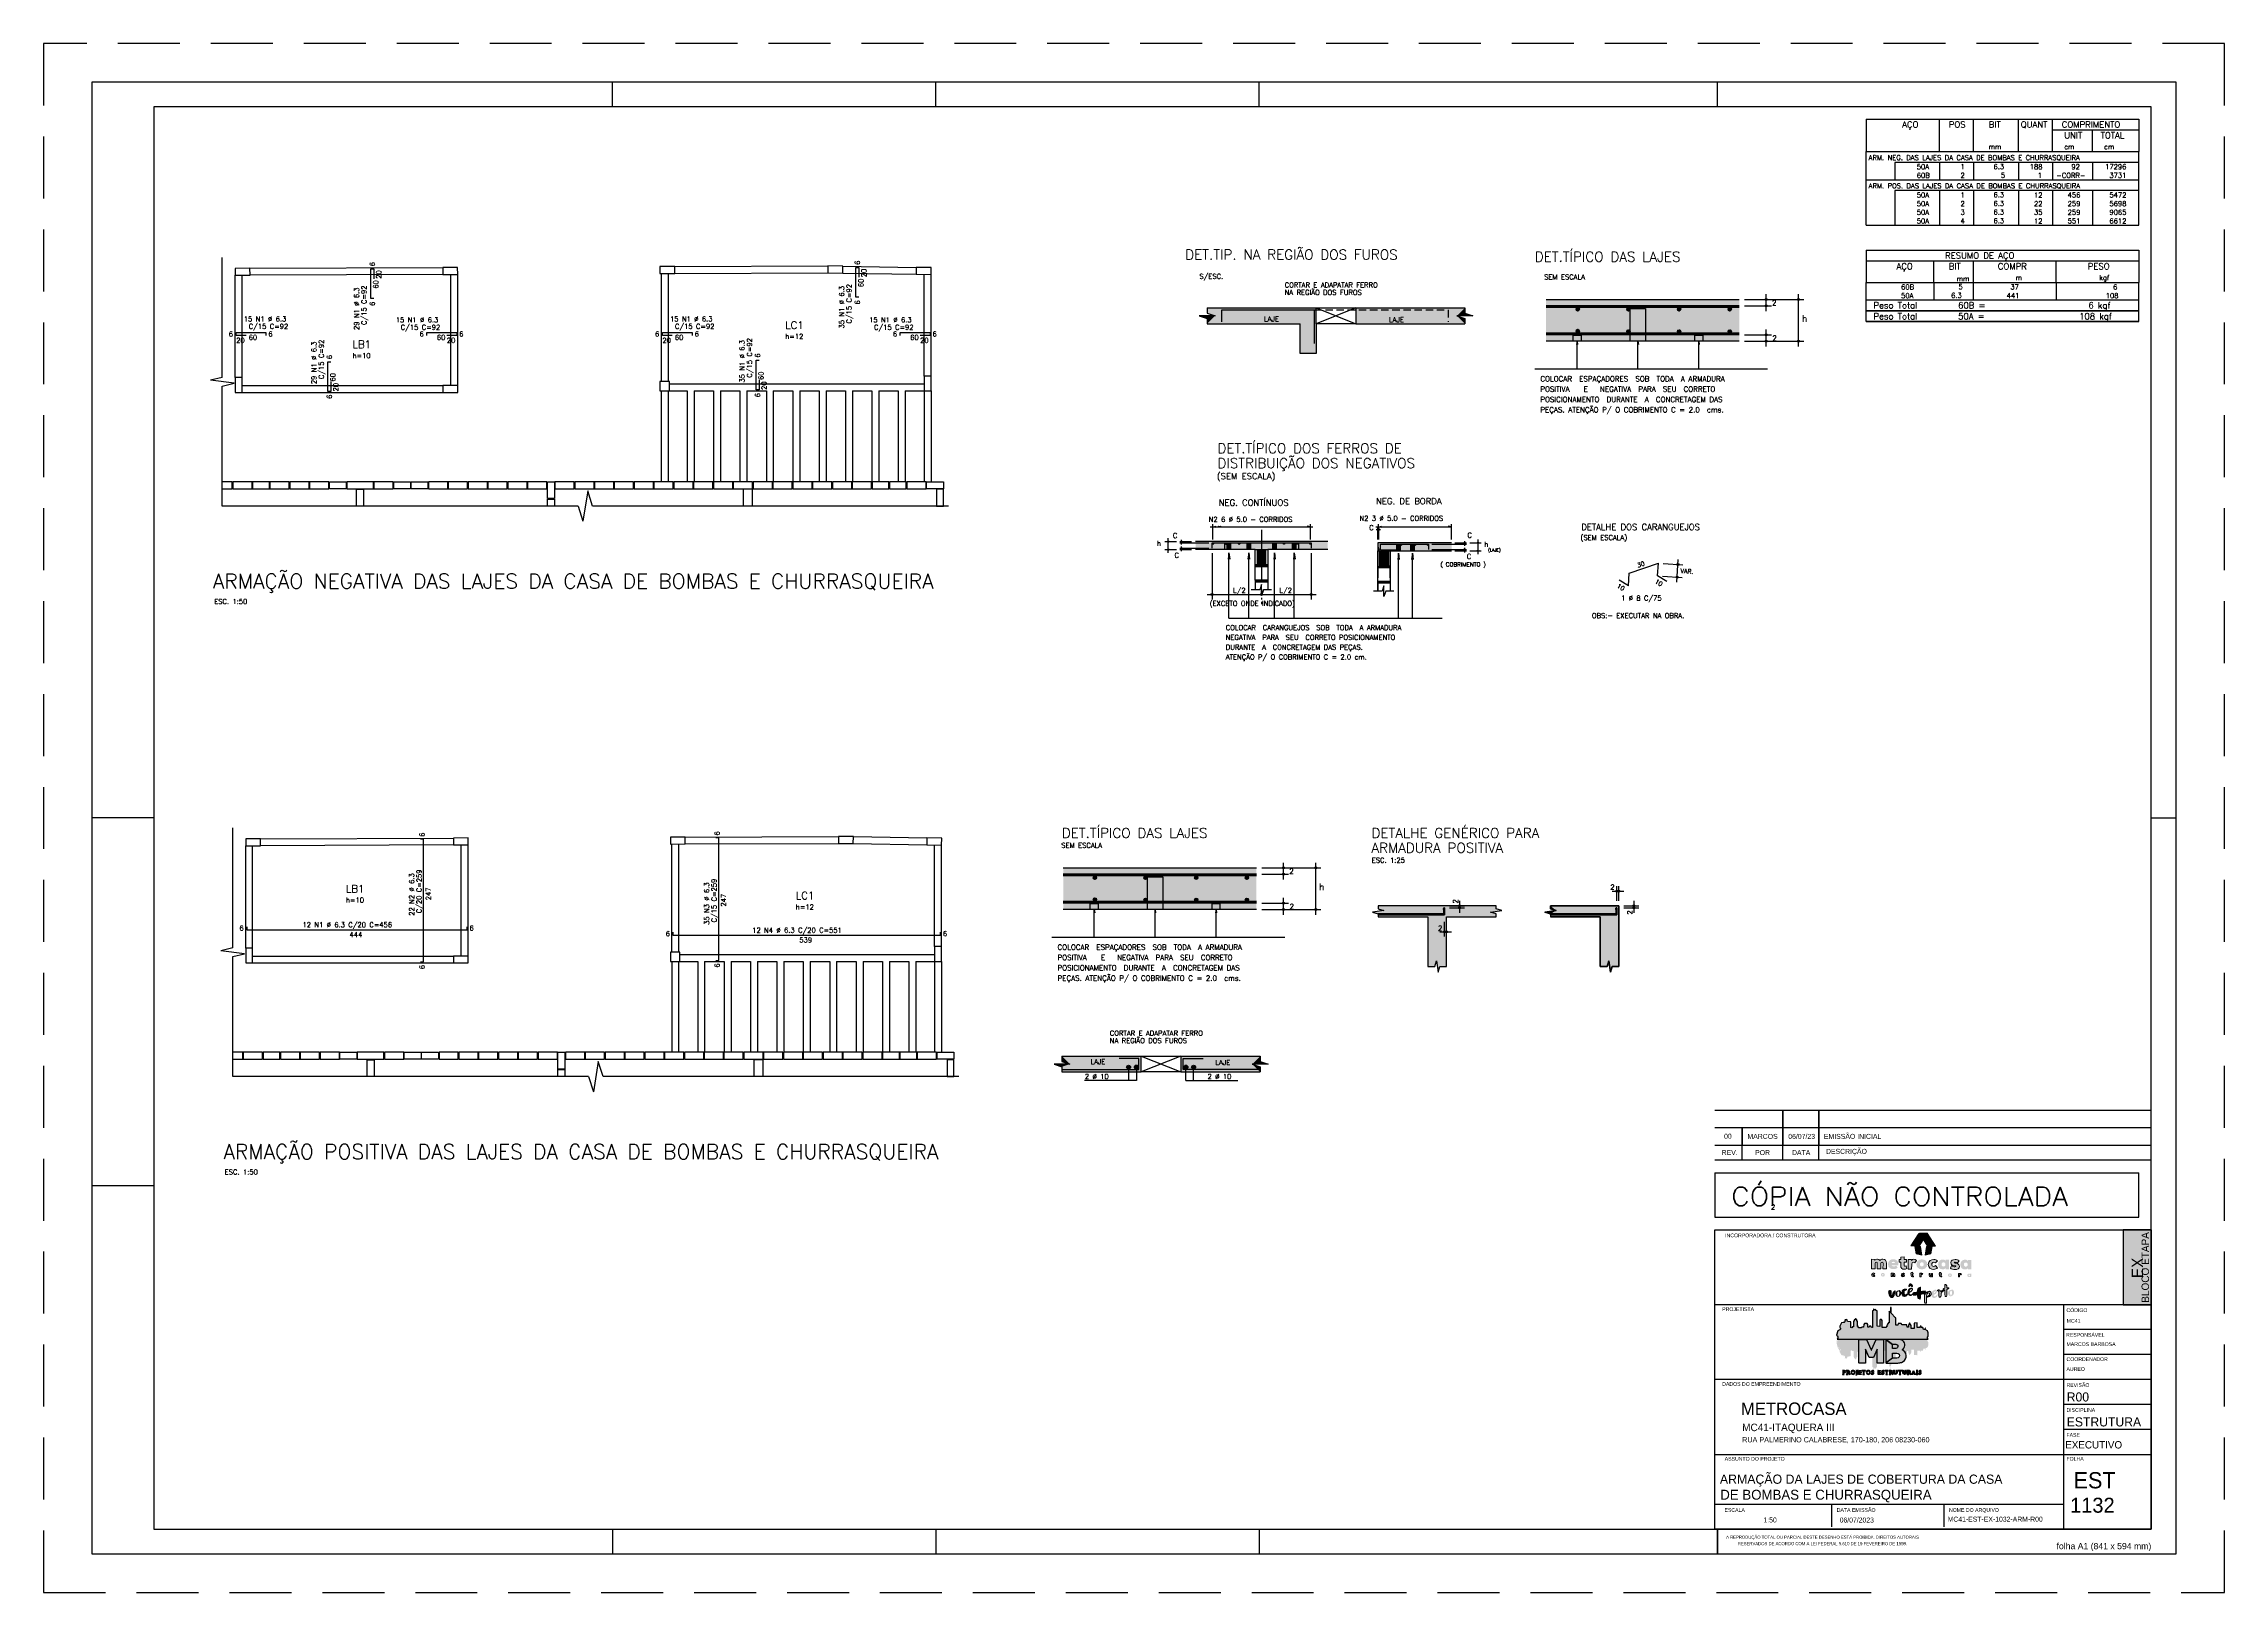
# Model space of a CAD drawing. Extents: x -2 to 86, y -1.2 to 61.3.
import ezdxf
from ezdxf.enums import TextEntityAlignment as Align

# ---------------------------------------------------------------- set-up
doc = ezdxf.new("R2010")
doc.units = 0
doc.header["$MEASUREMENT"] = 0
for name, pattern in [('CENTER', [2, 1.25, -0.25, 0.25, -0.25]), ('ESTILO_TQS_0001', [0.45, 0.3, -0.15]), ('ESTILO_TQS_0004', [3.3, 2, -0.4, 0.05, -0.4, 0.05, -0.4]), ('HIDDEN', [0.375, 0.25, -0.125])]:
    doc.linetypes.add(name, pattern=pattern)
doc.layers.get('0').update_dxf_attribs({"linetype": 'CONTINUOUS'})
doc.layers.get('Defpoints').update_dxf_attribs({"linetype": 'CONTINUOUS'})
for name, color, linetype in [('_ARQUIVO', 7, 'CONTINUOUS'), ('ARQ-MAR', 2, 'CONTINUOUS'), ('ARQ_CAR', 7, 'CONTINUOUS'), ('ARQ_CAR-TXT', 7, 'CONTINUOUS'), ('ARQ_FOLHA', 7, 'CONTINUOUS'), ('ARQ_TXT-2', 2, 'CONTINUOUS'), ('ARQ_TXT-4', 4, 'CONTINUOUS'), ('ARQ_VISTA 0', 251, 'CONTINUOUS'), ('H7', 1, 'CONTINUOUS'), ('Layer 1', 7, 'CONTINUOUS'), ('PENA_01', 1, 'CONTINUOUS'), ('PENA_02', 2, 'CONTINUOUS'), ('PENA_03', 3, 'CONTINUOUS'), ('PENA_04', 4, 'CONTINUOUS'), ('PENA_05', 5, 'CONTINUOUS'), ('PENA_06', 6, 'CONTINUOUS'), ('PENA_10', 253, 'CONTINUOUS'), ('PSG-NV1-HTC-251', 251, 'CONTINUOUS'), ('PSG-NV2-FLH-SELO', 1, 'CONTINUOUS'), ('ver', 20, 'CONTINUOUS')]:
    doc.layers.add(name, color=color, linetype=linetype)
doc.styles.add('01-MILLEU', font='GOTHIC.TTF')
doc.styles.add('CARIMBO', font='romans.shx', dxfattribs={"height": 30})
doc.styles.add('R300', font='SIMPLEX.SHX', dxfattribs={"width": 1.1, "height": 5.5})
doc.styles.get("Standard").update_dxf_attribs({"font": 'ROMANS.SHX'})
doc.styles.add('TQS_ARIAL', font='arial.ttf')

# ---------------------------------------------------------------- blocks, each defined once
blk = doc.blocks.new('FOLHA A1 - 841 X 594')
at = {"layer": 'ARQ_FOLHA', "color": 1}
for p, q in [((-631, 584), (-631, 594)), ((-500.5, 584), (-500.5, 594)), ((-370, 584), (-370, 594)), ((-185, 584), (-185, 594)), ((-816, 297), (-841, 297)), ((-10, 297), (0, 297)), ((-816, 148.5), (-841, 148.5)), ((-631, 10), (-631, 0)), ((-500.5, 10), (-500.5, 0)), ((-370, 10), (-370, 0)), ((-185, 10), (-185, 0.5)), ((-185, 0.5), (-185, 10)), ((-185, 9.5), (-185, 0)), ((-185, 9.5), (-185, 0)), ((-185, 0), (-185, 9.5))]:
    blk.add_line(p, q, dxfattribs=at)
for points in [[(-841, 0), (0, 0), (0, 594), (-841, 594)], [(-816, 10), (-10, 10), (-10, 584), (-816, 584)]]:
    blk.add_lwpolyline(points, close=True, dxfattribs=at)
at = {"layer": 'Defpoints', "color": 8, "linetype": 'HIDDEN', "ltscale": 100}
blk.add_lwpolyline([(-860.5, 609.5), (-860.5, -15.5), (19.5, -15.5), (19.5, 609.5)], close=True, dxfattribs=at)
at = {"layer": 'ARQ_FOLHA', "insert": (-10, 4.42), "char_height": 2.5, "width": 84.157, "attachment_point": 3, "style": 'TQS_ARIAL'}
blk.add_mtext('\\pxt3;folha A1 (841 x 594 mm)', dxfattribs=at)
at = {"layer": 'PSG-NV1-HTC-251', "insert": (-185, 10), "char_height": 1.25, "width": 84.6052, "attachment_point": 1, "line_spacing_factor": 1.25, "style": 'CARIMBO'}
blk.add_mtext('\\pxqc;{\\fArial Narrow|b0|i0|c0|p34;\\PA REPRODUÇÃO TOTAL OU PARCIAL DESTE DESENHO ESTÁ PROIBIDA. DIREITOS AUTORAIS \\PRESERVADOS DE ACORDO COM A LEI FEDERAL 9.610 DE 19 FEVEREIRO DE 1998.}', dxfattribs=at)
blk = doc.blocks.new('*U23')
blk.add_blockref('FOLHA A1 - 841 X 594', (0, 0))
blk = doc.blocks.new('*U26')
at = {"layer": 'ARQ_CAR-TXT', "true_color": 0x58ba48}
h = blk.add_hatch(color=85, dxfattribs=at)
h.dxf.hatch_style = 1
h.paths.add_polyline_path([(-11.28, 0), (0, 0), (0, 30), (-11.28, 30)])
at = {"layer": 'ARQ_CAR', "color": 5}
blk.add_lwpolyline([(-11.28, 0), (0, 0), (0, 30), (-11.28, 30)], close=True, dxfattribs=at)
at = {"layer": 'ARQ_CAR-TXT', "color": 4, "style": '01-MILLEU'}
blk.add_text('EX', height=4.614, rotation=90, dxfattribs=at).set_placement((-3.26, 10.64))
at = {"layer": 'ARQ_TXT-2', "style": '01-MILLEU'}
blk.add_text('EXECUTIVO', height=2.95, dxfattribs=at).set_placement((-34.5, -57.63))
blk = doc.blocks.new('METROCASA')
at = {"layer": 'Layer 1', "true_color": 0xed1c24}
h = blk.add_hatch(color=240, dxfattribs=at)
h.dxf.hatch_style = 2
h.paths.add_polyline_path([(-1.29, 0.86), (-1.02, -0.59), (0.13, -0.85), (-0.13, 0.85)])
h.paths.add_polyline_path([(2.84, 0.94), (1.22, 3.51), (-0.37, 3.52), (1.27, 0.94)])
h.paths.add_polyline_path([(-2.08, 0.96), (-0.44, 0.95), (0.36, 2.19), (-0.45, 3.48)])
h.paths.add_polyline_path([(0.77, -0.85), (1.92, -0.6), (2.21, 0.84), (1.05, 0.84)])
at = {"layer": 'Layer 1', "true_color": 0x404041}
h = blk.add_hatch(color=250, dxfattribs=at)
h.dxf.hatch_style = 2
edge = h.paths.add_edge_path()
edge.add_spline(control_points=[(-3.66, -4.74), (-3.71, -4.74), (-3.72, -4.72), (-3.72, -4.71), (-3.72, -4.68), (-3.69, -4.68), (-3.66, -4.68), (-3.6, -4.68), (-3.52, -4.7), (-3.48, -4.72), (-3.48, -4.72), (-3.38, -4.57), (-3.38, -4.57), (-3.44, -4.52), (-3.54, -4.48), (-3.65, -4.48), (-3.81, -4.48), (-3.97, -4.54), (-3.97, -4.71), (-3.97, -4.87), (-3.81, -4.92), (-3.68, -4.93), (-3.63, -4.93), (-3.61, -4.94), (-3.61, -4.97), (-3.61, -4.99), (-3.63, -5), (-3.68, -5), (-3.73, -5), (-3.81, -4.99), (-3.92, -4.92), (-3.92, -4.92), (-4, -5.11), (-4, -5.11), (-3.92, -5.16), (-3.79, -5.2), (-3.67, -5.2), (-3.51, -5.2), (-3.36, -5.14), (-3.35, -4.97), (-3.35, -4.79), (-3.52, -4.75), (-3.66, -4.74)], knot_values=[0, 0, 0, 0, 1, 1, 1, 2, 2, 2, 3, 3, 3, 4, 4, 4, 5, 5, 5, 6, 6, 6, 7, 7, 7, 8, 8, 8, 9, 9, 9, 10, 10, 10, 11, 11, 11, 12, 12, 12, 13, 13, 13, 14, 14, 14, 14], degree=3, periodic=0)
edge = h.paths.add_edge_path()
edge.add_spline(control_points=[(-5.55, -4.47), (-5.62, -4.47), (-5.7, -4.5), (-5.76, -4.56), (-5.76, -4.56), (-5.77, -4.49), (-5.77, -4.49), (-5.77, -4.49), (-6, -4.49), (-6, -4.49), (-6, -4.49), (-6, -5.17), (-6, -5.17), (-6, -5.17), (-5.75, -5.17), (-5.75, -5.17), (-5.75, -5.17), (-5.75, -4.81), (-5.75, -4.81), (-5.75, -4.72), (-5.69, -4.68), (-5.63, -4.68), (-5.58, -4.68), (-5.54, -4.71), (-5.54, -4.79), (-5.54, -4.79), (-5.54, -5.17), (-5.54, -5.17), (-5.54, -5.17), (-5.29, -5.17), (-5.29, -5.17), (-5.29, -5.17), (-5.28, -4.79), (-5.28, -4.79), (-5.28, -4.55), (-5.4, -4.48), (-5.55, -4.47)], knot_values=[0, 0, 0, 0, 1, 1, 1, 2, 2, 2, 3, 3, 3, 4, 4, 4, 5, 5, 5, 6, 6, 6, 7, 7, 7, 8, 8, 8, 9, 9, 9, 10, 10, 10, 11, 11, 11, 12, 12, 12, 12], degree=3, periodic=0)
edge = h.paths.add_edge_path()
edge.add_spline(control_points=[(-7.69, -4.46), (-7.89, -4.46), (-8.08, -4.57), (-8.08, -4.82), (-8.08, -5.06), (-7.89, -5.17), (-7.69, -5.17), (-7.5, -5.18), (-7.3, -5.07), (-7.3, -4.82), (-7.3, -4.57), (-7.49, -4.47), (-7.69, -4.46)], knot_values=[0, 0, 0, 0, 1, 1, 1, 2, 2, 2, 3, 3, 3, 4, 4, 4, 4], degree=3, periodic=0)
edge = h.paths.add_edge_path()
edge.add_spline(control_points=[(-7.69, -4.97), (-7.78, -4.97), (-7.83, -4.9), (-7.83, -4.82), (-7.83, -4.74), (-7.78, -4.67), (-7.69, -4.67), (-7.6, -4.67), (-7.55, -4.74), (-7.55, -4.82), (-7.55, -4.9), (-7.61, -4.97), (-7.69, -4.97)], knot_values=[0, 0, 0, 0, 1, 1, 1, 2, 2, 2, 3, 3, 3, 4, 4, 4, 4], degree=3, periodic=0)
edge = h.paths.add_edge_path()
edge.add_spline(control_points=[(-9.57, -4.95), (-9.67, -4.95), (-9.72, -4.88), (-9.72, -4.81), (-9.72, -4.73), (-9.67, -4.66), (-9.57, -4.66), (-9.53, -4.66), (-9.49, -4.67), (-9.46, -4.71), (-9.46, -4.71), (-9.32, -4.56), (-9.32, -4.56), (-9.39, -4.49), (-9.49, -4.45), (-9.59, -4.45), (-9.78, -4.45), (-9.97, -4.56), (-9.97, -4.81), (-9.97, -5.06), (-9.78, -5.16), (-9.59, -5.16), (-9.48, -5.16), (-9.39, -5.12), (-9.3, -5.05), (-9.3, -5.05), (-9.45, -4.9), (-9.45, -4.9), (-9.48, -4.93), (-9.53, -4.95), (-9.57, -4.95)], knot_values=[0, 0, 0, 0, 1, 1, 1, 2, 2, 2, 3, 3, 3, 4, 4, 4, 5, 5, 5, 6, 6, 6, 7, 7, 7, 8, 8, 8, 9, 9, 9, 10, 10, 10, 10], degree=3, periodic=0)
edge = h.paths.add_edge_path()
edge.add_spline(control_points=[(-1.68, -5), (-1.72, -5), (-1.74, -4.98), (-1.74, -4.93), (-1.74, -4.93), (-1.74, -4.71), (-1.74, -4.71), (-1.74, -4.71), (-1.59, -4.71), (-1.59, -4.71), (-1.59, -4.71), (-1.59, -4.52), (-1.59, -4.52), (-1.59, -4.52), (-1.74, -4.52), (-1.74, -4.52), (-1.74, -4.52), (-1.74, -4.32), (-1.74, -4.32), (-1.74, -4.32), (-1.99, -4.34), (-1.99, -4.34), (-1.99, -4.34), (-1.99, -4.51), (-1.99, -4.51), (-1.99, -4.51), (-2.1, -4.51), (-2.1, -4.51), (-2.1, -4.51), (-2.1, -4.71), (-2.1, -4.71), (-2.1, -4.71), (-1.99, -4.71), (-1.99, -4.71), (-1.99, -4.71), (-1.99, -4.93), (-1.99, -4.93), (-2, -5.14), (-1.88, -5.21), (-1.74, -5.21), (-1.67, -5.21), (-1.61, -5.19), (-1.55, -5.16), (-1.55, -5.16), (-1.6, -4.97), (-1.6, -4.97), (-1.62, -4.99), (-1.65, -5), (-1.68, -5)], knot_values=[0, 0, 0, 0, 1, 1, 1, 2, 2, 2, 3, 3, 3, 4, 4, 4, 5, 5, 5, 6, 6, 6, 7, 7, 7, 8, 8, 8, 9, 9, 9, 10, 10, 10, 11, 11, 11, 12, 12, 12, 13, 13, 13, 14, 14, 14, 15, 15, 15, 16, 16, 16, 16], degree=3, periodic=0)
edge = h.paths.add_edge_path()
edge.add_spline(control_points=[(9.78, -4.57), (9.78, -4.57), (9.77, -4.65), (9.77, -4.65), (9.73, -4.59), (9.66, -4.56), (9.57, -4.56), (9.37, -4.56), (9.24, -4.71), (9.24, -4.91), (9.24, -5.11), (9.35, -5.25), (9.55, -5.26), (9.62, -5.27), (9.71, -5.24), (9.77, -5.18), (9.77, -5.18), (9.78, -5.25), (9.78, -5.25), (9.78, -5.25), (10.01, -5.25), (10.01, -5.25), (10.01, -5.25), (10.02, -4.57), (10.02, -4.57), (10.02, -4.57), (9.78, -4.57), (9.78, -4.57)], knot_values=[0, 0, 0, 0, 1, 1, 1, 2, 2, 2, 3, 3, 3, 4, 4, 4, 5, 5, 5, 6, 6, 6, 7, 7, 7, 8, 8, 8, 9, 9, 9, 9], degree=3, periodic=0)
edge = h.paths.add_edge_path()
edge.add_spline(control_points=[(9.62, -5.06), (9.55, -5.06), (9.49, -5), (9.49, -4.91), (9.49, -4.82), (9.55, -4.76), (9.62, -4.76), (9.71, -4.76), (9.76, -4.82), (9.76, -4.91), (9.76, -4.99), (9.71, -5.06), (9.62, -5.06)], knot_values=[0, 0, 0, 0, 1, 1, 1, 2, 2, 2, 3, 3, 3, 4, 4, 4, 4], degree=3, periodic=0)
edge = h.paths.add_edge_path()
edge.add_spline(control_points=[(7.69, -4.64), (7.69, -4.64), (7.68, -4.56), (7.68, -4.56), (7.68, -4.56), (7.45, -4.56), (7.45, -4.56), (7.45, -4.56), (7.45, -5.24), (7.45, -5.24), (7.45, -5.24), (7.7, -5.24), (7.7, -5.24), (7.7, -5.24), (7.7, -4.89), (7.7, -4.89), (7.7, -4.8), (7.76, -4.76), (7.82, -4.76), (7.86, -4.76), (7.89, -4.77), (7.93, -4.8), (7.93, -4.8), (8.04, -4.62), (8.04, -4.62), (7.99, -4.57), (7.93, -4.55), (7.86, -4.55), (7.79, -4.55), (7.73, -4.57), (7.69, -4.64)], knot_values=[0, 0, 0, 0, 1, 1, 1, 2, 2, 2, 3, 3, 3, 4, 4, 4, 5, 5, 5, 6, 6, 6, 7, 7, 7, 8, 8, 8, 9, 9, 9, 10, 10, 10, 10], degree=3, periodic=0)
edge = h.paths.add_edge_path()
edge.add_spline(control_points=[(5.76, -4.54), (5.56, -4.54), (5.37, -4.64), (5.37, -4.89), (5.37, -5.14), (5.56, -5.24), (5.75, -5.25), (5.95, -5.25), (6.14, -5.14), (6.14, -4.89), (6.15, -4.65), (5.96, -4.54), (5.76, -4.54)], knot_values=[0, 0, 0, 0, 1, 1, 1, 2, 2, 2, 3, 3, 3, 4, 4, 4, 4], degree=3, periodic=0)
edge = h.paths.add_edge_path()
edge.add_spline(control_points=[(5.76, -5.04), (5.67, -5.04), (5.62, -4.97), (5.62, -4.89), (5.62, -4.81), (5.67, -4.74), (5.76, -4.74), (5.85, -4.74), (5.9, -4.81), (5.9, -4.89), (5.9, -4.97), (5.84, -5.04), (5.76, -5.04)], knot_values=[0, 0, 0, 0, 1, 1, 1, 2, 2, 2, 3, 3, 3, 4, 4, 4, 4], degree=3, periodic=0)
edge = h.paths.add_edge_path()
edge.add_spline(control_points=[(4, -5.03), (3.96, -5.03), (3.94, -5.01), (3.93, -4.96), (3.93, -4.96), (3.94, -4.74), (3.94, -4.74), (3.94, -4.74), (4.09, -4.74), (4.09, -4.74), (4.09, -4.74), (4.09, -4.55), (4.09, -4.55), (4.09, -4.55), (3.94, -4.55), (3.94, -4.55), (3.94, -4.55), (3.94, -4.35), (3.94, -4.35), (3.94, -4.35), (3.69, -4.38), (3.69, -4.38), (3.69, -4.38), (3.69, -4.54), (3.69, -4.54), (3.69, -4.54), (3.58, -4.54), (3.58, -4.54), (3.58, -4.54), (3.58, -4.74), (3.58, -4.74), (3.58, -4.74), (3.69, -4.74), (3.69, -4.74), (3.69, -4.74), (3.68, -4.96), (3.68, -4.96), (3.68, -5.17), (3.8, -5.24), (3.93, -5.24), (4, -5.24), (4.07, -5.22), (4.13, -5.19), (4.13, -5.19), (4.08, -5), (4.08, -5), (4.05, -5.02), (4.03, -5.03), (4, -5.03)], knot_values=[0, 0, 0, 0, 1, 1, 1, 2, 2, 2, 3, 3, 3, 4, 4, 4, 5, 5, 5, 6, 6, 6, 7, 7, 7, 8, 8, 8, 9, 9, 9, 10, 10, 10, 11, 11, 11, 12, 12, 12, 13, 13, 13, 14, 14, 14, 15, 15, 15, 16, 16, 16, 16], degree=3, periodic=0)
edge = h.paths.add_edge_path()
edge.add_spline(control_points=[(2.03, -4.89), (2.03, -4.98), (1.97, -5.02), (1.91, -5.02), (1.87, -5.02), (1.82, -4.99), (1.82, -4.9), (1.82, -4.9), (1.82, -4.53), (1.82, -4.53), (1.82, -4.53), (1.57, -4.53), (1.57, -4.53), (1.57, -4.53), (1.57, -4.9), (1.57, -4.9), (1.57, -5.15), (1.69, -5.22), (1.83, -5.22), (1.9, -5.23), (1.99, -5.2), (2.05, -5.14), (2.05, -5.14), (2.06, -5.21), (2.06, -5.21), (2.06, -5.21), (2.28, -5.21), (2.28, -5.21), (2.28, -5.21), (2.28, -4.53), (2.28, -4.53), (2.28, -4.53), (2.03, -4.53), (2.03, -4.53), (2.03, -4.53), (2.03, -4.89), (2.03, -4.89)], knot_values=[0, 0, 0, 0, 1, 1, 1, 2, 2, 2, 3, 3, 3, 4, 4, 4, 5, 5, 5, 6, 6, 6, 7, 7, 7, 8, 8, 8, 9, 9, 9, 10, 10, 10, 11, 11, 11, 12, 12, 12, 12], degree=3, periodic=0)
edge = h.paths.add_edge_path()
edge.add_spline(control_points=[(-0.02, -4.59), (-0.02, -4.59), (-0.04, -4.52), (-0.04, -4.52), (-0.04, -4.52), (-0.26, -4.52), (-0.26, -4.52), (-0.26, -4.52), (-0.27, -5.2), (-0.27, -5.2), (-0.27, -5.2), (-0.02, -5.2), (-0.02, -5.2), (-0.02, -5.2), (-0.01, -4.85), (-0.01, -4.85), (-0.01, -4.76), (0.04, -4.72), (0.1, -4.72), (0.15, -4.72), (0.18, -4.73), (0.22, -4.76), (0.22, -4.76), (0.32, -4.58), (0.32, -4.58), (0.28, -4.53), (0.21, -4.51), (0.14, -4.5), (0.08, -4.5), (0.01, -4.53), (-0.02, -4.59)], knot_values=[0, 0, 0, 0, 1, 1, 1, 2, 2, 2, 3, 3, 3, 4, 4, 4, 5, 5, 5, 6, 6, 6, 7, 7, 7, 8, 8, 8, 9, 9, 9, 10, 10, 10, 10], degree=3, periodic=0)
at = {"layer": 'Layer 1', "true_color": 0xed1c24}
h = blk.add_hatch(color=240, dxfattribs=at)
h.dxf.hatch_style = 2
edge = h.paths.add_edge_path()
edge.add_spline(control_points=[(-1.94, -1.96), (-1.94, -1.96), (-1.98, -1.76), (-1.98, -1.76), (-1.98, -1.76), (-2.62, -1.75), (-2.62, -1.75), (-2.62, -1.75), (-2.63, -3.66), (-2.63, -3.66), (-2.63, -3.66), (-1.92, -3.66), (-1.92, -3.66), (-1.92, -3.66), (-1.91, -2.67), (-1.91, -2.67), (-1.91, -2.42), (-1.76, -2.31), (-1.58, -2.31), (-1.46, -2.31), (-1.38, -2.34), (-1.26, -2.43), (-1.26, -2.43), (-0.98, -1.92), (-0.98, -1.92), (-1.1, -1.79), (-1.28, -1.71), (-1.48, -1.71), (-1.66, -1.71), (-1.84, -1.79), (-1.94, -1.96)], knot_values=[0, 0, 0, 0, 1, 1, 1, 2, 2, 2, 3, 3, 3, 4, 4, 4, 5, 5, 5, 6, 6, 6, 7, 7, 7, 8, 8, 8, 9, 9, 9, 10, 10, 10, 10], degree=3, periodic=0)
edge = h.paths.add_edge_path()
edge.add_spline(control_points=[(-5.6, -1.69), (-6.11, -1.69), (-6.66, -1.99), (-6.66, -2.69), (-6.67, -3.38), (-6.16, -3.68), (-5.56, -3.68), (-5.23, -3.68), (-4.92, -3.58), (-4.69, -3.37), (-4.69, -3.37), (-5.04, -2.98), (-5.04, -2.98), (-5.16, -3.07), (-5.32, -3.13), (-5.53, -3.13), (-5.68, -3.13), (-5.9, -3.06), (-5.95, -2.89), (-5.95, -2.89), (-4.62, -2.89), (-4.62, -2.89), (-4.45, -2.14), (-4.92, -1.69), (-5.6, -1.69)], knot_values=[0, 0, 0, 0, 1, 1, 1, 2, 2, 2, 3, 3, 3, 4, 4, 4, 5, 5, 5, 6, 6, 6, 7, 7, 7, 8, 8, 8, 8], degree=3, periodic=0)
edge = h.paths.add_edge_path()
edge.add_spline(control_points=[(-5.94, -2.43), (-5.89, -2.12), (-5.27, -2.13), (-5.25, -2.43), (-5.25, -2.43), (-5.94, -2.43), (-5.94, -2.43)], knot_values=[0, 0, 0, 0, 1, 1, 1, 2, 2, 2, 2], degree=3, periodic=0)
edge = h.paths.add_edge_path()
edge.add_spline(control_points=[(4.86, -2), (4.76, -1.84), (4.58, -1.75), (4.31, -1.75), (3.75, -1.74), (3.38, -2.17), (3.38, -2.74), (3.37, -3.29), (3.68, -3.69), (4.24, -3.73), (4.45, -3.74), (4.71, -3.67), (4.87, -3.49), (4.87, -3.49), (4.9, -3.7), (4.9, -3.7), (4.9, -3.7), (5.56, -3.7), (5.56, -3.7), (5.56, -3.7), (5.57, -1.8), (5.57, -1.8), (5.57, -1.8), (4.9, -1.79), (4.9, -1.79), (4.9, -1.79), (4.86, -2), (4.86, -2)], knot_values=[0, 0, 0, 0, 1, 1, 1, 2, 2, 2, 3, 3, 3, 4, 4, 4, 5, 5, 5, 6, 6, 6, 7, 7, 7, 8, 8, 8, 9, 9, 9, 9], degree=3, periodic=0)
edge = h.paths.add_edge_path()
edge.add_spline(control_points=[(4.46, -3.16), (4.25, -3.16), (4.08, -3.01), (4.08, -2.74), (4.08, -2.47), (4.25, -2.32), (4.47, -2.32), (4.72, -2.32), (4.86, -2.49), (4.86, -2.74), (4.86, -2.97), (4.7, -3.16), (4.46, -3.16)], knot_values=[0, 0, 0, 0, 1, 1, 1, 2, 2, 2, 3, 3, 3, 4, 4, 4, 4], degree=3, periodic=0)
edge = h.paths.add_edge_path()
edge.add_spline(control_points=[(-7.68, -1.68), (-7.94, -1.68), (-8.15, -1.76), (-8.31, -1.95), (-8.4, -1.77), (-8.59, -1.69), (-8.78, -1.68), (-8.98, -1.68), (-9.19, -1.76), (-9.31, -1.92), (-9.31, -1.92), (-9.36, -1.72), (-9.36, -1.72), (-9.36, -1.72), (-9.95, -1.71), (-9.95, -1.71), (-9.95, -1.71), (-9.96, -3.62), (-9.96, -3.62), (-9.96, -3.62), (-9.26, -3.62), (-9.26, -3.62), (-9.26, -3.62), (-9.25, -2.58), (-9.25, -2.58), (-9.25, -2.37), (-9.12, -2.27), (-9, -2.27), (-8.87, -2.27), (-8.8, -2.35), (-8.8, -2.57), (-8.8, -2.57), (-8.81, -3.62), (-8.81, -3.62), (-8.81, -3.62), (-8.11, -3.63), (-8.11, -3.63), (-8.11, -3.63), (-8.1, -2.58), (-8.1, -2.58), (-8.1, -2.37), (-7.98, -2.29), (-7.86, -2.29), (-7.75, -2.29), (-7.66, -2.37), (-7.66, -2.57), (-7.66, -2.57), (-7.67, -3.63), (-7.67, -3.63), (-7.67, -3.63), (-6.96, -3.63), (-6.96, -3.63), (-6.96, -3.63), (-6.95, -2.57), (-6.95, -2.57), (-6.95, -1.94), (-7.26, -1.68), (-7.68, -1.68)], knot_values=[0, 0, 0, 0, 1, 1, 1, 2, 2, 2, 3, 3, 3, 4, 4, 4, 5, 5, 5, 6, 6, 6, 7, 7, 7, 8, 8, 8, 9, 9, 9, 10, 10, 10, 11, 11, 11, 12, 12, 12, 13, 13, 13, 14, 14, 14, 15, 15, 15, 16, 16, 16, 17, 17, 17, 18, 18, 18, 19, 19, 19, 19], degree=3, periodic=0)
edge = h.paths.add_edge_path()
edge.add_spline(control_points=[(-3.23, -3.11), (-3.34, -3.11), (-3.41, -3.06), (-3.42, -2.93), (-3.42, -2.93), (-3.41, -2.3), (-3.41, -2.3), (-3.41, -2.3), (-2.98, -2.3), (-2.98, -2.3), (-2.98, -2.3), (-2.98, -1.76), (-2.98, -1.76), (-2.98, -1.76), (-3.41, -1.76), (-3.41, -1.76), (-3.41, -1.76), (-3.4, -1.21), (-3.4, -1.21), (-3.4, -1.21), (-4.11, -1.28), (-4.11, -1.28), (-4.11, -1.28), (-4.11, -1.76), (-4.11, -1.76), (-4.11, -1.76), (-4.42, -1.75), (-4.42, -1.75), (-4.42, -1.75), (-4.42, -2.3), (-4.42, -2.3), (-4.42, -2.3), (-4.11, -2.3), (-4.11, -2.3), (-4.11, -2.3), (-4.12, -2.92), (-4.12, -2.92), (-4.13, -3.52), (-3.79, -3.69), (-3.42, -3.7), (-3.22, -3.7), (-3.03, -3.66), (-2.87, -3.57), (-2.87, -3.57), (-3.02, -3.05), (-3.02, -3.05), (-3.08, -3.09), (-3.16, -3.11), (-3.23, -3.11)], knot_values=[0, 0, 0, 0, 1, 1, 1, 2, 2, 2, 3, 3, 3, 4, 4, 4, 5, 5, 5, 6, 6, 6, 7, 7, 7, 8, 8, 8, 9, 9, 9, 10, 10, 10, 11, 11, 11, 12, 12, 12, 13, 13, 13, 14, 14, 14, 15, 15, 15, 16, 16, 16, 16], degree=3, periodic=0)
edge = h.paths.add_edge_path()
edge.add_spline(control_points=[(2.53, -3.13), (2.26, -3.13), (2.12, -2.94), (2.12, -2.74), (2.12, -2.5), (2.27, -2.3), (2.54, -2.3), (2.66, -2.3), (2.77, -2.35), (2.86, -2.44), (2.86, -2.44), (3.24, -2.04), (3.24, -2.04), (3.04, -1.84), (2.77, -1.74), (2.5, -1.74), (1.96, -1.73), (1.43, -2.04), (1.42, -2.73), (1.42, -3.44), (1.94, -3.72), (2.5, -3.72), (2.78, -3.72), (3.06, -3.6), (3.28, -3.4), (3.28, -3.4), (2.88, -2.98), (2.88, -2.98), (2.79, -3.08), (2.66, -3.13), (2.53, -3.13)], knot_values=[0, 0, 0, 0, 1, 1, 1, 2, 2, 2, 3, 3, 3, 4, 4, 4, 5, 5, 5, 6, 6, 6, 7, 7, 7, 8, 8, 8, 9, 9, 9, 10, 10, 10, 10], degree=3, periodic=0)
edge = h.paths.add_edge_path()
edge.add_spline(control_points=[(9.37, -1.82), (9.37, -1.82), (9.33, -2.02), (9.33, -2.02), (9.23, -1.87), (9.04, -1.77), (8.77, -1.77), (8.22, -1.77), (7.85, -2.2), (7.84, -2.76), (7.84, -3.31), (8.15, -3.71), (8.71, -3.75), (8.92, -3.76), (9.17, -3.7), (9.34, -3.51), (9.34, -3.51), (9.37, -3.72), (9.37, -3.72), (9.37, -3.72), (10.02, -3.72), (10.02, -3.72), (10.02, -3.72), (10.03, -1.82), (10.03, -1.82), (10.03, -1.82), (9.37, -1.82), (9.37, -1.82)], knot_values=[0, 0, 0, 0, 1, 1, 1, 2, 2, 2, 3, 3, 3, 4, 4, 4, 5, 5, 5, 6, 6, 6, 7, 7, 7, 8, 8, 8, 9, 9, 9, 9], degree=3, periodic=0)
edge = h.paths.add_edge_path()
edge.add_spline(control_points=[(8.93, -3.18), (8.71, -3.18), (8.55, -3.03), (8.55, -2.76), (8.55, -2.5), (8.72, -2.34), (8.93, -2.35), (9.18, -2.35), (9.32, -2.51), (9.32, -2.77), (9.32, -2.99), (9.17, -3.18), (8.93, -3.18)], knot_values=[0, 0, 0, 0, 1, 1, 1, 2, 2, 2, 3, 3, 3, 4, 4, 4, 4], degree=3, periodic=0)
edge = h.paths.add_edge_path()
edge.add_spline(control_points=[(6.78, -2.48), (6.66, -2.48), (6.63, -2.42), (6.63, -2.39), (6.63, -2.32), (6.7, -2.29), (6.8, -2.3), (6.96, -2.29), (7.18, -2.35), (7.28, -2.41), (7.28, -2.41), (7.58, -1.99), (7.58, -1.99), (7.4, -1.85), (7.12, -1.76), (6.81, -1.76), (6.36, -1.75), (5.93, -1.92), (5.93, -2.38), (5.92, -2.84), (6.37, -2.99), (6.74, -3), (6.88, -3.02), (6.94, -3.05), (6.94, -3.11), (6.94, -3.17), (6.87, -3.2), (6.75, -3.2), (6.59, -3.19), (6.36, -3.18), (6.07, -2.98), (6.07, -2.98), (5.84, -3.5), (5.84, -3.5), (6.05, -3.66), (6.43, -3.75), (6.76, -3.76), (7.22, -3.76), (7.65, -3.58), (7.65, -3.11), (7.65, -2.61), (7.17, -2.49), (6.78, -2.48)], knot_values=[0, 0, 0, 0, 1, 1, 1, 2, 2, 2, 3, 3, 3, 4, 4, 4, 5, 5, 5, 6, 6, 6, 7, 7, 7, 8, 8, 8, 9, 9, 9, 10, 10, 10, 11, 11, 11, 12, 12, 12, 13, 13, 13, 14, 14, 14, 14], degree=3, periodic=0)
edge = h.paths.add_edge_path()
edge.add_spline(control_points=[(0.13, -1.72), (-0.42, -1.72), (-0.95, -2.01), (-0.96, -2.72), (-0.96, -3.41), (-0.42, -3.71), (0.12, -3.72), (0.66, -3.72), (1.21, -3.42), (1.22, -2.73), (1.22, -2.03), (0.7, -1.73), (0.13, -1.72)], knot_values=[0, 0, 0, 0, 1, 1, 1, 2, 2, 2, 3, 3, 3, 4, 4, 4, 4], degree=3, periodic=0)
edge = h.paths.add_edge_path()
edge.add_spline(control_points=[(0.13, -3.13), (-0.12, -3.13), (-0.27, -2.94), (-0.26, -2.72), (-0.26, -2.5), (-0.12, -2.3), (0.13, -2.31), (0.38, -2.31), (0.52, -2.5), (0.52, -2.72), (0.52, -2.96), (0.37, -3.14), (0.13, -3.13)], knot_values=[0, 0, 0, 0, 1, 1, 1, 2, 2, 2, 3, 3, 3, 4, 4, 4, 4], degree=3, periodic=0)
at = {"layer": 'Layer 1', "true_color": 0x404041}
h = blk.add_hatch(color=250, dxfattribs=at)
h.dxf.hatch_style = 2
edge = h.paths.add_edge_path()
edge.add_spline(control_points=[(-2.43, -7.17), (-2.4, -7.16), (-2.38, -7.15), (-2.36, -7.14), (-2.33, -7.13), (-2.31, -7.11), (-2.3, -7.09), (-2.28, -7.07), (-2.26, -7.04), (-2.24, -7.01), (-2.22, -6.98), (-2.2, -6.95), (-2.17, -6.92), (-2.15, -6.93), (-2.11, -6.95), (-2.08, -6.98), (-2.05, -7.01), (-2.01, -7.04), (-1.98, -7.06), (-1.94, -7.09), (-1.9, -7.11), (-1.87, -7.13), (-1.84, -7.14), (-1.81, -7.14), (-1.78, -7.12), (-1.75, -7.1), (-1.75, -7.07), (-1.76, -7.02), (-1.78, -6.98), (-1.8, -6.94), (-1.84, -6.89), (-1.87, -6.84), (-1.91, -6.8), (-1.96, -6.76), (-2, -6.72), (-2.04, -6.69), (-2.07, -6.68), (-2.11, -6.66), (-2.15, -6.65), (-2.18, -6.64), (-2.21, -6.64), (-2.24, -6.64), (-2.26, -6.65), (-2.29, -6.66), (-2.31, -6.68), (-2.33, -6.71), (-2.35, -6.73), (-2.36, -6.77), (-2.38, -6.82), (-2.4, -6.84), (-2.41, -6.87), (-2.43, -6.91), (-2.44, -6.95), (-2.46, -6.99), (-2.47, -7.03), (-2.48, -7.07), (-2.48, -7.11), (-2.48, -7.14), (-2.47, -7.16), (-2.46, -7.18), (-2.43, -7.17)], knot_values=[0, 0, 0, 0, 1, 1, 1, 2, 2, 2, 3, 3, 3, 4, 4, 4, 5, 5, 5, 6, 6, 6, 7, 7, 7, 8, 8, 8, 9, 9, 9, 10, 10, 10, 11, 11, 11, 12, 12, 12, 13, 13, 13, 14, 14, 14, 15, 15, 15, 16, 16, 16, 17, 17, 17, 18, 18, 18, 19, 19, 19, 20, 20, 20, 20], degree=3, periodic=0)
edge = h.paths.add_edge_path()
edge.add_spline(control_points=[(-5.26, -8.04), (-5.28, -8.03), (-5.33, -8.05), (-5.4, -8.1), (-5.49, -8.17), (-5.55, -8.25), (-5.6, -8.35), (-5.65, -8.45), (-5.69, -8.55), (-5.71, -8.65), (-5.74, -8.76), (-5.76, -8.85), (-5.77, -8.93), (-5.78, -9.02), (-5.8, -9.07), (-5.81, -9.1), (-5.83, -9.13), (-5.85, -9.12), (-5.88, -9.08), (-5.91, -9.04), (-5.94, -8.98), (-5.97, -8.89), (-6, -8.8), (-6.02, -8.7), (-6.04, -8.57), (-6.05, -8.44), (-6.05, -8.3), (-6.03, -8.14), (-6.03, -8.11), (-6.04, -8.08), (-6.06, -8.06), (-6.09, -8.03), (-6.12, -8.01), (-6.16, -8), (-6.2, -7.98), (-6.25, -7.98), (-6.3, -7.98), (-6.35, -7.99), (-6.4, -8), (-6.45, -8.03), (-6.48, -8.05), (-6.5, -8.08), (-6.52, -8.13), (-6.53, -8.18), (-6.53, -8.24), (-6.53, -8.31), (-6.53, -8.38), (-6.52, -8.45), (-6.5, -8.52), (-6.49, -8.6), (-6.47, -8.67), (-6.45, -8.74), (-6.43, -8.81), (-6.41, -8.87), (-6.39, -8.93), (-6.36, -8.98), (-6.34, -9.03), (-6.32, -9.05), (-6.29, -9.1), (-6.26, -9.14), (-6.23, -9.18), (-6.19, -9.23), (-6.16, -9.27), (-6.11, -9.3), (-6.07, -9.34), (-6.02, -9.36), (-5.96, -9.37), (-5.9, -9.38), (-5.83, -9.38), (-5.75, -9.35), (-5.71, -9.34), (-5.67, -9.31), (-5.63, -9.25), (-5.58, -9.19), (-5.54, -9.12), (-5.51, -9.05), (-5.47, -8.98), (-5.44, -8.9), (-5.41, -8.82), (-5.38, -8.74), (-5.36, -8.67), (-5.34, -8.61), (-5.32, -8.53), (-5.29, -8.44), (-5.27, -8.36), (-5.25, -8.27), (-5.23, -8.2), (-5.23, -8.15), (-5.22, -8.09), (-5.23, -8.06), (-5.26, -8.04)], knot_values=[0, 0, 0, 0, 1, 1, 1, 2, 2, 2, 3, 3, 3, 4, 4, 4, 5, 5, 5, 6, 6, 6, 7, 7, 7, 8, 8, 8, 9, 9, 9, 10, 10, 10, 11, 11, 11, 12, 12, 12, 13, 13, 13, 14, 14, 14, 15, 15, 15, 16, 16, 16, 17, 17, 17, 18, 18, 18, 19, 19, 19, 20, 20, 20, 21, 21, 21, 22, 22, 22, 23, 23, 23, 24, 24, 24, 25, 25, 25, 26, 26, 26, 27, 27, 27, 28, 28, 28, 29, 29, 29, 30, 30, 30, 30], degree=3, periodic=0)
edge = h.paths.add_edge_path()
edge.add_spline(control_points=[(-1.57, -8.39), (-1.57, -8.35), (-1.58, -8.33), (-1.6, -8.33), (-1.62, -8.34), (-1.64, -8.36), (-1.66, -8.39), (-1.68, -8.43), (-1.71, -8.47), (-1.75, -8.52), (-1.78, -8.56), (-1.82, -8.61), (-1.87, -8.65), (-1.92, -8.7), (-1.99, -8.73), (-2.07, -8.75), (-2.11, -8.76), (-2.14, -8.76), (-2.17, -8.75), (-2.19, -8.74), (-2.22, -8.73), (-2.24, -8.72), (-2.26, -8.7), (-2.27, -8.68), (-2.28, -8.66), (-2.3, -8.64), (-2.31, -8.61), (-2.31, -8.59), (-2.33, -8.53), (-2.34, -8.45), (-2.33, -8.37), (-2.27, -8.37), (-2.2, -8.36), (-2.14, -8.33), (-2.08, -8.31), (-2.02, -8.28), (-1.96, -8.23), (-1.89, -8.19), (-1.83, -8.12), (-1.77, -8.03), (-1.71, -7.95), (-1.68, -7.87), (-1.66, -7.8), (-1.65, -7.72), (-1.65, -7.65), (-1.67, -7.59), (-1.69, -7.53), (-1.72, -7.48), (-1.77, -7.45), (-1.81, -7.41), (-1.87, -7.39), (-1.93, -7.39), (-2, -7.4), (-2.06, -7.41), (-2.13, -7.43), (-2.2, -7.44), (-2.26, -7.47), (-2.32, -7.5), (-2.38, -7.53), (-2.44, -7.57), (-2.49, -7.62), (-2.54, -7.67), (-2.58, -7.72), (-2.62, -7.78), (-2.66, -7.87), (-2.7, -7.94), (-2.72, -8.02), (-2.74, -8.1), (-2.75, -8.16), (-2.76, -8.22), (-2.77, -8.29), (-2.77, -8.36), (-2.76, -8.42), (-2.75, -8.52), (-2.72, -8.62), (-2.68, -8.71), (-2.65, -8.78), (-2.6, -8.86), (-2.54, -8.92), (-2.47, -8.99), (-2.39, -9.03), (-2.28, -9.05), (-2.17, -9.07), (-2.07, -9.07), (-1.98, -9.04), (-1.9, -9.01), (-1.83, -8.97), (-1.78, -8.91), (-1.72, -8.86), (-1.68, -8.8), (-1.64, -8.73), (-1.61, -8.66), (-1.59, -8.6), (-1.58, -8.54), (-1.57, -8.48), (-1.56, -8.43), (-1.57, -8.39)], knot_values=[0, 0, 0, 0, 1, 1, 1, 2, 2, 2, 3, 3, 3, 4, 4, 4, 5, 5, 5, 6, 6, 6, 7, 7, 7, 8, 8, 8, 9, 9, 9, 10, 10, 10, 11, 11, 11, 12, 12, 12, 13, 13, 13, 14, 14, 14, 15, 15, 15, 16, 16, 16, 17, 17, 17, 18, 18, 18, 19, 19, 19, 20, 20, 20, 21, 21, 21, 22, 22, 22, 23, 23, 23, 24, 24, 24, 25, 25, 25, 26, 26, 26, 27, 27, 27, 28, 28, 28, 29, 29, 29, 30, 30, 30, 31, 31, 31, 32, 32, 32, 32], degree=3, periodic=0)
edge = h.paths.add_edge_path()
edge.add_spline(control_points=[(-2.31, -8.07), (-2.31, -8.04), (-2.3, -8.01), (-2.29, -7.98), (-2.27, -7.95), (-2.25, -7.9), (-2.23, -7.85), (-2.2, -7.81), (-2.17, -7.77), (-2.14, -7.75), (-2.1, -7.72), (-2.07, -7.7), (-2.03, -7.69), (-1.99, -7.67), (-1.95, -7.66), (-1.91, -7.65), (-1.9, -7.67), (-1.91, -7.7), (-1.91, -7.72), (-1.92, -7.75), (-1.93, -7.78), (-1.94, -7.81), (-1.95, -7.85), (-1.97, -7.89), (-2.01, -7.94), (-2.04, -7.99), (-2.07, -8.02), (-2.11, -8.05), (-2.15, -8.07), (-2.18, -8.09), (-2.21, -8.1), (-2.25, -8.11), (-2.29, -8.12), (-2.32, -8.13), (-2.32, -8.11), (-2.32, -8.09), (-2.31, -8.07)], knot_values=[0, 0, 0, 0, 1, 1, 1, 2, 2, 2, 3, 3, 3, 4, 4, 4, 5, 5, 5, 6, 6, 6, 7, 7, 7, 8, 8, 8, 9, 9, 9, 10, 10, 10, 11, 11, 11, 12, 12, 12, 12], degree=3, periodic=0)
edge = h.paths.add_edge_path()
edge.add_spline(control_points=[(-4.11, -8.09), (-4.16, -8), (-4.24, -7.93), (-4.34, -7.88), (-4.36, -7.87), (-4.38, -7.87), (-4.39, -7.87), (-4.4, -7.88), (-4.41, -7.89), (-4.43, -7.9), (-4.45, -7.92), (-4.48, -7.93), (-4.52, -7.95), (-4.57, -7.97), (-4.64, -7.99), (-4.74, -8), (-4.84, -8.02), (-4.93, -8.06), (-5, -8.14), (-5.07, -8.21), (-5.12, -8.29), (-5.15, -8.39), (-5.18, -8.48), (-5.2, -8.59), (-5.19, -8.69), (-5.18, -8.8), (-5.16, -8.89), (-5.11, -8.98), (-5.06, -9.06), (-5, -9.13), (-4.91, -9.18), (-4.82, -9.23), (-4.72, -9.25), (-4.59, -9.24), (-4.49, -9.22), (-4.4, -9.19), (-4.32, -9.13), (-4.24, -9.07), (-4.18, -9), (-4.12, -8.92), (-4.07, -8.84), (-4.03, -8.75), (-4.01, -8.65), (-3.99, -8.55), (-3.99, -8.45), (-4, -8.36), (-4.02, -8.26), (-4.05, -8.17), (-4.11, -8.09)], knot_values=[0, 0, 0, 0, 1, 1, 1, 2, 2, 2, 3, 3, 3, 4, 4, 4, 5, 5, 5, 6, 6, 6, 7, 7, 7, 8, 8, 8, 9, 9, 9, 10, 10, 10, 11, 11, 11, 12, 12, 12, 13, 13, 13, 14, 14, 14, 15, 15, 15, 16, 16, 16, 16], degree=3, periodic=0)
edge = h.paths.add_edge_path()
edge.add_spline(control_points=[(-4.4, -8.7), (-4.42, -8.76), (-4.44, -8.82), (-4.46, -8.88), (-4.48, -8.94), (-4.51, -8.98), (-4.54, -9.02), (-4.57, -9.06), (-4.6, -9.08), (-4.63, -9.09), (-4.66, -9.1), (-4.68, -9.08), (-4.7, -9.05), (-4.73, -9.01), (-4.74, -8.96), (-4.76, -8.9), (-4.77, -8.84), (-4.77, -8.77), (-4.78, -8.7), (-4.78, -8.62), (-4.78, -8.55), (-4.78, -8.48), (-4.78, -8.41), (-4.77, -8.36), (-4.76, -8.3), (-4.75, -8.25), (-4.74, -8.22), (-4.73, -8.21), (-4.68, -8.16), (-4.64, -8.14), (-4.6, -8.14), (-4.55, -8.14), (-4.5, -8.17), (-4.44, -8.23), (-4.41, -8.25), (-4.4, -8.29), (-4.39, -8.34), (-4.37, -8.39), (-4.37, -8.44), (-4.37, -8.5), (-4.38, -8.57), (-4.39, -8.63), (-4.4, -8.7)], knot_values=[0, 0, 0, 0, 1, 1, 1, 2, 2, 2, 3, 3, 3, 4, 4, 4, 5, 5, 5, 6, 6, 6, 7, 7, 7, 8, 8, 8, 9, 9, 9, 10, 10, 10, 11, 11, 11, 12, 12, 12, 13, 13, 13, 14, 14, 14, 14], degree=3, periodic=0)
edge = h.paths.add_edge_path()
edge.add_spline(control_points=[(-2.78, -8.64), (-2.8, -8.64), (-2.82, -8.66), (-2.85, -8.69), (-2.88, -8.72), (-2.92, -8.74), (-2.96, -8.77), (-3, -8.79), (-3.05, -8.81), (-3.1, -8.82), (-3.15, -8.84), (-3.21, -8.83), (-3.28, -8.81), (-3.32, -8.8), (-3.36, -8.77), (-3.39, -8.72), (-3.41, -8.67), (-3.43, -8.6), (-3.44, -8.53), (-3.45, -8.46), (-3.45, -8.39), (-3.44, -8.31), (-3.43, -8.23), (-3.41, -8.15), (-3.39, -8.08), (-3.36, -8.01), (-3.32, -7.96), (-3.27, -7.93), (-3.23, -7.9), (-3.18, -7.88), (-3.13, -7.87), (-3.09, -7.86), (-3.05, -7.86), (-3.01, -7.86), (-2.98, -7.86), (-2.96, -7.86), (-2.95, -7.85), (-2.94, -7.83), (-2.95, -7.8), (-2.98, -7.76), (-3.02, -7.73), (-3.06, -7.7), (-3.12, -7.68), (-3.18, -7.67), (-3.25, -7.66), (-3.33, -7.67), (-3.41, -7.68), (-3.49, -7.72), (-3.58, -7.79), (-3.67, -7.86), (-3.74, -7.94), (-3.79, -8.03), (-3.84, -8.12), (-3.87, -8.21), (-3.89, -8.3), (-3.9, -8.39), (-3.9, -8.48), (-3.89, -8.57), (-3.88, -8.66), (-3.85, -8.74), (-3.82, -8.82), (-3.78, -8.89), (-3.73, -8.96), (-3.68, -9.01), (-3.62, -9.06), (-3.56, -9.1), (-3.49, -9.12), (-3.41, -9.14), (-3.34, -9.15), (-3.27, -9.14), (-3.21, -9.13), (-3.15, -9.11), (-3.09, -9.09), (-3.03, -9.06), (-2.98, -9.02), (-2.93, -8.98), (-2.89, -8.94), (-2.85, -8.9), (-2.82, -8.86), (-2.76, -8.78), (-2.73, -8.72), (-2.72, -8.68), (-2.72, -8.63), (-2.74, -8.62), (-2.78, -8.64)], knot_values=[0, 0, 0, 0, 1, 1, 1, 2, 2, 2, 3, 3, 3, 4, 4, 4, 5, 5, 5, 6, 6, 6, 7, 7, 7, 8, 8, 8, 9, 9, 9, 10, 10, 10, 11, 11, 11, 12, 12, 12, 13, 13, 13, 14, 14, 14, 15, 15, 15, 16, 16, 16, 17, 17, 17, 18, 18, 18, 19, 19, 19, 20, 20, 20, 21, 21, 21, 22, 22, 22, 23, 23, 23, 24, 24, 24, 25, 25, 25, 26, 26, 26, 27, 27, 27, 28, 28, 28, 28], degree=3, periodic=0)
at = {"layer": 'Layer 1', "true_color": 0x1b8e45}
h = blk.add_hatch(color=114, dxfattribs=at)
h.dxf.hatch_style = 2
edge = h.paths.add_edge_path()
edge.add_spline(control_points=[(0.79, -8.06), (0.59, -8.03), (-0.17, -8.19), (-0.17, -8.19), (-0.17, -8.19), (-0.11, -7.43), (-0.17, -7.33), (-0.22, -7.23), (-0.47, -7.45), (-0.61, -7.52), (-0.74, -7.59), (-0.74, -8.26), (-0.74, -8.26), (-0.74, -8.26), (-1.25, -8.38), (-1.45, -8.38), (-1.45, -8.43), (-1.45, -8.49), (-1.47, -8.56), (-1.48, -8.63), (-1.51, -8.7), (-1.54, -8.78), (-1.56, -8.82), (-1.58, -8.86), (-1.61, -8.89), (-1.61, -8.9), (-1.61, -8.9), (-1.6, -8.9), (-1.35, -8.97), (-0.75, -8.8), (-0.75, -8.8), (-0.75, -8.8), (-0.76, -9.13), (-0.67, -9.41), (-0.58, -9.69), (-0.21, -9.73), (-0.18, -9.61), (-0.15, -9.49), (-0.17, -8.73), (-0.17, -8.73), (-0.17, -8.73), (0.36, -8.62), (0.55, -8.6), (0.75, -8.58), (0.98, -8.09), (0.79, -8.06)], knot_values=[0, 0, 0, 0, 1, 1, 1, 2, 2, 2, 3, 3, 3, 4, 4, 4, 5, 5, 5, 6, 6, 6, 7, 7, 7, 8, 8, 8, 9, 9, 9, 10, 10, 10, 11, 11, 11, 12, 12, 12, 13, 13, 13, 14, 14, 14, 15, 15, 15, 15], degree=3, periodic=0)
at = {"layer": 'Layer 1', "true_color": 0x404041}
h = blk.add_hatch(color=250, dxfattribs=at)
h.dxf.hatch_style = 2
edge = h.paths.add_edge_path()
edge.add_spline(control_points=[(3.23, -8.73), (3.21, -8.72), (3.19, -8.73), (3.17, -8.77), (3.15, -8.81), (3.12, -8.85), (3.09, -8.9), (3.05, -8.95), (3.01, -9), (2.96, -9.05), (2.91, -9.1), (2.85, -9.13), (2.77, -9.15), (2.73, -9.16), (2.7, -9.16), (2.67, -9.16), (2.64, -9.15), (2.62, -9.14), (2.6, -9.13), (2.58, -9.11), (2.57, -9.09), (2.55, -9.07), (2.54, -9.05), (2.53, -9.03), (2.52, -9), (2.5, -8.94), (2.49, -8.87), (2.5, -8.79), (2.56, -8.79), (2.62, -8.77), (2.68, -8.74), (2.74, -8.72), (2.8, -8.68), (2.86, -8.64), (2.93, -8.59), (2.99, -8.52), (3.05, -8.43), (3.1, -8.35), (3.13, -8.27), (3.14, -8.2), (3.16, -8.12), (3.15, -8.05), (3.13, -7.99), (3.11, -7.94), (3.08, -7.89), (3.03, -7.85), (2.99, -7.82), (2.93, -7.8), (2.87, -7.81), (2.8, -7.81), (2.74, -7.82), (2.67, -7.84), (2.6, -7.86), (2.54, -7.89), (2.48, -7.92), (2.42, -7.96), (2.37, -8), (2.31, -8.05), (2.26, -8.09), (2.22, -8.15), (2.19, -8.21), (2.16, -8.27), (2.12, -8.34), (2.1, -8.42), (2.07, -8.5), (2.06, -8.58), (2.05, -8.66), (2.04, -8.75), (2.04, -8.83), (2.05, -8.92), (2.06, -9), (2.08, -9.08), (2.12, -9.15), (2.15, -9.23), (2.19, -9.29), (2.25, -9.34), (2.31, -9.39), (2.38, -9.43), (2.46, -9.44), (2.57, -9.47), (2.66, -9.47), (2.75, -9.44), (2.83, -9.42), (2.91, -9.38), (2.97, -9.33), (3.04, -9.28), (3.09, -9.22), (3.14, -9.16), (3.18, -9.09), (3.21, -9.02), (3.23, -8.96), (3.26, -8.9), (3.27, -8.85), (3.27, -8.81), (3.26, -8.76), (3.25, -8.74), (3.23, -8.73)], knot_values=[0, 0, 0, 0, 1, 1, 1, 2, 2, 2, 3, 3, 3, 4, 4, 4, 5, 5, 5, 6, 6, 6, 7, 7, 7, 8, 8, 8, 9, 9, 9, 10, 10, 10, 11, 11, 11, 12, 12, 12, 13, 13, 13, 14, 14, 14, 15, 15, 15, 16, 16, 16, 17, 17, 17, 18, 18, 18, 19, 19, 19, 20, 20, 20, 21, 21, 21, 22, 22, 22, 23, 23, 23, 24, 24, 24, 25, 25, 25, 26, 26, 26, 27, 27, 27, 28, 28, 28, 29, 29, 29, 30, 30, 30, 31, 31, 31, 32, 32, 32, 32], degree=3, periodic=0)
edge = h.paths.add_edge_path()
edge.add_spline(control_points=[(2.49, -8.48), (2.5, -8.45), (2.51, -8.43), (2.52, -8.39), (2.53, -8.35), (2.55, -8.31), (2.59, -8.27), (2.63, -8.21), (2.66, -8.16), (2.7, -8.13), (2.74, -8.1), (2.77, -8.08), (2.8, -8.07), (2.84, -8.06), (2.87, -8.05), (2.9, -8.06), (2.91, -8.08), (2.92, -8.11), (2.91, -8.14), (2.91, -8.16), (2.9, -8.19), (2.89, -8.23), (2.87, -8.27), (2.85, -8.3), (2.81, -8.34), (2.77, -8.39), (2.73, -8.42), (2.69, -8.45), (2.65, -8.47), (2.62, -8.49), (2.59, -8.51), (2.56, -8.52), (2.52, -8.53), (2.5, -8.54), (2.49, -8.53), (2.49, -8.5), (2.49, -8.48)], knot_values=[0, 0, 0, 0, 1, 1, 1, 2, 2, 2, 3, 3, 3, 4, 4, 4, 5, 5, 5, 6, 6, 6, 7, 7, 7, 8, 8, 8, 9, 9, 9, 10, 10, 10, 11, 11, 11, 12, 12, 12, 12], degree=3, periodic=0)
edge = h.paths.add_edge_path()
edge.add_spline(control_points=[(1.86, -8.24), (1.82, -8.2), (1.78, -8.18), (1.72, -8.16), (1.67, -8.14), (1.62, -8.13), (1.56, -8.13), (1.48, -8.13), (1.42, -8.15), (1.36, -8.18), (1.3, -8.22), (1.25, -8.26), (1.21, -8.3), (1.17, -8.34), (1.14, -8.38), (1.11, -8.42), (1.09, -8.46), (1.07, -8.48), (1.06, -8.5), (1.05, -8.51), (1.04, -8.51), (1.04, -8.48), (1.04, -8.46), (1.03, -8.43), (1.03, -8.39), (1.03, -8.35), (1.02, -8.31), (1.02, -8.27), (1.01, -8.26), (1.01, -8.25), (1.01, -8.24), (0.9, -8.44), (0.79, -8.63), (0.67, -8.81), (0.67, -8.82), (0.67, -8.83), (0.67, -8.84), (0.67, -8.98), (0.66, -9.12), (0.66, -9.26), (0.66, -9.4), (0.66, -9.54), (0.66, -9.67), (0.67, -9.81), (0.67, -9.93), (0.67, -10.04), (0.68, -10.15), (0.68, -10.24), (0.69, -10.31), (0.69, -10.38), (0.7, -10.42), (0.71, -10.43), (0.73, -10.45), (0.76, -10.47), (0.8, -10.49), (0.83, -10.51), (0.87, -10.52), (0.91, -10.53), (0.94, -10.53), (0.97, -10.52), (1, -10.51), (1.02, -10.49), (1.04, -10.46), (1.05, -10.41), (1.05, -10.38), (1.05, -10.33), (1.05, -10.25), (1.05, -10.17), (1.05, -10.07), (1.05, -9.96), (1.05, -9.86), (1.05, -9.74), (1.05, -9.62), (1.06, -9.49), (1.06, -9.38), (1.06, -9.26), (1.07, -9.14), (1.08, -9.04), (1.09, -8.94), (1.11, -8.84), (1.13, -8.77), (1.15, -8.71), (1.2, -8.59), (1.27, -8.5), (1.34, -8.46), (1.42, -8.41), (1.5, -8.42), (1.57, -8.48), (1.62, -8.51), (1.65, -8.55), (1.66, -8.6), (1.67, -8.65), (1.67, -8.7), (1.65, -8.75), (1.64, -8.8), (1.62, -8.85), (1.58, -8.9), (1.55, -8.94), (1.51, -8.98), (1.47, -9), (1.42, -9.03), (1.38, -9.05), (1.35, -9.07), (1.31, -9.09), (1.28, -9.11), (1.26, -9.12), (1.24, -9.13), (1.22, -9.15), (1.21, -9.16), (1.19, -9.17), (1.19, -9.19), (1.18, -9.21), (1.17, -9.24), (1.19, -9.26), (1.23, -9.27), (1.27, -9.27), (1.35, -9.25), (1.46, -9.22), (1.53, -9.2), (1.59, -9.17), (1.65, -9.14), (1.71, -9.11), (1.77, -9.06), (1.81, -9.02), (1.86, -8.97), (1.9, -8.91), (1.93, -8.84), (1.96, -8.77), (1.98, -8.7), (1.98, -8.61), (1.99, -8.53), (1.98, -8.46), (1.95, -8.4), (1.93, -8.33), (1.9, -8.28), (1.86, -8.24)], knot_values=[0, 0, 0, 0, 1, 1, 1, 2, 2, 2, 3, 3, 3, 4, 4, 4, 5, 5, 5, 6, 6, 6, 7, 7, 7, 8, 8, 8, 9, 9, 9, 10, 10, 10, 11, 11, 11, 12, 12, 12, 13, 13, 13, 14, 14, 14, 15, 15, 15, 16, 16, 16, 17, 17, 17, 18, 18, 18, 19, 19, 19, 20, 20, 20, 21, 21, 21, 22, 22, 22, 23, 23, 23, 24, 24, 24, 25, 25, 25, 26, 26, 26, 27, 27, 27, 28, 28, 28, 29, 29, 29, 30, 30, 30, 31, 31, 31, 32, 32, 32, 33, 33, 33, 34, 34, 34, 35, 35, 35, 36, 36, 36, 37, 37, 37, 38, 38, 38, 39, 39, 39, 40, 40, 40, 41, 41, 41, 42, 42, 42, 43, 43, 43, 44, 44, 44, 45, 45, 45, 45], degree=3, periodic=0)
edge = h.paths.add_edge_path()
edge.add_spline(control_points=[(6.57, -8.23), (6.55, -8.13), (6.51, -8.04), (6.46, -7.96), (6.41, -7.88), (6.33, -7.81), (6.23, -7.76), (6.2, -7.74), (6.19, -7.74), (6.18, -7.75), (6.17, -7.75), (6.16, -7.76), (6.14, -7.78), (6.12, -7.79), (6.09, -7.81), (6.05, -7.82), (6, -7.84), (5.93, -7.86), (5.84, -7.87), (5.73, -7.89), (5.64, -7.94), (5.57, -8.01), (5.5, -8.08), (5.45, -8.16), (5.42, -8.26), (5.39, -8.36), (5.38, -8.46), (5.38, -8.56), (5.39, -8.67), (5.42, -8.77), (5.46, -8.85), (5.51, -8.94), (5.57, -9), (5.66, -9.05), (5.75, -9.1), (5.85, -9.12), (5.98, -9.11), (6.08, -9.1), (6.17, -9.06), (6.25, -9), (6.33, -8.95), (6.39, -8.88), (6.44, -8.79), (6.5, -8.71), (6.53, -8.62), (6.56, -8.52), (6.58, -8.42), (6.58, -8.33), (6.57, -8.23)], knot_values=[0, 0, 0, 0, 1, 1, 1, 2, 2, 2, 3, 3, 3, 4, 4, 4, 5, 5, 5, 6, 6, 6, 7, 7, 7, 8, 8, 8, 9, 9, 9, 10, 10, 10, 11, 11, 11, 12, 12, 12, 13, 13, 13, 14, 14, 14, 15, 15, 15, 16, 16, 16, 16], degree=3, periodic=0)
edge = h.paths.add_edge_path()
edge.add_spline(control_points=[(6.17, -8.57), (6.15, -8.64), (6.13, -8.7), (6.11, -8.75), (6.09, -8.81), (6.06, -8.86), (6.03, -8.89), (6, -8.93), (5.97, -8.96), (5.94, -8.96), (5.91, -8.97), (5.89, -8.96), (5.87, -8.92), (5.84, -8.88), (5.83, -8.83), (5.82, -8.77), (5.8, -8.71), (5.8, -8.64), (5.79, -8.57), (5.79, -8.5), (5.79, -8.42), (5.79, -8.36), (5.8, -8.29), (5.8, -8.23), (5.81, -8.18), (5.82, -8.13), (5.83, -8.09), (5.84, -8.08), (5.89, -8.03), (5.93, -8.01), (5.97, -8.01), (6.02, -8.01), (6.07, -8.04), (6.13, -8.1), (6.15, -8.12), (6.17, -8.16), (6.18, -8.21), (6.19, -8.26), (6.2, -8.32), (6.19, -8.38), (6.19, -8.44), (6.18, -8.5), (6.17, -8.57)], knot_values=[0, 0, 0, 0, 1, 1, 1, 2, 2, 2, 3, 3, 3, 4, 4, 4, 5, 5, 5, 6, 6, 6, 7, 7, 7, 8, 8, 8, 9, 9, 9, 10, 10, 10, 11, 11, 11, 12, 12, 12, 13, 13, 13, 14, 14, 14, 14], degree=3, periodic=0)
edge = h.paths.add_edge_path()
edge.add_spline(control_points=[(5.46, -7.57), (5.5, -7.55), (5.52, -7.52), (5.52, -7.49), (5.52, -7.46), (5.5, -7.44), (5.46, -7.43), (5.42, -7.43), (5.38, -7.42), (5.33, -7.43), (5.27, -7.43), (5.2, -7.44), (5.13, -7.45), (5.13, -7.41), (5.13, -7.36), (5.12, -7.31), (5.12, -7.27), (5.12, -7.22), (5.12, -7.17), (5.12, -7.12), (5.11, -7.06), (5.11, -7.01), (5.11, -6.97), (5.09, -6.92), (5.05, -6.89), (5.02, -6.85), (4.98, -6.82), (4.93, -6.8), (4.89, -6.79), (4.85, -6.78), (4.81, -6.79), (4.77, -6.8), (4.75, -6.82), (4.74, -6.86), (4.73, -6.89), (4.73, -6.91), (4.73, -6.94), (4.72, -6.96), (4.72, -6.99), (4.72, -7.03), (4.72, -7.06), (4.72, -7.11), (4.72, -7.16), (4.73, -7.22), (4.73, -7.29), (4.73, -7.38), (4.73, -7.39), (4.73, -7.4), (4.72, -7.42), (4.72, -7.43), (4.72, -7.45), (4.72, -7.47), (4.72, -7.47), (4.72, -7.52), (4.72, -7.52), (4.65, -7.54), (4.6, -7.56), (4.55, -7.59), (4.5, -7.61), (4.46, -7.63), (4.43, -7.66), (4.39, -7.69), (4.38, -7.72), (4.39, -7.75), (4.4, -7.79), (4.42, -7.81), (4.46, -7.82), (4.49, -7.83), (4.53, -7.84), (4.58, -7.83), (4.63, -7.83), (4.68, -7.81), (4.74, -7.8), (4.74, -8.05), (4.74, -8.27), (4.75, -8.47), (4.75, -8.56), (4.75, -8.64), (4.76, -8.72), (4.76, -8.81), (4.76, -8.88), (4.77, -8.95), (4.78, -9.01), (4.79, -9.06), (4.8, -9.1), (4.81, -9.14), (4.82, -9.17), (4.83, -9.17), (4.86, -9.18), (4.89, -9.19), (4.92, -9.19), (4.95, -9.19), (4.98, -9.19), (5.01, -9.17), (5.03, -9.16), (5.06, -9.13), (5.08, -9.08), (5.11, -9.03), (5.12, -8.96), (5.14, -8.86), (5.14, -8.76), (5.15, -8.64), (5.15, -8.51), (5.15, -8.38), (5.15, -8.25), (5.15, -8.13), (5.15, -7.99), (5.14, -7.85), (5.14, -7.7), (5.21, -7.68), (5.27, -7.66), (5.33, -7.64), (5.38, -7.62), (5.42, -7.6), (5.46, -7.57)], knot_values=[0, 0, 0, 0, 1, 1, 1, 2, 2, 2, 3, 3, 3, 4, 4, 4, 5, 5, 5, 6, 6, 6, 7, 7, 7, 8, 8, 8, 9, 9, 9, 10, 10, 10, 11, 11, 11, 12, 12, 12, 13, 13, 13, 14, 14, 14, 15, 15, 15, 16, 16, 16, 17, 17, 17, 18, 18, 18, 19, 19, 19, 20, 20, 20, 21, 21, 21, 22, 22, 22, 23, 23, 23, 24, 24, 24, 25, 25, 25, 26, 26, 26, 27, 27, 27, 28, 28, 28, 29, 29, 29, 30, 30, 30, 31, 31, 31, 32, 32, 32, 33, 33, 33, 34, 34, 34, 35, 35, 35, 36, 36, 36, 37, 37, 37, 38, 38, 38, 38], degree=3, periodic=0)
edge = h.paths.add_edge_path()
edge.add_spline(control_points=[(4.51, -7.89), (4.44, -7.88), (4.37, -7.88), (4.3, -7.91), (4.23, -7.94), (4.17, -7.98), (4.11, -8.02), (4.05, -8.06), (3.98, -8.12), (3.92, -8.18), (3.91, -8.15), (3.9, -8.12), (3.88, -8.09), (3.86, -8.06), (3.84, -8.03), (3.81, -8), (3.78, -7.97), (3.74, -7.93), (3.7, -7.9), (3.65, -7.86), (3.59, -7.84), (3.53, -7.84), (3.48, -7.85), (3.43, -7.86), (3.38, -7.88), (3.33, -7.9), (3.3, -7.93), (3.27, -7.96), (3.24, -7.99), (3.23, -8.01), (3.24, -8.02), (3.25, -8.04), (3.26, -8.05), (3.27, -8.05), (3.28, -8.05), (3.3, -8.05), (3.31, -8.05), (3.33, -8.05), (3.35, -8.05), (3.37, -8.05), (3.39, -8.05), (3.41, -8.06), (3.43, -8.07), (3.46, -8.08), (3.48, -8.1), (3.5, -8.14), (3.51, -8.17), (3.52, -8.22), (3.53, -8.28), (3.54, -8.34), (3.54, -8.41), (3.54, -8.5), (3.54, -8.59), (3.54, -8.69), (3.53, -8.81), (3.53, -9), (3.55, -9.13), (3.59, -9.2), (3.63, -9.28), (3.69, -9.31), (3.77, -9.3), (3.84, -9.29), (3.9, -9.25), (3.94, -9.17), (3.98, -9.1), (4, -8.99), (4, -8.85), (4, -8.78), (4, -8.71), (4.01, -8.64), (4.02, -8.56), (4.03, -8.49), (4.06, -8.42), (4.08, -8.36), (4.11, -8.3), (4.16, -8.25), (4.21, -8.19), (4.27, -8.15), (4.34, -8.13), (4.38, -8.12), (4.42, -8.1), (4.44, -8.07), (4.47, -8.05), (4.5, -8.02), (4.51, -8), (4.53, -7.97), (4.54, -7.95), (4.54, -7.93), (4.54, -7.91), (4.53, -7.89), (4.51, -7.89)], knot_values=[0, 0, 0, 0, 1, 1, 1, 2, 2, 2, 3, 3, 3, 4, 4, 4, 5, 5, 5, 6, 6, 6, 7, 7, 7, 8, 8, 8, 9, 9, 9, 10, 10, 10, 11, 11, 11, 12, 12, 12, 13, 13, 13, 14, 14, 14, 15, 15, 15, 16, 16, 16, 17, 17, 17, 18, 18, 18, 19, 19, 19, 20, 20, 20, 21, 21, 21, 22, 22, 22, 23, 23, 23, 24, 24, 24, 25, 25, 25, 26, 26, 26, 27, 27, 27, 28, 28, 28, 29, 29, 29, 30, 30, 30, 30], degree=3, periodic=0)
at = {"layer": 'Layer 1', "lineweight": 0}
for points in [[(-2.08, 0.96), (-0.44, 0.95), (0.36, 2.19), (-0.45, 3.48), (-2.08, 0.96)], [(-1.29, 0.86), (-1.02, -0.59), (0.13, -0.85), (-0.13, 0.85), (-1.29, 0.86)], [(2.84, 0.94), (1.22, 3.51), (-0.37, 3.52), (1.27, 0.94), (2.84, 0.94)], [(0.77, -0.85), (1.92, -0.6), (2.21, 0.84), (1.05, 0.84), (0.77, -0.85)]]:
    blk.add_lwpolyline(points, dxfattribs=at)
for points, knots in [([(-7.68, -1.68), (-7.94, -1.68), (-8.15, -1.76), (-8.31, -1.95), (-8.4, -1.77), (-8.59, -1.69), (-8.78, -1.68), (-8.98, -1.68), (-9.19, -1.76), (-9.31, -1.92), (-9.31, -1.92), (-9.36, -1.72), (-9.36, -1.72), (-9.36, -1.72), (-9.95, -1.71), (-9.95, -1.71), (-9.95, -1.71), (-9.96, -3.62), (-9.96, -3.62), (-9.96, -3.62), (-9.26, -3.62), (-9.26, -3.62), (-9.26, -3.62), (-9.25, -2.58), (-9.25, -2.58), (-9.25, -2.37), (-9.12, -2.27), (-9, -2.27), (-8.87, -2.27), (-8.8, -2.35), (-8.8, -2.57), (-8.8, -2.57), (-8.81, -3.62), (-8.81, -3.62), (-8.81, -3.62), (-8.11, -3.63), (-8.11, -3.63), (-8.11, -3.63), (-8.1, -2.58), (-8.1, -2.58), (-8.1, -2.37), (-7.98, -2.29), (-7.86, -2.29), (-7.75, -2.29), (-7.66, -2.37), (-7.66, -2.57), (-7.66, -2.57), (-7.67, -3.63), (-7.67, -3.63), (-7.67, -3.63), (-6.96, -3.63), (-6.96, -3.63), (-6.96, -3.63), (-6.95, -2.57), (-6.95, -2.57), (-6.95, -1.94), (-7.26, -1.68), (-7.68, -1.68)], [0, 0, 0, 0, 1, 1, 1, 2, 2, 2, 3, 3, 3, 4, 4, 4, 5, 5, 5, 6, 6, 6, 7, 7, 7, 8, 8, 8, 9, 9, 9, 10, 10, 10, 11, 11, 11, 12, 12, 12, 13, 13, 13, 14, 14, 14, 15, 15, 15, 16, 16, 16, 17, 17, 17, 18, 18, 18, 19, 19, 19, 19]), ([(-3.23, -3.11), (-3.34, -3.11), (-3.41, -3.06), (-3.42, -2.93), (-3.42, -2.93), (-3.41, -2.3), (-3.41, -2.3), (-3.41, -2.3), (-2.98, -2.3), (-2.98, -2.3), (-2.98, -2.3), (-2.98, -1.76), (-2.98, -1.76), (-2.98, -1.76), (-3.41, -1.76), (-3.41, -1.76), (-3.41, -1.76), (-3.4, -1.21), (-3.4, -1.21), (-3.4, -1.21), (-4.11, -1.28), (-4.11, -1.28), (-4.11, -1.28), (-4.11, -1.76), (-4.11, -1.76), (-4.11, -1.76), (-4.42, -1.75), (-4.42, -1.75), (-4.42, -1.75), (-4.42, -2.3), (-4.42, -2.3), (-4.42, -2.3), (-4.11, -2.3), (-4.11, -2.3), (-4.11, -2.3), (-4.12, -2.92), (-4.12, -2.92), (-4.13, -3.52), (-3.79, -3.69), (-3.42, -3.7), (-3.22, -3.7), (-3.03, -3.66), (-2.87, -3.57), (-2.87, -3.57), (-3.02, -3.05), (-3.02, -3.05), (-3.08, -3.09), (-3.16, -3.11), (-3.23, -3.11)], [0, 0, 0, 0, 1, 1, 1, 2, 2, 2, 3, 3, 3, 4, 4, 4, 5, 5, 5, 6, 6, 6, 7, 7, 7, 8, 8, 8, 9, 9, 9, 10, 10, 10, 11, 11, 11, 12, 12, 12, 13, 13, 13, 14, 14, 14, 15, 15, 15, 16, 16, 16, 16]), ([(-1.94, -1.96), (-1.94, -1.96), (-1.98, -1.76), (-1.98, -1.76), (-1.98, -1.76), (-2.62, -1.75), (-2.62, -1.75), (-2.62, -1.75), (-2.63, -3.66), (-2.63, -3.66), (-2.63, -3.66), (-1.92, -3.66), (-1.92, -3.66), (-1.92, -3.66), (-1.91, -2.67), (-1.91, -2.67), (-1.91, -2.42), (-1.76, -2.31), (-1.58, -2.31), (-1.46, -2.31), (-1.38, -2.34), (-1.26, -2.43), (-1.26, -2.43), (-0.98, -1.92), (-0.98, -1.92), (-1.1, -1.79), (-1.28, -1.71), (-1.48, -1.71), (-1.66, -1.71), (-1.84, -1.79), (-1.94, -1.96)], [0, 0, 0, 0, 1, 1, 1, 2, 2, 2, 3, 3, 3, 4, 4, 4, 5, 5, 5, 6, 6, 6, 7, 7, 7, 8, 8, 8, 9, 9, 9, 10, 10, 10, 10]), ([(-1.68, -5), (-1.72, -5), (-1.74, -4.98), (-1.74, -4.93), (-1.74, -4.93), (-1.74, -4.71), (-1.74, -4.71), (-1.74, -4.71), (-1.59, -4.71), (-1.59, -4.71), (-1.59, -4.71), (-1.59, -4.52), (-1.59, -4.52), (-1.59, -4.52), (-1.74, -4.52), (-1.74, -4.52), (-1.74, -4.52), (-1.74, -4.32), (-1.74, -4.32), (-1.74, -4.32), (-1.99, -4.34), (-1.99, -4.34), (-1.99, -4.34), (-1.99, -4.51), (-1.99, -4.51), (-1.99, -4.51), (-2.1, -4.51), (-2.1, -4.51), (-2.1, -4.51), (-2.1, -4.71), (-2.1, -4.71), (-2.1, -4.71), (-1.99, -4.71), (-1.99, -4.71), (-1.99, -4.71), (-1.99, -4.93), (-1.99, -4.93), (-2, -5.14), (-1.88, -5.21), (-1.74, -5.21), (-1.67, -5.21), (-1.61, -5.19), (-1.55, -5.16), (-1.55, -5.16), (-1.6, -4.97), (-1.6, -4.97), (-1.62, -4.99), (-1.65, -5), (-1.68, -5)], [0, 0, 0, 0, 1, 1, 1, 2, 2, 2, 3, 3, 3, 4, 4, 4, 5, 5, 5, 6, 6, 6, 7, 7, 7, 8, 8, 8, 9, 9, 9, 10, 10, 10, 11, 11, 11, 12, 12, 12, 13, 13, 13, 14, 14, 14, 15, 15, 15, 16, 16, 16, 16]), ([(2.53, -3.13), (2.26, -3.13), (2.12, -2.94), (2.12, -2.74), (2.12, -2.5), (2.27, -2.3), (2.54, -2.3), (2.66, -2.3), (2.77, -2.35), (2.86, -2.44), (2.86, -2.44), (3.24, -2.04), (3.24, -2.04), (3.04, -1.84), (2.77, -1.74), (2.5, -1.74), (1.96, -1.73), (1.43, -2.04), (1.42, -2.73), (1.42, -3.44), (1.94, -3.72), (2.5, -3.72), (2.78, -3.72), (3.06, -3.6), (3.28, -3.4), (3.28, -3.4), (2.88, -2.98), (2.88, -2.98), (2.79, -3.08), (2.66, -3.13), (2.53, -3.13)], [0, 0, 0, 0, 1, 1, 1, 2, 2, 2, 3, 3, 3, 4, 4, 4, 5, 5, 5, 6, 6, 6, 7, 7, 7, 8, 8, 8, 9, 9, 9, 10, 10, 10, 10]), ([(4, -5.03), (3.96, -5.03), (3.94, -5.01), (3.93, -4.96), (3.93, -4.96), (3.94, -4.74), (3.94, -4.74), (3.94, -4.74), (4.09, -4.74), (4.09, -4.74), (4.09, -4.74), (4.09, -4.55), (4.09, -4.55), (4.09, -4.55), (3.94, -4.55), (3.94, -4.55), (3.94, -4.55), (3.94, -4.35), (3.94, -4.35), (3.94, -4.35), (3.69, -4.38), (3.69, -4.38), (3.69, -4.38), (3.69, -4.54), (3.69, -4.54), (3.69, -4.54), (3.58, -4.54), (3.58, -4.54), (3.58, -4.54), (3.58, -4.74), (3.58, -4.74), (3.58, -4.74), (3.69, -4.74), (3.69, -4.74), (3.69, -4.74), (3.68, -4.96), (3.68, -4.96), (3.68, -5.17), (3.8, -5.24), (3.93, -5.24), (4, -5.24), (4.07, -5.22), (4.13, -5.19), (4.13, -5.19), (4.08, -5), (4.08, -5), (4.05, -5.02), (4.03, -5.03), (4, -5.03)], [0, 0, 0, 0, 1, 1, 1, 2, 2, 2, 3, 3, 3, 4, 4, 4, 5, 5, 5, 6, 6, 6, 7, 7, 7, 8, 8, 8, 9, 9, 9, 10, 10, 10, 11, 11, 11, 12, 12, 12, 13, 13, 13, 14, 14, 14, 15, 15, 15, 16, 16, 16, 16]), ([(6.78, -2.48), (6.66, -2.48), (6.63, -2.42), (6.63, -2.39), (6.63, -2.32), (6.7, -2.29), (6.8, -2.3), (6.96, -2.29), (7.18, -2.35), (7.28, -2.41), (7.28, -2.41), (7.58, -1.99), (7.58, -1.99), (7.4, -1.85), (7.12, -1.76), (6.81, -1.76), (6.36, -1.75), (5.93, -1.92), (5.93, -2.38), (5.92, -2.84), (6.37, -2.99), (6.74, -3), (6.88, -3.02), (6.94, -3.05), (6.94, -3.11), (6.94, -3.17), (6.87, -3.2), (6.75, -3.2), (6.59, -3.19), (6.36, -3.18), (6.07, -2.98), (6.07, -2.98), (5.84, -3.5), (5.84, -3.5), (6.05, -3.66), (6.43, -3.75), (6.76, -3.76), (7.22, -3.76), (7.65, -3.58), (7.65, -3.11), (7.65, -2.61), (7.17, -2.49), (6.78, -2.48)], [0, 0, 0, 0, 1, 1, 1, 2, 2, 2, 3, 3, 3, 4, 4, 4, 5, 5, 5, 6, 6, 6, 7, 7, 7, 8, 8, 8, 9, 9, 9, 10, 10, 10, 11, 11, 11, 12, 12, 12, 13, 13, 13, 14, 14, 14, 14]), ([(-9.57, -4.95), (-9.67, -4.95), (-9.72, -4.88), (-9.72, -4.81), (-9.72, -4.73), (-9.67, -4.66), (-9.57, -4.66), (-9.53, -4.66), (-9.49, -4.67), (-9.46, -4.71), (-9.46, -4.71), (-9.32, -4.56), (-9.32, -4.56), (-9.39, -4.49), (-9.49, -4.45), (-9.59, -4.45), (-9.78, -4.45), (-9.97, -4.56), (-9.97, -4.81), (-9.97, -5.06), (-9.78, -5.16), (-9.59, -5.16), (-9.48, -5.16), (-9.39, -5.12), (-9.3, -5.05), (-9.3, -5.05), (-9.45, -4.9), (-9.45, -4.9), (-9.48, -4.93), (-9.53, -4.95), (-9.57, -4.95)], [0, 0, 0, 0, 1, 1, 1, 2, 2, 2, 3, 3, 3, 4, 4, 4, 5, 5, 5, 6, 6, 6, 7, 7, 7, 8, 8, 8, 9, 9, 9, 10, 10, 10, 10]), ([(-5.26, -8.04), (-5.28, -8.03), (-5.33, -8.05), (-5.4, -8.1), (-5.49, -8.17), (-5.55, -8.25), (-5.6, -8.35), (-5.65, -8.45), (-5.69, -8.55), (-5.71, -8.65), (-5.74, -8.76), (-5.76, -8.85), (-5.77, -8.93), (-5.78, -9.02), (-5.8, -9.07), (-5.81, -9.1), (-5.83, -9.13), (-5.85, -9.12), (-5.88, -9.08), (-5.91, -9.04), (-5.94, -8.98), (-5.97, -8.89), (-6, -8.8), (-6.02, -8.7), (-6.04, -8.57), (-6.05, -8.44), (-6.05, -8.3), (-6.03, -8.14), (-6.03, -8.11), (-6.04, -8.08), (-6.06, -8.06), (-6.09, -8.03), (-6.12, -8.01), (-6.16, -8), (-6.2, -7.98), (-6.25, -7.98), (-6.3, -7.98), (-6.35, -7.99), (-6.4, -8), (-6.45, -8.03), (-6.48, -8.05), (-6.5, -8.08), (-6.52, -8.13), (-6.53, -8.18), (-6.53, -8.24), (-6.53, -8.31), (-6.53, -8.38), (-6.52, -8.45), (-6.5, -8.52), (-6.49, -8.6), (-6.47, -8.67), (-6.45, -8.74), (-6.43, -8.81), (-6.41, -8.87), (-6.39, -8.93), (-6.36, -8.98), (-6.34, -9.03), (-6.32, -9.05), (-6.29, -9.1), (-6.26, -9.14), (-6.23, -9.18), (-6.19, -9.23), (-6.16, -9.27), (-6.11, -9.3), (-6.07, -9.34), (-6.02, -9.36), (-5.96, -9.37), (-5.9, -9.38), (-5.83, -9.38), (-5.75, -9.35), (-5.71, -9.34), (-5.67, -9.31), (-5.63, -9.25), (-5.58, -9.19), (-5.54, -9.12), (-5.51, -9.05), (-5.47, -8.98), (-5.44, -8.9), (-5.41, -8.82), (-5.38, -8.74), (-5.36, -8.67), (-5.34, -8.61), (-5.32, -8.53), (-5.29, -8.44), (-5.27, -8.36), (-5.25, -8.27), (-5.23, -8.2), (-5.23, -8.15), (-5.22, -8.09), (-5.23, -8.06), (-5.26, -8.04)], [0, 0, 0, 0, 1, 1, 1, 2, 2, 2, 3, 3, 3, 4, 4, 4, 5, 5, 5, 6, 6, 6, 7, 7, 7, 8, 8, 8, 9, 9, 9, 10, 10, 10, 11, 11, 11, 12, 12, 12, 13, 13, 13, 14, 14, 14, 15, 15, 15, 16, 16, 16, 17, 17, 17, 18, 18, 18, 19, 19, 19, 20, 20, 20, 21, 21, 21, 22, 22, 22, 23, 23, 23, 24, 24, 24, 25, 25, 25, 26, 26, 26, 27, 27, 27, 28, 28, 28, 29, 29, 29, 30, 30, 30, 30]), ([(-5.55, -4.47), (-5.62, -4.47), (-5.7, -4.5), (-5.76, -4.56), (-5.76, -4.56), (-5.77, -4.49), (-5.77, -4.49), (-5.77, -4.49), (-6, -4.49), (-6, -4.49), (-6, -4.49), (-6, -5.17), (-6, -5.17), (-6, -5.17), (-5.75, -5.17), (-5.75, -5.17), (-5.75, -5.17), (-5.75, -4.81), (-5.75, -4.81), (-5.75, -4.72), (-5.69, -4.68), (-5.63, -4.68), (-5.58, -4.68), (-5.54, -4.71), (-5.54, -4.79), (-5.54, -4.79), (-5.54, -5.17), (-5.54, -5.17), (-5.54, -5.17), (-5.29, -5.17), (-5.29, -5.17), (-5.29, -5.17), (-5.28, -4.79), (-5.28, -4.79), (-5.28, -4.55), (-5.4, -4.48), (-5.55, -4.47)], [0, 0, 0, 0, 1, 1, 1, 2, 2, 2, 3, 3, 3, 4, 4, 4, 5, 5, 5, 6, 6, 6, 7, 7, 7, 8, 8, 8, 9, 9, 9, 10, 10, 10, 11, 11, 11, 12, 12, 12, 12]), ([(-3.66, -4.74), (-3.71, -4.74), (-3.72, -4.72), (-3.72, -4.71), (-3.72, -4.68), (-3.69, -4.68), (-3.66, -4.68), (-3.6, -4.68), (-3.52, -4.7), (-3.48, -4.72), (-3.48, -4.72), (-3.38, -4.57), (-3.38, -4.57), (-3.44, -4.52), (-3.54, -4.48), (-3.65, -4.48), (-3.81, -4.48), (-3.97, -4.54), (-3.97, -4.71), (-3.97, -4.87), (-3.81, -4.92), (-3.68, -4.93), (-3.63, -4.93), (-3.61, -4.94), (-3.61, -4.97), (-3.61, -4.99), (-3.63, -5), (-3.68, -5), (-3.73, -5), (-3.81, -4.99), (-3.92, -4.92), (-3.92, -4.92), (-4, -5.11), (-4, -5.11), (-3.92, -5.16), (-3.79, -5.2), (-3.67, -5.2), (-3.51, -5.2), (-3.36, -5.14), (-3.35, -4.97), (-3.35, -4.79), (-3.52, -4.75), (-3.66, -4.74)], [0, 0, 0, 0, 1, 1, 1, 2, 2, 2, 3, 3, 3, 4, 4, 4, 5, 5, 5, 6, 6, 6, 7, 7, 7, 8, 8, 8, 9, 9, 9, 10, 10, 10, 11, 11, 11, 12, 12, 12, 13, 13, 13, 14, 14, 14, 14]), ([(-2.78, -8.64), (-2.8, -8.64), (-2.82, -8.66), (-2.85, -8.69), (-2.88, -8.72), (-2.92, -8.74), (-2.96, -8.77), (-3, -8.79), (-3.05, -8.81), (-3.1, -8.82), (-3.15, -8.84), (-3.21, -8.83), (-3.28, -8.81), (-3.32, -8.8), (-3.36, -8.77), (-3.39, -8.72), (-3.41, -8.67), (-3.43, -8.6), (-3.44, -8.53), (-3.45, -8.46), (-3.45, -8.39), (-3.44, -8.31), (-3.43, -8.23), (-3.41, -8.15), (-3.39, -8.08), (-3.36, -8.01), (-3.32, -7.96), (-3.27, -7.93), (-3.23, -7.9), (-3.18, -7.88), (-3.13, -7.87), (-3.09, -7.86), (-3.05, -7.86), (-3.01, -7.86), (-2.98, -7.86), (-2.96, -7.86), (-2.95, -7.85), (-2.94, -7.83), (-2.95, -7.8), (-2.98, -7.76), (-3.02, -7.73), (-3.06, -7.7), (-3.12, -7.68), (-3.18, -7.67), (-3.25, -7.66), (-3.33, -7.67), (-3.41, -7.68), (-3.49, -7.72), (-3.58, -7.79), (-3.67, -7.86), (-3.74, -7.94), (-3.79, -8.03), (-3.84, -8.12), (-3.87, -8.21), (-3.89, -8.3), (-3.9, -8.39), (-3.9, -8.48), (-3.89, -8.57), (-3.88, -8.66), (-3.85, -8.74), (-3.82, -8.82), (-3.78, -8.89), (-3.73, -8.96), (-3.68, -9.01), (-3.62, -9.06), (-3.56, -9.1), (-3.49, -9.12), (-3.41, -9.14), (-3.34, -9.15), (-3.27, -9.14), (-3.21, -9.13), (-3.15, -9.11), (-3.09, -9.09), (-3.03, -9.06), (-2.98, -9.02), (-2.93, -8.98), (-2.89, -8.94), (-2.85, -8.9), (-2.82, -8.86), (-2.76, -8.78), (-2.73, -8.72), (-2.72, -8.68), (-2.72, -8.63), (-2.74, -8.62), (-2.78, -8.64)], [0, 0, 0, 0, 1, 1, 1, 2, 2, 2, 3, 3, 3, 4, 4, 4, 5, 5, 5, 6, 6, 6, 7, 7, 7, 8, 8, 8, 9, 9, 9, 10, 10, 10, 11, 11, 11, 12, 12, 12, 13, 13, 13, 14, 14, 14, 15, 15, 15, 16, 16, 16, 17, 17, 17, 18, 18, 18, 19, 19, 19, 20, 20, 20, 21, 21, 21, 22, 22, 22, 23, 23, 23, 24, 24, 24, 25, 25, 25, 26, 26, 26, 27, 27, 27, 28, 28, 28, 28]), ([(-2.43, -7.17), (-2.4, -7.16), (-2.38, -7.15), (-2.36, -7.14), (-2.33, -7.13), (-2.31, -7.11), (-2.3, -7.09), (-2.28, -7.07), (-2.26, -7.04), (-2.24, -7.01), (-2.22, -6.98), (-2.2, -6.95), (-2.17, -6.92), (-2.15, -6.93), (-2.11, -6.95), (-2.08, -6.98), (-2.05, -7.01), (-2.01, -7.04), (-1.98, -7.06), (-1.94, -7.09), (-1.9, -7.11), (-1.87, -7.13), (-1.84, -7.14), (-1.81, -7.14), (-1.78, -7.12), (-1.75, -7.1), (-1.75, -7.07), (-1.76, -7.02), (-1.78, -6.98), (-1.8, -6.94), (-1.84, -6.89), (-1.87, -6.84), (-1.91, -6.8), (-1.96, -6.76), (-2, -6.72), (-2.04, -6.69), (-2.07, -6.68), (-2.11, -6.66), (-2.15, -6.65), (-2.18, -6.64), (-2.21, -6.64), (-2.24, -6.64), (-2.26, -6.65), (-2.29, -6.66), (-2.31, -6.68), (-2.33, -6.71), (-2.35, -6.73), (-2.36, -6.77), (-2.38, -6.82), (-2.4, -6.84), (-2.41, -6.87), (-2.43, -6.91), (-2.44, -6.95), (-2.46, -6.99), (-2.47, -7.03), (-2.48, -7.07), (-2.48, -7.11), (-2.48, -7.14), (-2.47, -7.16), (-2.46, -7.18), (-2.43, -7.17)], [0, 0, 0, 0, 1, 1, 1, 2, 2, 2, 3, 3, 3, 4, 4, 4, 5, 5, 5, 6, 6, 6, 7, 7, 7, 8, 8, 8, 9, 9, 9, 10, 10, 10, 11, 11, 11, 12, 12, 12, 13, 13, 13, 14, 14, 14, 15, 15, 15, 16, 16, 16, 17, 17, 17, 18, 18, 18, 19, 19, 19, 20, 20, 20, 20]), ([(0.79, -8.06), (0.59, -8.03), (-0.17, -8.19), (-0.17, -8.19), (-0.17, -8.19), (-0.11, -7.43), (-0.17, -7.33), (-0.22, -7.23), (-0.47, -7.45), (-0.61, -7.52), (-0.74, -7.59), (-0.74, -8.26), (-0.74, -8.26), (-0.74, -8.26), (-1.25, -8.38), (-1.45, -8.38), (-1.45, -8.43), (-1.45, -8.49), (-1.47, -8.56), (-1.48, -8.63), (-1.51, -8.7), (-1.54, -8.78), (-1.56, -8.82), (-1.58, -8.86), (-1.61, -8.89), (-1.61, -8.9), (-1.61, -8.9), (-1.6, -8.9), (-1.35, -8.97), (-0.75, -8.8), (-0.75, -8.8), (-0.75, -8.8), (-0.76, -9.13), (-0.67, -9.41), (-0.58, -9.69), (-0.21, -9.73), (-0.18, -9.61), (-0.15, -9.49), (-0.17, -8.73), (-0.17, -8.73), (-0.17, -8.73), (0.36, -8.62), (0.55, -8.6), (0.75, -8.58), (0.98, -8.09), (0.79, -8.06)], [0, 0, 0, 0, 1, 1, 1, 2, 2, 2, 3, 3, 3, 4, 4, 4, 5, 5, 5, 6, 6, 6, 7, 7, 7, 8, 8, 8, 9, 9, 9, 10, 10, 10, 11, 11, 11, 12, 12, 12, 13, 13, 13, 14, 14, 14, 15, 15, 15, 15]), ([(-0.02, -4.59), (-0.02, -4.59), (-0.04, -4.52), (-0.04, -4.52), (-0.04, -4.52), (-0.26, -4.52), (-0.26, -4.52), (-0.26, -4.52), (-0.27, -5.2), (-0.27, -5.2), (-0.27, -5.2), (-0.02, -5.2), (-0.02, -5.2), (-0.02, -5.2), (-0.01, -4.85), (-0.01, -4.85), (-0.01, -4.76), (0.04, -4.72), (0.1, -4.72), (0.15, -4.72), (0.18, -4.73), (0.22, -4.76), (0.22, -4.76), (0.32, -4.58), (0.32, -4.58), (0.28, -4.53), (0.21, -4.51), (0.14, -4.5), (0.08, -4.5), (0.01, -4.53), (-0.02, -4.59)], [0, 0, 0, 0, 1, 1, 1, 2, 2, 2, 3, 3, 3, 4, 4, 4, 5, 5, 5, 6, 6, 6, 7, 7, 7, 8, 8, 8, 9, 9, 9, 10, 10, 10, 10]), ([(1.86, -8.24), (1.82, -8.2), (1.78, -8.18), (1.72, -8.16), (1.67, -8.14), (1.62, -8.13), (1.56, -8.13), (1.48, -8.13), (1.42, -8.15), (1.36, -8.18), (1.3, -8.22), (1.25, -8.26), (1.21, -8.3), (1.17, -8.34), (1.14, -8.38), (1.11, -8.42), (1.09, -8.46), (1.07, -8.48), (1.06, -8.5), (1.05, -8.51), (1.04, -8.51), (1.04, -8.48), (1.04, -8.46), (1.03, -8.43), (1.03, -8.39), (1.03, -8.35), (1.02, -8.31), (1.02, -8.27), (1.01, -8.26), (1.01, -8.25), (1.01, -8.24), (0.9, -8.44), (0.79, -8.63), (0.67, -8.81), (0.67, -8.82), (0.67, -8.83), (0.67, -8.84), (0.67, -8.98), (0.66, -9.12), (0.66, -9.26), (0.66, -9.4), (0.66, -9.54), (0.66, -9.67), (0.67, -9.81), (0.67, -9.93), (0.67, -10.04), (0.68, -10.15), (0.68, -10.24), (0.69, -10.31), (0.69, -10.38), (0.7, -10.42), (0.71, -10.43), (0.73, -10.45), (0.76, -10.47), (0.8, -10.49), (0.83, -10.51), (0.87, -10.52), (0.91, -10.53), (0.94, -10.53), (0.97, -10.52), (1, -10.51), (1.02, -10.49), (1.04, -10.46), (1.05, -10.41), (1.05, -10.38), (1.05, -10.33), (1.05, -10.25), (1.05, -10.17), (1.05, -10.07), (1.05, -9.96), (1.05, -9.86), (1.05, -9.74), (1.05, -9.62), (1.06, -9.49), (1.06, -9.38), (1.06, -9.26), (1.07, -9.14), (1.08, -9.04), (1.09, -8.94), (1.11, -8.84), (1.13, -8.77), (1.15, -8.71), (1.2, -8.59), (1.27, -8.5), (1.34, -8.46), (1.42, -8.41), (1.5, -8.42), (1.57, -8.48), (1.62, -8.51), (1.65, -8.55), (1.66, -8.6), (1.67, -8.65), (1.67, -8.7), (1.65, -8.75), (1.64, -8.8), (1.62, -8.85), (1.58, -8.9), (1.55, -8.94), (1.51, -8.98), (1.47, -9), (1.42, -9.03), (1.38, -9.05), (1.35, -9.07), (1.31, -9.09), (1.28, -9.11), (1.26, -9.12), (1.24, -9.13), (1.22, -9.15), (1.21, -9.16), (1.19, -9.17), (1.19, -9.19), (1.18, -9.21), (1.17, -9.24), (1.19, -9.26), (1.23, -9.27), (1.27, -9.27), (1.35, -9.25), (1.46, -9.22), (1.53, -9.2), (1.59, -9.17), (1.65, -9.14), (1.71, -9.11), (1.77, -9.06), (1.81, -9.02), (1.86, -8.97), (1.9, -8.91), (1.93, -8.84), (1.96, -8.77), (1.98, -8.7), (1.98, -8.61), (1.99, -8.53), (1.98, -8.46), (1.95, -8.4), (1.93, -8.33), (1.9, -8.28), (1.86, -8.24)], [0, 0, 0, 0, 1, 1, 1, 2, 2, 2, 3, 3, 3, 4, 4, 4, 5, 5, 5, 6, 6, 6, 7, 7, 7, 8, 8, 8, 9, 9, 9, 10, 10, 10, 11, 11, 11, 12, 12, 12, 13, 13, 13, 14, 14, 14, 15, 15, 15, 16, 16, 16, 17, 17, 17, 18, 18, 18, 19, 19, 19, 20, 20, 20, 21, 21, 21, 22, 22, 22, 23, 23, 23, 24, 24, 24, 25, 25, 25, 26, 26, 26, 27, 27, 27, 28, 28, 28, 29, 29, 29, 30, 30, 30, 31, 31, 31, 32, 32, 32, 33, 33, 33, 34, 34, 34, 35, 35, 35, 36, 36, 36, 37, 37, 37, 38, 38, 38, 39, 39, 39, 40, 40, 40, 41, 41, 41, 42, 42, 42, 43, 43, 43, 44, 44, 44, 45, 45, 45, 45]), ([(2.03, -4.89), (2.03, -4.98), (1.97, -5.02), (1.91, -5.02), (1.87, -5.02), (1.82, -4.99), (1.82, -4.9), (1.82, -4.9), (1.82, -4.53), (1.82, -4.53), (1.82, -4.53), (1.57, -4.53), (1.57, -4.53), (1.57, -4.53), (1.57, -4.9), (1.57, -4.9), (1.57, -5.15), (1.69, -5.22), (1.83, -5.22), (1.9, -5.23), (1.99, -5.2), (2.05, -5.14), (2.05, -5.14), (2.06, -5.21), (2.06, -5.21), (2.06, -5.21), (2.28, -5.21), (2.28, -5.21), (2.28, -5.21), (2.28, -4.53), (2.28, -4.53), (2.28, -4.53), (2.03, -4.53), (2.03, -4.53), (2.03, -4.53), (2.03, -4.89), (2.03, -4.89)], [0, 0, 0, 0, 1, 1, 1, 2, 2, 2, 3, 3, 3, 4, 4, 4, 5, 5, 5, 6, 6, 6, 7, 7, 7, 8, 8, 8, 9, 9, 9, 10, 10, 10, 11, 11, 11, 12, 12, 12, 12]), ([(4.51, -7.89), (4.44, -7.88), (4.37, -7.88), (4.3, -7.91), (4.23, -7.94), (4.17, -7.98), (4.11, -8.02), (4.05, -8.06), (3.98, -8.12), (3.92, -8.18), (3.91, -8.15), (3.9, -8.12), (3.88, -8.09), (3.86, -8.06), (3.84, -8.03), (3.81, -8), (3.78, -7.97), (3.74, -7.93), (3.7, -7.9), (3.65, -7.86), (3.59, -7.84), (3.53, -7.84), (3.48, -7.85), (3.43, -7.86), (3.38, -7.88), (3.33, -7.9), (3.3, -7.93), (3.27, -7.96), (3.24, -7.99), (3.23, -8.01), (3.24, -8.02), (3.25, -8.04), (3.26, -8.05), (3.27, -8.05), (3.28, -8.05), (3.3, -8.05), (3.31, -8.05), (3.33, -8.05), (3.35, -8.05), (3.37, -8.05), (3.39, -8.05), (3.41, -8.06), (3.43, -8.07), (3.46, -8.08), (3.48, -8.1), (3.5, -8.14), (3.51, -8.17), (3.52, -8.22), (3.53, -8.28), (3.54, -8.34), (3.54, -8.41), (3.54, -8.5), (3.54, -8.59), (3.54, -8.69), (3.53, -8.81), (3.53, -9), (3.55, -9.13), (3.59, -9.2), (3.63, -9.28), (3.69, -9.31), (3.77, -9.3), (3.84, -9.29), (3.9, -9.25), (3.94, -9.17), (3.98, -9.1), (4, -8.99), (4, -8.85), (4, -8.78), (4, -8.71), (4.01, -8.64), (4.02, -8.56), (4.03, -8.49), (4.06, -8.42), (4.08, -8.36), (4.11, -8.3), (4.16, -8.25), (4.21, -8.19), (4.27, -8.15), (4.34, -8.13), (4.38, -8.12), (4.42, -8.1), (4.44, -8.07), (4.47, -8.05), (4.5, -8.02), (4.51, -8), (4.53, -7.97), (4.54, -7.95), (4.54, -7.93), (4.54, -7.91), (4.53, -7.89), (4.51, -7.89)], [0, 0, 0, 0, 1, 1, 1, 2, 2, 2, 3, 3, 3, 4, 4, 4, 5, 5, 5, 6, 6, 6, 7, 7, 7, 8, 8, 8, 9, 9, 9, 10, 10, 10, 11, 11, 11, 12, 12, 12, 13, 13, 13, 14, 14, 14, 15, 15, 15, 16, 16, 16, 17, 17, 17, 18, 18, 18, 19, 19, 19, 20, 20, 20, 21, 21, 21, 22, 22, 22, 23, 23, 23, 24, 24, 24, 25, 25, 25, 26, 26, 26, 27, 27, 27, 28, 28, 28, 29, 29, 29, 30, 30, 30, 30]), ([(5.46, -7.57), (5.5, -7.55), (5.52, -7.52), (5.52, -7.49), (5.52, -7.46), (5.5, -7.44), (5.46, -7.43), (5.42, -7.43), (5.38, -7.42), (5.33, -7.43), (5.27, -7.43), (5.2, -7.44), (5.13, -7.45), (5.13, -7.41), (5.13, -7.36), (5.12, -7.31), (5.12, -7.27), (5.12, -7.22), (5.12, -7.17), (5.12, -7.12), (5.11, -7.06), (5.11, -7.01), (5.11, -6.97), (5.09, -6.92), (5.05, -6.89), (5.02, -6.85), (4.98, -6.82), (4.93, -6.8), (4.89, -6.79), (4.85, -6.78), (4.81, -6.79), (4.77, -6.8), (4.75, -6.82), (4.74, -6.86), (4.73, -6.89), (4.73, -6.91), (4.73, -6.94), (4.72, -6.96), (4.72, -6.99), (4.72, -7.03), (4.72, -7.06), (4.72, -7.11), (4.72, -7.16), (4.73, -7.22), (4.73, -7.29), (4.73, -7.38), (4.73, -7.39), (4.73, -7.4), (4.72, -7.42), (4.72, -7.43), (4.72, -7.45), (4.72, -7.47), (4.72, -7.47), (4.72, -7.52), (4.72, -7.52), (4.65, -7.54), (4.6, -7.56), (4.55, -7.59), (4.5, -7.61), (4.46, -7.63), (4.43, -7.66), (4.39, -7.69), (4.38, -7.72), (4.39, -7.75), (4.4, -7.79), (4.42, -7.81), (4.46, -7.82), (4.49, -7.83), (4.53, -7.84), (4.58, -7.83), (4.63, -7.83), (4.68, -7.81), (4.74, -7.8), (4.74, -8.05), (4.74, -8.27), (4.75, -8.47), (4.75, -8.56), (4.75, -8.64), (4.76, -8.72), (4.76, -8.81), (4.76, -8.88), (4.77, -8.95), (4.78, -9.01), (4.79, -9.06), (4.8, -9.1), (4.81, -9.14), (4.82, -9.17), (4.83, -9.17), (4.86, -9.18), (4.89, -9.19), (4.92, -9.19), (4.95, -9.19), (4.98, -9.19), (5.01, -9.17), (5.03, -9.16), (5.06, -9.13), (5.08, -9.08), (5.11, -9.03), (5.12, -8.96), (5.14, -8.86), (5.14, -8.76), (5.15, -8.64), (5.15, -8.51), (5.15, -8.38), (5.15, -8.25), (5.15, -8.13), (5.15, -7.99), (5.14, -7.85), (5.14, -7.7), (5.21, -7.68), (5.27, -7.66), (5.33, -7.64), (5.38, -7.62), (5.42, -7.6), (5.46, -7.57)], [0, 0, 0, 0, 1, 1, 1, 2, 2, 2, 3, 3, 3, 4, 4, 4, 5, 5, 5, 6, 6, 6, 7, 7, 7, 8, 8, 8, 9, 9, 9, 10, 10, 10, 11, 11, 11, 12, 12, 12, 13, 13, 13, 14, 14, 14, 15, 15, 15, 16, 16, 16, 17, 17, 17, 18, 18, 18, 19, 19, 19, 20, 20, 20, 21, 21, 21, 22, 22, 22, 23, 23, 23, 24, 24, 24, 25, 25, 25, 26, 26, 26, 27, 27, 27, 28, 28, 28, 29, 29, 29, 30, 30, 30, 31, 31, 31, 32, 32, 32, 33, 33, 33, 34, 34, 34, 35, 35, 35, 36, 36, 36, 37, 37, 37, 38, 38, 38, 38]), ([(7.69, -4.64), (7.69, -4.64), (7.68, -4.56), (7.68, -4.56), (7.68, -4.56), (7.45, -4.56), (7.45, -4.56), (7.45, -4.56), (7.45, -5.24), (7.45, -5.24), (7.45, -5.24), (7.7, -5.24), (7.7, -5.24), (7.7, -5.24), (7.7, -4.89), (7.7, -4.89), (7.7, -4.8), (7.76, -4.76), (7.82, -4.76), (7.86, -4.76), (7.89, -4.77), (7.93, -4.8), (7.93, -4.8), (8.04, -4.62), (8.04, -4.62), (7.99, -4.57), (7.93, -4.55), (7.86, -4.55), (7.79, -4.55), (7.73, -4.57), (7.69, -4.64)], [0, 0, 0, 0, 1, 1, 1, 2, 2, 2, 3, 3, 3, 4, 4, 4, 5, 5, 5, 6, 6, 6, 7, 7, 7, 8, 8, 8, 9, 9, 9, 10, 10, 10, 10])]:
    blk.add_open_spline(points, degree=3, knots=knots, dxfattribs=at)
blk = doc.blocks.new('SELO METROCASA - EXECUTIVO')
at = {"color": 5, "linetype": 'Continuous'}
for p, q in [((-175, 142.84), (-175, 125.05)), ((-175, 142.84), (-5, 142.84)), ((-5, 125.05), (-5, 142.84)), ((-175, 125.05), (-5, 125.05))]:
    blk.add_line(p, q, dxfattribs=at)
at = {"layer": 'ARQ-MAR', "color": 5}
blk.add_line((-173.01, 10), (-35, 10), dxfattribs=at)
at = {"layer": 'ARQ-MAR', "color": 3}
blk.add_line((-83.01, 1), (-83.01, 6), dxfattribs=at)
at = {"layer": 'ARQ_CAR', "color": 5}
for points in [[(-175, 0), (-175, 120), (0, 120), (0, 0)], [(-11.28, 90), (0, 90), (0, 120), (-11.28, 120)]]:
    blk.add_lwpolyline(points, close=True, dxfattribs=at)
for points in [[(0, 90), (-175, 90)], [(-35, 0), (-35, 90)], [(0, 60), (-175, 60)], [(-175, 30), (0, 30)], [(-175, 10), (-35, 10)]]:
    blk.add_lwpolyline(points, dxfattribs=at)
at = {"layer": 'ARQ_CAR'}
for points in [[(0, 80), (-35, 80)], [(0, 70), (-35, 70)], [(0, 50), (-35, 50)], [(0, 40), (-35, 40)]]:
    blk.add_lwpolyline(points, dxfattribs=at)
at = {"layer": 'ARQ_CAR', "color": 3}
for points in [[(-128.01, 1), (-128.01, 10)], [(-83.01, 1), (-83.01, 10)]]:
    blk.add_lwpolyline(points, dxfattribs=at)
at = {"layer": 'PSG-NV2-FLH-SELO'}
for p, q in [((-164.01, 148), (-164.01, 154)), ((-147.66, 148), (-147.66, 154)), ((-133.32, 148), (-133.32, 154)), ((0, 148), (-175, 148))]:
    blk.add_line(p, q, dxfattribs=at)
at = {"layer": 'PSG-NV2-FLH-SELO', "color": 251}
blk.add_lwpolyline([(-175, 160.99), (-164.01, 160.99), (-164.01, 154), (-164.01, 160.99), (-147.66, 160.99), (-147.66, 154), (-147.66, 160.99), (-133.32, 160.99), (-133.32, 154), (-133.32, 160.99), (-13, 160.99), (-13, 160.99), (0, 160.99)], dxfattribs=at)
at = {"layer": 'PSG-NV2-FLH-SELO'}
blk.add_lwpolyline([(-175, 154), (0, 154)], dxfattribs=at)
at = {"xscale": 2, "yscale": 2, "zscale": 2}
blk.add_blockref('METROCASA', (-92.23, 111.62), dxfattribs=at)
at = {"color": 5, "linetype": 'Continuous', "style": 'R300', "width": 1.1}
blk.add_text('CÓPIA NÃO CONTROLADA', height=7.5, dxfattribs=at).set_placement((-168.42, 129.68))
at = {"layer": 'ARQ_CAR-TXT', "color": 1, "style": '01-MILLEU'}
for s, p in [('INCORPORADORA / CONSTRUTORA ', (-170.84, 117.04)), ('PROJETISTA', (-172.02, 87.47)), ('CÓDIGO ', (-34.01, 87.04)), ('RESPONSÁVEL', (-34.14, 77.16)), ('COORDENADOR', (-33.99, 67.4)), ('DADOS DO EMPREENDIMENTO', (-172.02, 57.47)), ('REVISÃO', (-34.01, 57.04)), ('DISCIPLINA', (-34.01, 47.04)), ('FASE', (-34.01, 37.04)), ('ASSUNTO DO PROJETO', (-171.02, 27.47)), ('FOLHA', (-34.01, 27.47)), ('DATA EMISSÃO', (-126.1, 6.94)), ('ESCALA', (-171.1, 6.94)), ('NOME DO ARQUIVO', (-81.1, 6.94))]:
    blk.add_text(s, height=1.5, dxfattribs=at).set_placement(p)
at = {"layer": 'ARQ_CAR-TXT', "color": 4, "style": '01-MILLEU'}
blk.add_attdef('ASSUNTO.DO.PROJETO', (-163.54, 18.21), '', height=3.69, dxfattribs=at)
at = {"layer": 'ARQ_TXT-2', "char_height": 2, "style": '01-MILLEU'}
for s, insert, width, attachment_point in [('REV.', (-169.01, 152), 9.9956, 2), ('POR', (-155.84, 152), 16.3449, 2), ('DATA', (-144.05, 152), 39.3571, 1), ('DESCRIÇÃO', (-130.42, 152.48), 39.3571, 1)]:
    blk.add_mtext(s, dxfattribs=dict(at, insert=insert, width=width, attachment_point=attachment_point))
at = {"layer": 'ARQ_TXT-2', "style": '01-MILLEU'}
for tag, p in [('N_REV0', (-169.74, 157.54)), ('R_DES', (-155.84, 157.49)), ('DATA_0', (-140.16, 157.49))]:
    blk.add_attdef(tag, text='', height=2, dxfattribs=at).set_placement(p, align=Align.MIDDLE_CENTER)
for tag, p, height in [('DESCRIÇÃO.DA.REVISÃO_0', (-131.24, 156.49), 2), ('MC_XXX-XX', (-33.9, 82.8), 1.5), ('RESPONSÁVEL', (-34, 73.46), 1.5), ('COORDENADOR', (-34, 63.46), 1.5), ('XXX-XX', (-33.9, 51.2), 3.65), ('DISCIPLINA', (-33.9, 41.2), 3.65), ('OBRA', (-164.01, 39.31), 3), ('ENDEREÇO', (-164.01, 34.81), 3), ('ESCALA', (-155.51, 2.7), 2)]:
    blk.add_attdef(tag, p, '', height=height, dxfattribs=at)
blk.add_attdef('DCP', text='', height=3.24, dxfattribs=at).set_placement((-23.62, 17.18), align=Align.MIDDLE_LEFT)
blk.add_attdef('DES', text='', height=2.99, dxfattribs=at).set_placement((-19.84, 12.19), align=Align.MIDDLE)
at = {"layer": 'ARQ_TXT-4', "style": '01-MILLEU'}
blk.add_attdef('CLIENTE', (-164.51, 45.8), '', height=5, dxfattribs=at)
at = {"layer": 'ARQ_VISTA 0', "style": '01-MILLEU'}
blk.add_attdef('LOGO', (-164.51, 77.38), '', height=5, dxfattribs=at)
at = {"layer": 'Defpoints', "color": 253, "linetype": 'CENTER', "ltscale": 10, "style": '01-MILLEU'}
blk.add_text('BLOCO ETAPA', height=3, rotation=90, dxfattribs=at).set_placement((-0.9, 90.79))

msp = doc.modelspace()

# ---------------------------------------------------------------- hatches: boundary and pattern name
h = msp.add_hatch(color=256)
h.set_gradient(color1=(255, 255, 255), color2=(91, 91, 91), tint=1, name='CURVED')
h.paths.add_polyline_path([(71.654, 8.434), (71.57, 8.625), (71.57, 8.396), (71.631, 8.396)], flags=17)
edge = h.paths.add_edge_path()
edge.add_line((72.042, 8.51), (72.042, 8.625))
edge.add_line((72.042, 8.625), (71.892, 8.283))
edge.add_arc((71.885, 8.286), 0.00744, 270, 336.14113, ccw=False)
edge.add_line((71.885, 8.279), (71.85, 8.279))
edge.add_line((71.85, 8.279), (71.85, 7.895))
edge.add_line((71.85, 7.895), (71.886, 7.881))
edge.add_line((71.886, 7.881), (71.886, 7.814))
edge.add_line((71.886, 7.814), (71.925, 7.846))
edge.add_line((71.925, 7.846), (71.953, 7.846))
edge.add_line((71.953, 7.846), (71.986, 7.832))
edge.add_line((71.986, 7.832), (71.986, 7.876))
edge.add_line((71.986, 7.876), (72.038, 7.891))
edge.add_line((72.038, 7.891), (72.038, 8.509))
edge.add_line((72.038, 8.509), (72.042, 8.51))
edge = h.paths.add_edge_path(flags=17)
edge.add_arc((72.836, 8.358), 0.101, 28.79112, 64.88071)
edge.add_line((72.879, 8.45), (72.89, 8.407))
edge.add_line((72.89, 8.407), (72.924, 8.407))
edge = h.paths.add_edge_path()
edge.add_line((72.394, 8.558), (72.394, 9.005))
edge.add_line((72.394, 9.005), (72.659, 8.815))
edge.add_line((72.659, 8.815), (72.659, 8.655))
edge.add_arc((72.667, 8.655), 0.00744, 180, 270)
edge.add_line((72.667, 8.647), (72.789, 8.647))
edge.add_arc((72.79, 8.735), 0.0877, 269.22814, 450.32579)
edge.add_line((72.79, 8.823), (72.667, 8.823))
edge.add_arc((72.667, 8.815), 0.00744, 90, 180)
edge.add_line((72.659, 8.815), (72.394, 9.006))
edge.add_arc((72.401, 9.006), 0.00744, 90, 180, ccw=False)
edge.add_line((72.401, 9.013), (72.88, 9.013))
edge.add_arc((72.883, 8.669), 0.344, 56.65671, 90.4842, ccw=False)
edge.add_arc((72.929, 8.782), 0.225, -4.8735, 50.64681, ccw=False)
edge.add_arc((72.942, 8.779), 0.213, 297.70029, 355.81123, ccw=False)
edge.add_arc((73.272, 8.979), 0.453, 239.30031, 247.73114)
edge.add_arc((72.977, 8.357), 0.238, 22.98538, 58.83886, ccw=False)
edge.add_line((73.196, 8.45), (73.232, 8.45))
edge.add_line((73.232, 8.45), (73.245, 8.547))
edge.add_line((73.245, 8.547), (73.302, 8.554))
edge.add_line((73.302, 8.554), (73.302, 8.479))
edge.add_line((73.302, 8.479), (73.348, 8.369))
edge.add_line((73.348, 8.369), (73.413, 8.48))
edge.add_line((73.413, 8.48), (73.413, 8.605))
edge.add_line((73.413, 8.605), (73.527, 8.605))
edge.add_line((73.527, 8.605), (73.527, 8.386))
edge.add_line((73.527, 8.386), (73.653, 8.377))
edge.add_line((73.653, 8.377), (73.653, 8.56))
edge.add_line((73.653, 8.56), (73.775, 8.56))
edge.add_line((73.775, 8.56), (73.775, 8.515))
edge.add_line((73.775, 8.515), (73.812, 8.515))
edge.add_line((73.812, 8.515), (73.812, 8.557))
edge.add_line((73.812, 8.557), (73.888, 8.557))
edge.add_line((73.888, 8.557), (73.903, 8.639))
edge.add_line((73.903, 8.639), (73.963, 8.639))
edge.add_line((73.963, 8.639), (73.971, 8.588))
edge.add_line((73.971, 8.588), (73.985, 8.588))
edge.add_line((73.985, 8.588), (73.978, 8.641))
edge.add_line((73.978, 8.641), (74.074, 8.699))
edge.add_line((74.074, 8.699), (74.101, 8.78))
edge.add_line((74.101, 8.78), (74.101, 8.913))
edge.add_arc((74.128, 8.971), 0.0644, 115.54794, 244.46435, ccw=False)
edge.add_line((74.101, 9.029), (70.419, 9.029))
edge.add_arc((70.379, 8.96), 0.0793, -13.73572, 59.96885, ccw=False)
edge.add_arc((70.325, 8.992), 0.141, 301.37608, 338.89593, ccw=False)
edge.add_line((70.398, 8.872), (70.446, 8.695))
edge.add_arc((70.43, 8.54), 0.156, 38.35678, 84.18858, ccw=False)
edge.add_arc((70.5, 8.605), 0.0616, -63.66209, 31.3757, ccw=False)
edge.add_line((70.527, 8.55), (70.527, 8.507))
edge.add_line((70.527, 8.507), (70.605, 8.369))
edge.add_line((70.605, 8.369), (70.664, 8.367))
edge.add_arc((70.67, 8.295), 0.0732, -36.62407, 94.8434, ccw=False)
edge.add_line((70.729, 8.251), (70.815, 8.243))
edge.add_line((70.815, 8.243), (70.842, 8.316))
edge.add_line((70.842, 8.316), (70.973, 8.34))
edge.add_line((70.973, 8.34), (70.973, 8.562))
edge.add_line((70.973, 8.562), (71.01, 8.573))
edge.add_line((71.01, 8.573), (71.038, 8.542))
edge.add_line((71.038, 8.542), (71.085, 8.542))
edge.add_line((71.085, 8.542), (71.085, 8.305))
edge.add_line((71.085, 8.305), (71.109, 8.305))
edge.add_line((71.109, 8.305), (71.109, 8.247))
edge.add_line((71.109, 8.247), (71.14, 8.247))
edge.add_line((71.14, 8.247), (71.159, 8.212))
edge.add_line((71.159, 8.212), (71.176, 8.212))
edge.add_line((71.176, 8.212), (71.194, 8.244))
edge.add_line((71.194, 8.244), (71.216, 8.244))
edge.add_line((71.216, 8.244), (71.216, 8.305))
edge.add_line((71.216, 8.305), (71.245, 8.305))
edge.add_line((71.245, 8.305), (71.245, 8.517))
edge.add_line((71.245, 8.517), (71.273, 8.504))
edge.add_line((71.273, 8.504), (71.273, 8.556))
edge.add_line((71.273, 8.556), (71.284, 8.556))
edge.add_line((71.284, 8.556), (71.284, 8.582))
edge.add_line((71.284, 8.582), (71.305, 8.582))
edge.add_line((71.305, 8.582), (71.305, 9.004))
edge.add_arc((71.313, 9.004), 0.00744, 90, 180, ccw=False)
edge.add_line((71.313, 9.012), (71.612, 9.012))
edge.add_line((71.612, 9.012), (71.799, 8.587))
edge.add_arc((71.806, 8.59), 0.00744, 203.85887, 336.14113)
edge.add_line((71.813, 8.587), (71.999, 9.009))
edge.add_arc((72.006, 9.006), 0.00744, 90, 156.14113, ccw=False)
edge.add_line((72.006, 9.013), (72.29, 9.013))
edge.add_arc((72.29, 9.006), 0.00744, 0, 90, ccw=False)
edge.add_line((72.298, 9.006), (72.298, 8.558))
edge.add_line((72.298, 8.558), (72.394, 8.558))
h.paths.add_polyline_path([(72.668, 8.058), (72.529, 8.058), (72.529, 7.91), (72.583, 7.966), (72.583, 7.751), (72.598, 7.751), (72.598, 7.983)])
edge = h.paths.add_edge_path()
edge.add_line((72.529, 8.167), (72.659, 8.264))
edge.add_arc((72.667, 8.264), 0.00744, 180, 270)
edge.add_line((72.667, 8.257), (72.786, 8.257))
edge.add_line((72.786, 8.257), (72.786, 8.459))
edge.add_line((72.786, 8.459), (72.667, 8.459))
edge.add_arc((72.667, 8.452), 0.00744, 90, 180)
edge.add_line((72.659, 8.452), (72.659, 8.265))
edge.add_line((72.659, 8.265), (72.529, 8.168))
edge.add_line((72.529, 8.168), (72.529, 8.167))
h = msp.add_hatch(color=256)
edge = h.paths.add_edge_path()
edge.add_line((70.69, 7.613), (70.69, 7.747))
edge.add_arc((70.703, 7.737), 0.0168, 52.2378, 143.19619, ccw=False)
edge.add_arc((70.69, 7.71), 0.0464, -43.55766, 59.2144, ccw=False)
edge.add_arc((70.695, 7.703), 0.0382, 281.30897, 318.54673, ccw=False)
edge.add_arc((70.714, 7.721), 0.0558, 258.13451, 357.14717)
edge.add_arc((70.721, 7.715), 0.0486, 3.6913, 90.13148)
edge.add_line((70.721, 7.763), (70.635, 7.763))
edge.add_arc((70.634, 7.742), 0.0215, 34.6557, 86.6502, ccw=False)
edge.add_line((70.652, 7.754), (70.652, 7.613))
edge.add_arc((70.634, 7.625), 0.0215, 273.3498, 325.3443, ccw=False)
edge.add_line((70.635, 7.604), (70.706, 7.604))
edge.add_arc((70.708, 7.625), 0.0215, 214.6557, 266.6502, ccw=False)
h = msp.add_hatch(color=256)
edge = h.paths.add_edge_path()
edge.add_line((70.88, 7.763), (70.794, 7.763))
edge.add_arc((70.793, 7.742), 0.0215, 34.6557, 86.6502, ccw=False)
edge.add_line((70.811, 7.754), (70.849, 7.747))
edge.add_arc((70.862, 7.729), 0.0224, 107.01776, 125.82765, ccw=False)
edge.add_arc((70.856, 7.7), 0.0495, 48.66957, 90.49147, ccw=False)
edge.add_arc((70.854, 7.71), 0.0441, -24.36183, 38.47627, ccw=False)
edge.add_arc((70.872, 7.702), 0.0245, 271.1754, 336.16984, ccw=False)
edge.add_arc((70.865, 7.704), 0.0275, 233.08232, 284.59976, ccw=False)
edge.add_line((70.849, 7.682), (70.849, 7.747))
edge.add_line((70.849, 7.747), (70.811, 7.754))
edge.add_line((70.811, 7.754), (70.811, 7.613))
edge.add_arc((70.793, 7.625), 0.0215, 273.3498, 325.3443, ccw=False)
edge.add_line((70.794, 7.604), (70.865, 7.604))
edge.add_arc((70.866, 7.625), 0.0215, 214.6557, 266.6502, ccw=False)
edge.add_line((70.849, 7.613), (70.849, 7.659))
edge.add_arc((70.862, 7.654), 0.0137, 19.54284, 158.77894, ccw=False)
edge.add_arc((70.971, 7.695), 0.103, 200.71218, 236.21362)
edge.add_arc((70.945, 7.688), 0.0847, 248.21171, 283.32097)
edge.add_arc((70.983, 7.648), 0.046, 215.29015, 246.03993, ccw=False)
edge.add_arc((71.102, 7.787), 0.228, 209.70425, 226.7889, ccw=False)
edge.add_arc((70.873, 7.721), 0.0558, 303.87686, 357.14717)
edge.add_arc((70.88, 7.715), 0.0486, 3.6913, 90.13148)
h = msp.add_hatch(color=256)
edge = h.paths.add_edge_path()
edge.add_arc((71.087, 7.684), 0.0721, 152.79935, 180.27364, ccw=False)
edge.add_arc((71.072, 7.699), 0.0523, 98.62968, 159.78261, ccw=False)
edge.add_arc((71.057, 7.699), 0.0523, 20.21739, 81.37032, ccw=False)
edge.add_arc((71.042, 7.684), 0.0721, -0.27364, 27.20065, ccw=False)
edge.add_arc((71.042, 7.683), 0.0721, -27.20065, 0.27364, ccw=False)
edge.add_arc((71.057, 7.668), 0.0523, 278.76519, 339.78261, ccw=False)
edge.add_line((71.065, 7.616), (71.065, 7.603))
edge.add_arc((71.063, 7.692), 0.0893, 271.35145, 354.37815)
edge.add_arc((71.063, 7.675), 0.0893, 5.62185, 88.78098)
edge.add_arc((71.066, 7.675), 0.0893, 91.21902, 174.37815)
edge.add_arc((71.066, 7.692), 0.0893, 185.62185, 268.78098)
edge.add_line((71.064, 7.603), (71.064, 7.616))
edge.add_arc((71.072, 7.668), 0.0523, 200.21739, 261.37032, ccw=False)
edge.add_arc((71.087, 7.683), 0.0721, 179.72636, 207.20065, ccw=False)
h = msp.add_hatch(color=256)
edge = h.paths.add_edge_path()
edge.add_line((71.2, 7.604), (71.2, 7.754))
edge.add_arc((71.182, 7.742), 0.0215, 34.6557, 86.6502)
edge.add_line((71.184, 7.763), (71.255, 7.763))
edge.add_arc((71.256, 7.742), 0.0215, 93.3498, 145.3443)
edge.add_line((71.238, 7.754), (71.238, 7.635))
edge.add_arc((71.156, 7.636), 0.0821, 283.42565, 358.97529, ccw=False)
edge.add_arc((71.151, 7.6), 0.0496, 299.5486, 364.65838)
h = msp.add_hatch(color=256)
edge = h.paths.add_edge_path()
edge.add_line((71.337, 7.739), (71.337, 7.702))
edge.add_arc((71.345, 7.702), 0.00805, 180, 270)
edge.add_line((71.345, 7.694), (71.381, 7.694))
edge.add_arc((71.381, 7.702), 0.00805, 270, 360)
edge.add_line((71.389, 7.702), (71.389, 7.671))
edge.add_arc((71.381, 7.671), 0.00805, 360, 450)
edge.add_line((71.381, 7.679), (71.345, 7.679))
edge.add_arc((71.345, 7.671), 0.00805, 90, 180)
edge.add_line((71.337, 7.671), (71.337, 7.627))
edge.add_arc((71.345, 7.627), 0.00805, 180, 270)
edge.add_line((71.345, 7.619), (71.39, 7.619))
edge.add_arc((71.39, 7.627), 0.00805, 270, 360)
edge.add_line((71.398, 7.627), (71.398, 7.612))
edge.add_arc((71.39, 7.612), 0.00805, 270, 360, ccw=False)
edge.add_line((71.39, 7.604), (71.283, 7.604))
edge.add_arc((71.282, 7.625), 0.0215, 273.3498, 325.3443)
edge.add_line((71.299, 7.613), (71.299, 7.754))
edge.add_arc((71.282, 7.742), 0.0215, 34.6557, 86.6502)
edge.add_line((71.283, 7.763), (71.382, 7.763))
edge.add_arc((71.382, 7.755), 0.00805, 0, 90, ccw=False)
edge.add_line((71.39, 7.755), (71.39, 7.739))
edge.add_arc((71.382, 7.739), 0.00805, 360, 450)
edge.add_line((71.382, 7.748), (71.345, 7.748))
edge.add_arc((71.345, 7.739), 0.00805, 90, 180)
h = msp.add_hatch(color=256)
edge = h.paths.add_edge_path()
edge.add_line((71.429, 7.748), (71.466, 7.748))
edge.add_arc((71.466, 7.739), 0.00805, 0, 90, ccw=False)
edge.add_line((71.474, 7.739), (71.474, 7.613))
edge.add_arc((71.456, 7.625), 0.0215, 273.3498, 325.3443, ccw=False)
edge.add_line((71.458, 7.604), (71.529, 7.604))
edge.add_arc((71.53, 7.625), 0.0215, 214.6557, 266.6502, ccw=False)
edge.add_line((71.512, 7.613), (71.512, 7.739))
edge.add_arc((71.52, 7.739), 0.00805, 90, 180, ccw=False)
edge.add_line((71.52, 7.748), (71.557, 7.748))
edge.add_arc((71.557, 7.739), 0.00805, 0, 90, ccw=False)
edge.add_line((71.565, 7.739), (71.565, 7.755))
edge.add_arc((71.557, 7.755), 0.00805, 360, 450)
edge.add_line((71.557, 7.763), (71.429, 7.763))
edge.add_arc((71.429, 7.755), 0.00805, 90, 180)
edge.add_line((71.421, 7.755), (71.421, 7.739))
edge.add_arc((71.429, 7.739), 0.00805, 90, 180, ccw=False)
h = msp.add_hatch(color=256)
edge = h.paths.add_edge_path()
edge.add_arc((71.704, 7.684), 0.0721, 152.79935, 180.27364, ccw=False)
edge.add_arc((71.689, 7.699), 0.0523, 98.62968, 159.78261, ccw=False)
edge.add_arc((71.673, 7.699), 0.0523, 20.21739, 81.37032, ccw=False)
edge.add_arc((71.658, 7.684), 0.0721, -0.27364, 27.20065, ccw=False)
edge.add_arc((71.658, 7.683), 0.0721, -27.20065, 0.27364, ccw=False)
edge.add_arc((71.673, 7.668), 0.0523, 278.76519, 339.78261, ccw=False)
edge.add_line((71.681, 7.616), (71.681, 7.603))
edge.add_arc((71.679, 7.692), 0.0893, 271.35145, 354.37815)
edge.add_arc((71.679, 7.675), 0.0893, 5.62185, 88.78098)
edge.add_arc((71.683, 7.675), 0.0893, 91.21902, 174.37815)
edge.add_arc((71.683, 7.692), 0.0893, 185.62185, 268.78098)
edge.add_line((71.681, 7.603), (71.681, 7.616))
edge.add_arc((71.689, 7.668), 0.0523, 200.21739, 261.37032, ccw=False)
edge.add_arc((71.704, 7.683), 0.0721, 179.72636, 207.20065, ccw=False)
h = msp.add_hatch(color=256)
edge = h.paths.add_edge_path()
edge.add_line((71.899, 7.725), (71.901, 7.746))
edge.add_arc((71.553, 7.303), 0.564, 51.90546, 53.79987)
edge.add_arc((71.859, 7.705), 0.059, 63.38628, 131.48512)
edge.add_arc((71.838, 7.72), 0.0337, 121.80878, 193.19857)
edge.add_arc((71.911, 7.747), 0.111, 197.77646, 213.33531)
edge.add_arc((72.061, 7.994), 0.393, 231.77696, 239.92217)
edge.add_arc((71.852, 7.638), 0.0208, -38.71224, 54.21109, ccw=False)
edge.add_arc((71.842, 7.656), 0.0412, 253.81254, 309.21418, ccw=False)
edge.add_arc((71.841, 7.665), 0.0487, 200.8696, 258.38422, ccw=False)
edge.add_line((71.795, 7.647), (71.794, 7.614))
edge.add_arc((71.86, 7.813), 0.209, 251.61923, 256.8096)
edge.add_arc((71.842, 7.695), 0.0909, 251.16149, 280.32609)
edge.add_arc((71.851, 7.664), 0.0583, 277.14872, 312.42952)
edge.add_arc((71.865, 7.648), 0.0368, 312.31123, 364.54043)
edge.add_arc((71.873, 7.653), 0.0295, 355.08745, 412.56588)
edge.add_arc((71.82, 7.614), 0.0945, 41.73356, 63.49005)
edge.add_arc((71.918, 7.8), 0.116, 222.63766, 241.02973, ccw=False)
edge.add_arc((71.847, 7.73), 0.0163, 114.49888, 214.54616, ccw=False)
edge.add_arc((71.864, 7.688), 0.0619, 78.39844, 112.58852, ccw=False)
edge.add_arc((71.873, 7.723), 0.0256, 5.00683, 83.45846, ccw=False)
edge.add_arc((71.898, 7.726), 0.000586, -16.7324, 5.00683, ccw=False)
h = msp.add_hatch(color=256)
edge = h.paths.add_edge_path()
edge.add_line((72.123, 7.739), (72.123, 7.702))
edge.add_arc((72.131, 7.702), 0.00805, 180, 270)
edge.add_line((72.131, 7.694), (72.167, 7.694))
edge.add_arc((72.167, 7.702), 0.00805, 270, 360)
edge.add_line((72.175, 7.702), (72.175, 7.671))
edge.add_arc((72.167, 7.671), 0.00805, 0, 90)
edge.add_line((72.167, 7.679), (72.131, 7.679))
edge.add_arc((72.131, 7.671), 0.00805, 90, 180)
edge.add_line((72.123, 7.671), (72.123, 7.627))
edge.add_arc((72.131, 7.627), 0.00805, 180, 270)
edge.add_line((72.131, 7.619), (72.176, 7.619))
edge.add_arc((72.176, 7.627), 0.00805, 270, 360)
edge.add_line((72.184, 7.627), (72.184, 7.612))
edge.add_arc((72.176, 7.612), 0.00805, -90, 0, ccw=False)
edge.add_line((72.176, 7.604), (72.069, 7.604))
edge.add_arc((72.067, 7.625), 0.0215, 273.3498, 325.3443)
edge.add_line((72.085, 7.613), (72.085, 7.754))
edge.add_arc((72.067, 7.742), 0.0215, 34.6557, 86.6502)
edge.add_line((72.069, 7.763), (72.168, 7.763))
edge.add_arc((72.168, 7.755), 0.00805, 0, 90, ccw=False)
edge.add_line((72.176, 7.755), (72.176, 7.739))
edge.add_arc((72.168, 7.739), 0.00805, 0, 90)
edge.add_line((72.168, 7.748), (72.131, 7.748))
edge.add_arc((72.131, 7.739), 0.00805, 90, 180)
h = msp.add_hatch(color=256)
edge = h.paths.add_edge_path()
edge.add_line((72.315, 7.725), (72.317, 7.746))
edge.add_arc((71.97, 7.303), 0.564, 51.90546, 53.79987)
edge.add_arc((72.276, 7.705), 0.059, 63.38628, 131.48512)
edge.add_arc((72.255, 7.72), 0.0337, 121.80878, 193.19857)
edge.add_arc((72.327, 7.747), 0.111, 197.77646, 213.33531)
edge.add_arc((72.478, 7.994), 0.393, 231.77696, 239.92217)
edge.add_arc((72.269, 7.638), 0.0208, -38.71224, 54.21109, ccw=False)
edge.add_arc((72.259, 7.656), 0.0412, 253.81254, 309.21418, ccw=False)
edge.add_arc((72.257, 7.665), 0.0487, 200.8696, 258.38422, ccw=False)
edge.add_line((72.212, 7.647), (72.211, 7.614))
edge.add_arc((72.277, 7.813), 0.209, 251.61923, 256.8096)
edge.add_arc((72.259, 7.695), 0.0909, 251.16149, 280.32609)
edge.add_arc((72.268, 7.664), 0.0583, 277.14872, 312.42952)
edge.add_arc((72.282, 7.648), 0.0368, 312.31123, 364.54043)
edge.add_arc((72.289, 7.653), 0.0295, 355.08745, 412.56588)
edge.add_arc((72.237, 7.614), 0.0945, 41.73356, 63.49005)
edge.add_arc((72.335, 7.8), 0.116, 222.63766, 241.02973, ccw=False)
edge.add_arc((72.263, 7.73), 0.0163, 114.49888, 214.54616, ccw=False)
edge.add_arc((72.28, 7.688), 0.0619, 78.39844, 112.58852, ccw=False)
edge.add_arc((72.29, 7.723), 0.0256, 5.00683, 83.45846, ccw=False)
edge.add_arc((72.315, 7.726), 0.000586, -16.7324, 5.00683, ccw=False)
h = msp.add_hatch(color=256)
edge = h.paths.add_edge_path()
edge.add_line((72.354, 7.748), (72.391, 7.748))
edge.add_arc((72.391, 7.739), 0.00805, 0, 90, ccw=False)
edge.add_line((72.399, 7.739), (72.399, 7.613))
edge.add_arc((72.381, 7.625), 0.0215, 273.3498, 325.3443, ccw=False)
edge.add_line((72.382, 7.604), (72.453, 7.604))
edge.add_arc((72.454, 7.625), 0.0215, 214.6557, 266.6502, ccw=False)
edge.add_line((72.437, 7.613), (72.437, 7.739))
edge.add_arc((72.445, 7.739), 0.00805, 90, 180, ccw=False)
edge.add_line((72.445, 7.748), (72.481, 7.748))
edge.add_arc((72.481, 7.739), 0.00805, 0, 90, ccw=False)
edge.add_line((72.489, 7.739), (72.489, 7.755))
edge.add_arc((72.481, 7.755), 0.00805, 360, 450)
edge.add_line((72.481, 7.763), (72.354, 7.763))
edge.add_arc((72.354, 7.755), 0.00805, 90, 180)
edge.add_line((72.346, 7.755), (72.346, 7.739))
edge.add_arc((72.354, 7.739), 0.00805, 90, 180, ccw=False)
h = msp.add_hatch(color=256)
edge = h.paths.add_edge_path()
edge.add_line((72.604, 7.763), (72.518, 7.763))
edge.add_arc((72.517, 7.742), 0.0215, 34.6557, 86.6502, ccw=False)
edge.add_line((72.535, 7.754), (72.573, 7.747))
edge.add_arc((72.586, 7.729), 0.0224, 107.01776, 125.82765, ccw=False)
edge.add_arc((72.58, 7.7), 0.0495, 48.66957, 90.49147, ccw=False)
edge.add_arc((72.578, 7.71), 0.0441, -24.36183, 38.47627, ccw=False)
edge.add_arc((72.596, 7.702), 0.0245, 271.1754, 336.16984, ccw=False)
edge.add_arc((72.589, 7.704), 0.0275, 233.08232, 284.59976, ccw=False)
edge.add_line((72.573, 7.682), (72.573, 7.747))
edge.add_line((72.573, 7.747), (72.535, 7.754))
edge.add_line((72.535, 7.754), (72.535, 7.613))
edge.add_arc((72.517, 7.625), 0.0215, 273.3498, 325.3443, ccw=False)
edge.add_line((72.518, 7.604), (72.589, 7.604))
edge.add_arc((72.591, 7.625), 0.0215, 214.6557, 266.6502, ccw=False)
edge.add_line((72.573, 7.613), (72.573, 7.659))
edge.add_arc((72.586, 7.654), 0.0137, 19.54284, 158.77894, ccw=False)
edge.add_arc((72.695, 7.695), 0.103, 200.71218, 236.21362)
edge.add_arc((72.669, 7.688), 0.0847, 248.21171, 283.32097)
edge.add_arc((72.707, 7.648), 0.046, 215.29015, 246.03993, ccw=False)
edge.add_arc((72.826, 7.787), 0.228, 209.70425, 226.7889, ccw=False)
edge.add_arc((72.597, 7.721), 0.0558, 303.87686, 357.14717)
edge.add_arc((72.604, 7.715), 0.0486, 3.6913, 90.13148)
h = msp.add_hatch(color=256)
edge = h.paths.add_edge_path()
edge.add_arc((72.755, 7.742), 0.0215, 93.3498, 145.3443)
edge.add_line((72.737, 7.754), (72.737, 7.649))
edge.add_arc((72.776, 7.658), 0.0394, 192.4469, 348.58341)
edge.add_line((72.814, 7.65), (72.814, 7.754))
edge.add_arc((72.797, 7.742), 0.0215, 34.6557, 86.6502)
edge.add_line((72.798, 7.763), (72.856, 7.763))
edge.add_arc((72.857, 7.742), 0.0215, 93.3498, 145.3443)
edge.add_line((72.84, 7.754), (72.84, 7.651))
edge.add_arc((72.771, 7.675), 0.0731, 192.50555, 340.87358, ccw=False)
edge.add_line((72.699, 7.659), (72.699, 7.754))
edge.add_arc((72.682, 7.742), 0.0215, 34.6557, 86.6502)
edge.add_line((72.683, 7.763), (72.754, 7.763))
h = msp.add_hatch(color=256)
edge = h.paths.add_edge_path()
edge.add_line((72.893, 7.748), (72.93, 7.748))
edge.add_arc((72.93, 7.739), 0.00805, 0, 90, ccw=False)
edge.add_line((72.938, 7.739), (72.938, 7.613))
edge.add_arc((72.92, 7.625), 0.0215, 273.3498, 325.3443, ccw=False)
edge.add_line((72.921, 7.604), (72.992, 7.604))
edge.add_arc((72.994, 7.625), 0.0215, 214.6557, 266.6502, ccw=False)
edge.add_line((72.976, 7.613), (72.976, 7.739))
edge.add_arc((72.984, 7.739), 0.00805, 90, 180, ccw=False)
edge.add_line((72.984, 7.748), (73.021, 7.748))
edge.add_arc((73.021, 7.739), 0.00805, 0, 90, ccw=False)
edge.add_line((73.029, 7.739), (73.029, 7.755))
edge.add_arc((73.021, 7.755), 0.00805, 360, 450)
edge.add_line((73.021, 7.763), (72.893, 7.763))
edge.add_arc((72.893, 7.755), 0.00805, 90, 180)
edge.add_line((72.885, 7.755), (72.885, 7.739))
edge.add_arc((72.893, 7.739), 0.00805, 90, 180, ccw=False)
h = msp.add_hatch(color=256)
edge = h.paths.add_edge_path()
edge.add_arc((73.127, 7.742), 0.0215, 93.3498, 145.3443)
edge.add_line((73.109, 7.754), (73.109, 7.649))
edge.add_arc((73.147, 7.658), 0.0394, 192.4469, 348.58341)
edge.add_line((73.186, 7.65), (73.186, 7.754))
edge.add_arc((73.168, 7.742), 0.0215, 34.6557, 86.6502)
edge.add_line((73.169, 7.763), (73.228, 7.763))
edge.add_arc((73.229, 7.742), 0.0215, 93.3498, 145.3443)
edge.add_line((73.211, 7.754), (73.211, 7.651))
edge.add_arc((73.142, 7.675), 0.0731, 192.50555, 340.87358, ccw=False)
edge.add_line((73.071, 7.659), (73.071, 7.754))
edge.add_arc((73.053, 7.742), 0.0215, 34.6557, 86.6502)
edge.add_line((73.054, 7.763), (73.125, 7.763))
h = msp.add_hatch(color=256)
edge = h.paths.add_edge_path()
edge.add_line((73.337, 7.763), (73.251, 7.763))
edge.add_arc((73.25, 7.742), 0.0215, 34.6557, 86.6502, ccw=False)
edge.add_line((73.268, 7.754), (73.306, 7.747))
edge.add_arc((73.319, 7.729), 0.0224, 107.01776, 125.82765, ccw=False)
edge.add_arc((73.313, 7.7), 0.0495, 48.66957, 90.49147, ccw=False)
edge.add_arc((73.311, 7.71), 0.0441, -24.36183, 38.47627, ccw=False)
edge.add_arc((73.329, 7.702), 0.0245, 271.1754, 336.16984, ccw=False)
edge.add_arc((73.322, 7.704), 0.0275, 233.08232, 284.59976, ccw=False)
edge.add_line((73.306, 7.682), (73.306, 7.747))
edge.add_line((73.306, 7.747), (73.268, 7.754))
edge.add_line((73.268, 7.754), (73.268, 7.613))
edge.add_arc((73.25, 7.625), 0.0215, 273.3498, 325.3443, ccw=False)
edge.add_line((73.251, 7.604), (73.322, 7.604))
edge.add_arc((73.324, 7.625), 0.0215, 214.6557, 266.6502, ccw=False)
edge.add_line((73.306, 7.613), (73.306, 7.659))
edge.add_arc((73.319, 7.654), 0.0137, 19.54284, 158.77894, ccw=False)
edge.add_arc((73.428, 7.695), 0.103, 200.71218, 236.21362)
edge.add_arc((73.402, 7.688), 0.0847, 248.21171, 283.32097)
edge.add_arc((73.44, 7.648), 0.046, 215.29015, 246.03993, ccw=False)
edge.add_arc((73.559, 7.787), 0.228, 209.70425, 226.7889, ccw=False)
edge.add_arc((73.33, 7.721), 0.0558, 303.87686, 357.14717)
edge.add_arc((73.337, 7.715), 0.0486, 3.6913, 90.13148)
h = msp.add_hatch(color=256)
edge = h.paths.add_edge_path()
edge.add_arc((73.467, 7.633), 0.00805, 90, 155.01246)
edge.add_line((73.459, 7.636), (73.453, 7.624))
edge.add_arc((73.472, 7.622), 0.0189, 176.46975, 270.7791)
edge.add_line((73.472, 7.604), (73.423, 7.604))
edge.add_arc((73.405, 7.631), 0.0332, 302.70855, 334.26075)
edge.add_line((73.435, 7.617), (73.502, 7.76))
edge.add_arc((73.505, 7.759), 0.00327, 35.89354, 153.13828, ccw=False)
edge.add_line((73.508, 7.761), (73.571, 7.619))
edge.add_arc((73.604, 7.645), 0.0429, 218.56053, 257.93011)
edge.add_line((73.595, 7.604), (73.533, 7.604))
edge.add_arc((73.533, 7.608), 0.00441, 271.87147, 365.9349)
edge.add_line((73.537, 7.608), (73.525, 7.636))
edge.add_arc((73.517, 7.633), 0.00805, 23.89714, 90)
edge.add_line((73.517, 7.641), (73.514, 7.656))
edge.add_arc((73.514, 7.657), 0.00135, 270, 383.89714)
edge.add_line((73.515, 7.658), (73.494, 7.705))
edge.add_arc((73.493, 7.705), 0.00135, 23.89714, 155.01246)
edge.add_line((73.492, 7.705), (73.474, 7.667))
edge.add_arc((73.481, 7.664), 0.00805, 155.01246, 270)
edge.add_line((73.481, 7.656), (73.514, 7.656))
edge.add_line((73.514, 7.656), (73.517, 7.641))
edge.add_line((73.517, 7.641), (73.467, 7.641))
h = msp.add_hatch(color=256)
edge = h.paths.add_edge_path()
edge.add_arc((73.678, 7.625), 0.0215, 214.6557, 266.6502, ccw=False)
edge.add_line((73.66, 7.613), (73.66, 7.754))
edge.add_arc((73.678, 7.742), 0.0215, 93.3498, 145.3443, ccw=False)
edge.add_line((73.677, 7.763), (73.606, 7.763))
edge.add_arc((73.604, 7.742), 0.0215, 34.6557, 86.6502, ccw=False)
edge.add_line((73.622, 7.754), (73.622, 7.613))
edge.add_arc((73.604, 7.625), 0.0215, 273.3498, 325.3443, ccw=False)
edge.add_line((73.606, 7.604), (73.677, 7.604))
h = msp.add_hatch(color=256)
edge = h.paths.add_edge_path()
edge.add_line((73.81, 7.725), (73.812, 7.746))
edge.add_arc((73.464, 7.303), 0.564, 51.90546, 53.79987)
edge.add_arc((73.77, 7.705), 0.059, 63.38628, 131.48512)
edge.add_arc((73.749, 7.72), 0.0337, 121.80878, 193.19857)
edge.add_arc((73.822, 7.747), 0.111, 197.77646, 213.33531)
edge.add_arc((73.972, 7.994), 0.393, 231.77696, 239.92217)
edge.add_arc((73.763, 7.638), 0.0208, -38.71224, 54.21109, ccw=False)
edge.add_arc((73.753, 7.656), 0.0412, 253.81254, 309.21418, ccw=False)
edge.add_arc((73.752, 7.665), 0.0487, 200.8696, 258.38422, ccw=False)
edge.add_line((73.706, 7.647), (73.705, 7.614))
edge.add_arc((73.771, 7.813), 0.209, 251.61923, 256.8096)
edge.add_arc((73.753, 7.695), 0.0909, 251.16149, 280.32609)
edge.add_arc((73.762, 7.664), 0.0583, 277.14872, 312.42952)
edge.add_arc((73.776, 7.648), 0.0368, 312.31123, 364.54043)
edge.add_arc((73.784, 7.653), 0.0295, 355.08745, 412.56588)
edge.add_arc((73.731, 7.614), 0.0945, 41.73356, 63.49005)
edge.add_arc((73.829, 7.8), 0.116, 222.63766, 241.02973, ccw=False)
edge.add_arc((73.758, 7.73), 0.0163, 114.49888, 214.54616, ccw=False)
edge.add_arc((73.775, 7.688), 0.0619, 78.39844, 112.58852, ccw=False)
edge.add_arc((73.784, 7.723), 0.0256, 5.00683, 83.45846, ccw=False)
edge.add_arc((73.809, 7.726), 0.000586, -16.7324, 5.00683, ccw=False)
at = {"layer": 'H7'}
h = msp.add_hatch(color=256, dxfattribs=at)
edge = h.paths.add_edge_path()
edge.add_line((70.419, 9.029), (74.101, 9.029))
edge.add_arc((74.128, 9.087), 0.0644, 115.53565, 244.45206, ccw=False)
edge.add_line((74.101, 9.145), (74.101, 9.277))
edge.add_line((74.101, 9.277), (74.074, 9.359))
edge.add_line((74.074, 9.359), (73.978, 9.417))
edge.add_line((73.978, 9.417), (73.985, 9.469))
edge.add_line((73.985, 9.469), (73.971, 9.469))
edge.add_line((73.971, 9.469), (73.963, 9.419))
edge.add_line((73.963, 9.419), (73.903, 9.419))
edge.add_line((73.903, 9.419), (73.888, 9.501))
edge.add_line((73.888, 9.501), (73.812, 9.501))
edge.add_line((73.812, 9.501), (73.812, 9.543))
edge.add_line((73.812, 9.543), (73.775, 9.543))
edge.add_line((73.775, 9.543), (73.775, 9.498))
edge.add_line((73.775, 9.498), (73.653, 9.498))
edge.add_line((73.653, 9.498), (73.653, 9.681))
edge.add_line((73.653, 9.681), (73.527, 9.672))
edge.add_line((73.527, 9.672), (73.527, 9.453))
edge.add_line((73.527, 9.453), (73.413, 9.453))
edge.add_line((73.413, 9.453), (73.413, 9.578))
edge.add_line((73.413, 9.578), (73.348, 9.689))
edge.add_line((73.348, 9.689), (73.302, 9.579))
edge.add_line((73.302, 9.579), (73.302, 9.504))
edge.add_line((73.302, 9.504), (73.245, 9.511))
edge.add_line((73.245, 9.511), (73.232, 9.608))
edge.add_line((73.232, 9.608), (73.041, 9.608))
edge.add_line((73.041, 9.608), (73.009, 9.651))
edge.add_line((73.009, 9.651), (72.89, 9.651))
edge.add_line((72.89, 9.651), (72.875, 9.593))
edge.add_line((72.875, 9.593), (72.786, 9.593))
edge.add_line((72.786, 9.593), (72.786, 9.884))
edge.add_line((72.786, 9.884), (72.775, 9.884))
edge.add_line((72.775, 9.884), (72.598, 10.075))
edge.add_line((72.598, 10.075), (72.598, 10.307))
edge.add_line((72.598, 10.307), (72.583, 10.307))
edge.add_line((72.583, 10.307), (72.583, 10.092))
edge.add_line((72.583, 10.092), (72.529, 10.148))
edge.add_line((72.529, 10.148), (72.529, 9.687))
edge.add_line((72.529, 9.687), (72.488, 9.687))
edge.add_line((72.488, 9.687), (72.488, 9.647))
edge.add_line((72.488, 9.647), (72.45, 9.647))
edge.add_line((72.45, 9.647), (72.45, 9.587))
edge.add_line((72.45, 9.587), (72.425, 9.587))
edge.add_line((72.425, 9.587), (72.425, 9.52))
edge.add_line((72.425, 9.52), (72.396, 9.52))
edge.add_line((72.396, 9.52), (72.396, 9.5))
edge.add_line((72.396, 9.5), (72.243, 9.5))
edge.add_line((72.243, 9.5), (72.243, 9.773))
edge.add_line((72.243, 9.773), (72.218, 9.824))
edge.add_line((72.218, 9.824), (72.158, 9.824))
edge.add_line((72.158, 9.824), (72.142, 9.773))
edge.add_line((72.142, 9.773), (72.142, 9.538))
edge.add_line((72.142, 9.538), (72.038, 9.549))
edge.add_line((72.038, 9.549), (72.038, 10.167))
edge.add_line((72.038, 10.167), (71.986, 10.182))
edge.add_line((71.986, 10.182), (71.986, 10.226))
edge.add_line((71.986, 10.226), (71.953, 10.212))
edge.add_line((71.953, 10.212), (71.925, 10.212))
edge.add_line((71.925, 10.212), (71.886, 10.244))
edge.add_line((71.886, 10.244), (71.886, 10.177))
edge.add_line((71.886, 10.177), (71.85, 10.163))
edge.add_line((71.85, 10.163), (71.85, 9.492))
edge.add_line((71.85, 9.492), (71.807, 9.501))
edge.add_line((71.807, 9.501), (71.777, 9.55))
edge.add_line((71.777, 9.55), (71.732, 9.55))
edge.add_line((71.732, 9.55), (71.72, 9.515))
edge.add_line((71.72, 9.515), (71.659, 9.515))
edge.add_line((71.659, 9.515), (71.659, 9.614))
edge.add_line((71.659, 9.614), (71.631, 9.662))
edge.add_line((71.631, 9.662), (71.523, 9.662))
edge.add_line((71.523, 9.662), (71.498, 9.61))
edge.add_line((71.498, 9.61), (71.483, 9.514))
edge.add_line((71.483, 9.514), (71.423, 9.514))
edge.add_line((71.423, 9.514), (71.389, 9.476))
edge.add_line((71.389, 9.476), (71.284, 9.476))
edge.add_line((71.284, 9.476), (71.284, 9.488))
edge.add_line((71.284, 9.488), (71.284, 9.502))
edge.add_line((71.284, 9.502), (71.273, 9.502))
edge.add_line((71.273, 9.502), (71.273, 9.553))
edge.add_line((71.273, 9.553), (71.245, 9.54))
edge.add_line((71.245, 9.54), (71.245, 9.753))
edge.add_line((71.245, 9.753), (71.216, 9.753))
edge.add_line((71.216, 9.753), (71.216, 9.814))
edge.add_line((71.216, 9.814), (71.194, 9.814))
edge.add_line((71.194, 9.814), (71.176, 9.846))
edge.add_line((71.176, 9.846), (71.159, 9.846))
edge.add_line((71.159, 9.846), (71.14, 9.811))
edge.add_line((71.14, 9.811), (71.109, 9.811))
edge.add_line((71.109, 9.811), (71.109, 9.753))
edge.add_line((71.109, 9.753), (71.085, 9.753))
edge.add_line((71.085, 9.753), (71.085, 9.516))
edge.add_line((71.085, 9.516), (71.038, 9.516))
edge.add_line((71.038, 9.516), (71.01, 9.484))
edge.add_line((71.01, 9.484), (70.973, 9.496))
edge.add_line((70.973, 9.496), (70.973, 9.718))
edge.add_line((70.973, 9.718), (70.842, 9.742))
edge.add_line((70.842, 9.742), (70.815, 9.815))
edge.add_line((70.815, 9.815), (70.729, 9.807))
edge.add_arc((70.67, 9.763), 0.0732, -94.8434, 36.62407, ccw=False)
edge.add_line((70.664, 9.69), (70.605, 9.689))
edge.add_line((70.605, 9.689), (70.527, 9.551))
edge.add_line((70.527, 9.551), (70.527, 9.508))
edge.add_arc((70.5, 9.453), 0.0616, -31.3757, 63.66209, ccw=False)
edge.add_arc((70.43, 9.518), 0.156, 275.81142, 321.64322, ccw=False)
edge.add_line((70.446, 9.362), (70.398, 9.186))
edge.add_arc((70.325, 9.066), 0.141, 21.10407, 58.62392, ccw=False)
edge.add_arc((70.379, 9.098), 0.0793, -59.96885, 13.73572, ccw=False)
at = {"layer": 'ver'}
h = msp.add_hatch(color=256, dxfattribs=at)
edge = h.paths.add_edge_path()
edge.add_line((71.612, 9.012), (71.799, 8.587))
edge.add_arc((71.806, 8.59), 0.00744, 203.85887, 336.14113)
edge.add_line((71.813, 8.587), (71.999, 9.009))
edge.add_arc((72.006, 9.006), 0.00744, 90, 156.14113, ccw=False)
edge.add_line((72.006, 9.013), (72.29, 9.013))
edge.add_arc((72.29, 9.006), 0.00744, 0, 90, ccw=False)
edge.add_line((72.298, 9.006), (72.298, 8.066))
edge.add_arc((72.29, 8.066), 0.00744, 270, 360, ccw=False)
edge.add_line((72.29, 8.058), (72.05, 8.058))
edge.add_arc((72.05, 8.066), 0.00744, 180, 270, ccw=False)
edge.add_line((72.042, 8.066), (72.042, 8.625))
edge.add_line((72.042, 8.625), (71.892, 8.283))
edge.add_arc((71.885, 8.286), 0.00744, 270, 336.14113, ccw=False)
edge.add_line((71.885, 8.279), (71.727, 8.279))
edge.add_arc((71.727, 8.286), 0.00744, 203.85887, 270, ccw=False)
edge.add_line((71.72, 8.283), (71.57, 8.625))
edge.add_line((71.57, 8.625), (71.57, 8.066))
edge.add_arc((71.562, 8.066), 0.00744, 270, 360, ccw=False)
edge.add_line((71.562, 8.058), (71.313, 8.058))
edge.add_arc((71.313, 8.066), 0.00744, 180, 270, ccw=False)
edge.add_line((71.305, 8.066), (71.305, 9.004))
edge.add_arc((71.313, 9.004), 0.00744, 90, 180, ccw=False)
edge.add_line((71.313, 9.012), (71.612, 9.012))
edge = h.paths.add_edge_path()
edge.add_arc((72.667, 8.655), 0.00744, 180, 270, ccw=False)
edge.add_line((72.659, 8.655), (72.659, 8.815))
edge.add_line((72.659, 8.815), (72.394, 9.005))
edge.add_line((72.394, 9.005), (72.394, 8.067))
edge.add_line((72.394, 8.067), (72.659, 8.265))
edge.add_line((72.659, 8.265), (72.659, 8.452))
edge.add_arc((72.667, 8.452), 0.00744, 90, 180, ccw=False)
edge.add_line((72.667, 8.459), (72.83, 8.459))
edge.add_arc((72.836, 8.358), 0.101, -88.28327, 93.15916, ccw=False)
edge.add_line((72.839, 8.257), (72.667, 8.257))
edge.add_arc((72.667, 8.264), 0.00744, 180, 270, ccw=False)
edge.add_line((72.659, 8.264), (72.394, 8.066))
edge.add_arc((72.401, 8.066), 0.00744, 180, 270)
edge.add_line((72.401, 8.058), (72.875, 8.058))
edge.add_arc((72.816, 8.693), 0.637, 275.36573, 288.71595)
edge.add_arc((72.917, 8.371), 0.3, 290.18909, 345.12017)
edge.add_arc((72.977, 8.357), 0.238, 344.68311, 418.83886)
edge.add_arc((73.272, 8.979), 0.453, 239.30031, 247.73114, ccw=False)
edge.add_arc((72.942, 8.779), 0.213, 297.70029, 355.81123)
edge.add_arc((72.929, 8.782), 0.225, 355.1265, 410.64681)
edge.add_arc((72.883, 8.669), 0.344, 56.65671, 90.4842)
edge.add_line((72.88, 9.013), (72.401, 9.013))
edge.add_arc((72.401, 9.006), 0.00744, 90, 180)
edge.add_line((72.394, 9.006), (72.659, 8.815))
edge.add_arc((72.667, 8.815), 0.00744, 90, 180, ccw=False)
edge.add_line((72.667, 8.823), (72.791, 8.823))
edge.add_arc((72.79, 8.735), 0.0877, -90.77186, 89.67421, ccw=False)
edge.add_line((72.789, 8.647), (72.667, 8.647))

# ---------------------------------------------------------------- linework, layer by layer
for points in [[(70.419, 9.029), (74.101, 9.029, -0.630443), (74.101, 9.145), (74.101, 9.277), (74.074, 9.359), (73.978, 9.417), (73.985, 9.469), (73.971, 9.469), (73.963, 9.419), (73.903, 9.419), (73.888, 9.501), (73.812, 9.501), (73.812, 9.543), (73.775, 9.543), (73.775, 9.498), (73.653, 9.498), (73.653, 9.681), (73.527, 9.672), (73.527, 9.453), (73.413, 9.453), (73.413, 9.578), (73.348, 9.689), (73.302, 9.579), (73.302, 9.504), (73.245, 9.511), (73.232, 9.608), (73.041, 9.608), (73.009, 9.651), (72.89, 9.651), (72.875, 9.593), (72.786, 9.593), (72.786, 9.884), (72.775, 9.884), (72.598, 10.075), (72.598, 10.307), (72.583, 10.307), (72.583, 10.092), (72.529, 10.148), (72.529, 9.687), (72.488, 9.687), (72.488, 9.647), (72.45, 9.647), (72.45, 9.587), (72.425, 9.587), (72.425, 9.52), (72.396, 9.52), (72.396, 9.5), (72.243, 9.5), (72.243, 9.773), (72.218, 9.824), (72.158, 9.824), (72.142, 9.773), (72.142, 9.538), (72.038, 9.549), (72.038, 10.167), (71.986, 10.182), (71.986, 10.226), (71.953, 10.212), (71.925, 10.212), (71.886, 10.244), (71.886, 10.177), (71.85, 10.163), (71.85, 9.492), (71.807, 9.501), (71.777, 9.55), (71.732, 9.55), (71.72, 9.515), (71.659, 9.515), (71.659, 9.614), (71.631, 9.662), (71.523, 9.662), (71.498, 9.61), (71.483, 9.514), (71.423, 9.514), (71.389, 9.476), (71.284, 9.476), (71.284, 9.488), (71.284, 9.502), (71.273, 9.502), (71.273, 9.553), (71.245, 9.54), (71.245, 9.753), (71.216, 9.753), (71.216, 9.814), (71.194, 9.814), (71.176, 9.846), (71.159, 9.846), (71.14, 9.811), (71.109, 9.811), (71.109, 9.753), (71.085, 9.753), (71.085, 9.516), (71.038, 9.516), (71.01, 9.484), (70.973, 9.496), (70.973, 9.718), (70.842, 9.742), (70.815, 9.815), (70.729, 9.807, -0.646109), (70.664, 9.69), (70.605, 9.689), (70.527, 9.551), (70.527, 9.508, -0.440207), (70.553, 9.421, -0.202688), (70.446, 9.362), (70.398, 9.186, -0.16519), (70.456, 9.116, -0.333163)], [(70.69, 7.613), (70.69, 7.747, -0.419121), (70.714, 7.75, -0.481117), (70.723, 7.678, -0.163925), (70.702, 7.666, 0.461073), (70.77, 7.718, 0.396131), (70.721, 7.763), (70.635, 7.763, -0.230843), (70.652, 7.754), (70.652, 7.613, -0.230843), (70.635, 7.604), (70.706, 7.604, -0.230843)], [(70.88, 7.763), (70.794, 7.763, -0.230843), (70.811, 7.754), (70.849, 7.747, -0.082258), (70.855, 7.75, -0.184535), (70.888, 7.738, -0.281267), (70.894, 7.692, -0.291447), (70.872, 7.677, -0.228651), (70.849, 7.682), (70.849, 7.747), (70.811, 7.754), (70.811, 7.613, -0.230843), (70.794, 7.604), (70.865, 7.604, -0.230843), (70.849, 7.613), (70.849, 7.659, -0.695252), (70.874, 7.659, 0.156155), (70.914, 7.609, 0.154403), (70.965, 7.605, -0.134982), (70.946, 7.621, -0.074684), (70.904, 7.674, 0.236714), (70.928, 7.718, 0.396131)], [(71.015, 7.683, -0.120457), (71.023, 7.717, -0.273348), (71.064, 7.75, -0.273348), (71.106, 7.717, -0.120457), (71.114, 7.683, -0.120457), (71.106, 7.65, -0.272713), (71.065, 7.616), (71.065, 7.603, 0.378999), (71.151, 7.683, 0.37966), (71.064, 7.764, 0.37966), (70.977, 7.683, 0.37966), (71.064, 7.603), (71.064, 7.616, -0.273348), (71.023, 7.65, -0.120457)], [(71.2, 7.604), (71.2, 7.754, 0.230843), (71.184, 7.763), (71.255, 7.763, 0.230843), (71.238, 7.754), (71.238, 7.635, -0.342131), (71.175, 7.556, 0.291993)], [(71.337, 7.739), (71.337, 7.702, 0.414214), (71.345, 7.694), (71.381, 7.694, 0.414214), (71.389, 7.702), (71.389, 7.671, 0.414214), (71.381, 7.679), (71.345, 7.679, 0.414214), (71.337, 7.671), (71.337, 7.627, 0.414214), (71.345, 7.619), (71.39, 7.619, 0.414214), (71.398, 7.627), (71.398, 7.612, -0.414214), (71.39, 7.604), (71.283, 7.604, 0.230843), (71.299, 7.613), (71.299, 7.754, 0.230843), (71.283, 7.763), (71.382, 7.763, -0.414214), (71.39, 7.755), (71.39, 7.739, 0.414214), (71.382, 7.748), (71.345, 7.748, 0.414214)], [(71.429, 7.748), (71.466, 7.748, -0.414214), (71.474, 7.739), (71.474, 7.613, -0.230843), (71.458, 7.604), (71.529, 7.604, -0.230843), (71.512, 7.613), (71.512, 7.739, -0.414214), (71.52, 7.748), (71.557, 7.748, -0.414214), (71.565, 7.739), (71.565, 7.755, 0.414214), (71.557, 7.763), (71.429, 7.763, 0.414214), (71.421, 7.755), (71.421, 7.739, -0.414214)], [(71.632, 7.683, -0.120457), (71.64, 7.717, -0.273348), (71.681, 7.75, -0.273348), (71.722, 7.717, -0.120457), (71.73, 7.683, -0.120457), (71.722, 7.65, -0.272713), (71.681, 7.616), (71.681, 7.603, 0.378999), (71.768, 7.683, 0.37966), (71.681, 7.764, 0.37966), (71.594, 7.683, 0.37966), (71.681, 7.603), (71.681, 7.616, -0.273348), (71.64, 7.65, -0.120457)], [(71.899, 7.725), (71.901, 7.746, 0.008266), (71.886, 7.758, 0.306202), (71.82, 7.749, 0.321979), (71.805, 7.713, 0.067993), (71.818, 7.686, 0.035555), (71.864, 7.654, -0.429238), (71.868, 7.625, -0.246557), (71.831, 7.617, -0.256359), (71.795, 7.647), (71.794, 7.614, 0.022651), (71.812, 7.609, 0.127946), (71.858, 7.606, 0.155169), (71.89, 7.621, 0.231922), (71.902, 7.651, 0.256191), (71.891, 7.677, 0.095217), (71.862, 7.698, -0.080423), (71.833, 7.721, -0.466559), (71.84, 7.745, -0.150299), (71.876, 7.749, -0.356338), (71.899, 7.726, -0.095141)], [(72.123, 7.739), (72.123, 7.702, 0.414214), (72.131, 7.694), (72.167, 7.694, 0.414214), (72.175, 7.702), (72.175, 7.671, 0.414214), (72.167, 7.679), (72.131, 7.679, 0.414214), (72.123, 7.671), (72.123, 7.627, 0.414214), (72.131, 7.619), (72.176, 7.619, 0.414214), (72.184, 7.627), (72.184, 7.612, -0.414214), (72.176, 7.604), (72.069, 7.604, 0.230843), (72.085, 7.613), (72.085, 7.754, 0.230843), (72.069, 7.763), (72.168, 7.763, -0.414214), (72.176, 7.755), (72.176, 7.739, 0.414214), (72.168, 7.748), (72.131, 7.748, 0.414214)], [(72.315, 7.725), (72.317, 7.746, 0.008266), (72.303, 7.758, 0.306202), (72.237, 7.749, 0.321979), (72.222, 7.713, 0.067993), (72.235, 7.686, 0.035555), (72.281, 7.654, -0.429238), (72.285, 7.625, -0.246557), (72.248, 7.617, -0.256359), (72.212, 7.647), (72.211, 7.614, 0.022651), (72.229, 7.609, 0.127946), (72.275, 7.606, 0.155169), (72.307, 7.621, 0.231922), (72.319, 7.651, 0.256191), (72.307, 7.677, 0.095217), (72.279, 7.698, -0.080423), (72.25, 7.721, -0.466559), (72.257, 7.745, -0.150299), (72.293, 7.749, -0.356338), (72.315, 7.726, -0.095141)], [(72.354, 7.748), (72.391, 7.748, -0.414214), (72.399, 7.739), (72.399, 7.613, -0.230843), (72.382, 7.604), (72.453, 7.604, -0.230843), (72.437, 7.613), (72.437, 7.739, -0.414214), (72.445, 7.748), (72.481, 7.748, -0.414214), (72.489, 7.739), (72.489, 7.755, 0.414214), (72.481, 7.763), (72.354, 7.763, 0.414214), (72.346, 7.755), (72.346, 7.739, -0.414214)], [(72.604, 7.763), (72.518, 7.763, -0.230843), (72.535, 7.754), (72.573, 7.747, -0.082258), (72.579, 7.75, -0.184535), (72.613, 7.738, -0.281267), (72.618, 7.692, -0.291447), (72.596, 7.677, -0.228651), (72.573, 7.682), (72.573, 7.747), (72.535, 7.754), (72.535, 7.613, -0.230843), (72.518, 7.604), (72.589, 7.604, -0.230843), (72.573, 7.613), (72.573, 7.659, -0.695252), (72.599, 7.659, 0.156155), (72.638, 7.609, 0.154403), (72.689, 7.605, -0.134982), (72.67, 7.621, -0.074684), (72.628, 7.674, 0.236714), (72.653, 7.718, 0.396131)], [(72.754, 7.763, 0.230843), (72.737, 7.754), (72.737, 7.649, 0.810771), (72.814, 7.65), (72.814, 7.754, 0.230843), (72.798, 7.763), (72.856, 7.763, 0.230843), (72.84, 7.754), (72.84, 7.651, -0.756075), (72.699, 7.659), (72.699, 7.754, 0.230843), (72.683, 7.763)], [(72.893, 7.748), (72.93, 7.748, -0.414214), (72.938, 7.739), (72.938, 7.613, -0.230843), (72.921, 7.604), (72.992, 7.604, -0.230843), (72.976, 7.613), (72.976, 7.739, -0.414214), (72.984, 7.748), (73.021, 7.748, -0.414214), (73.029, 7.739), (73.029, 7.755, 0.414214), (73.021, 7.763), (72.893, 7.763, 0.414214), (72.885, 7.755), (72.885, 7.739, -0.414214)], [(73.125, 7.763, 0.230843), (73.109, 7.754), (73.109, 7.649, 0.810771), (73.186, 7.65), (73.186, 7.754, 0.230843), (73.169, 7.763), (73.228, 7.763, 0.230843), (73.211, 7.754), (73.211, 7.651, -0.756075), (73.071, 7.659), (73.071, 7.754, 0.230843), (73.054, 7.763)], [(73.337, 7.763), (73.251, 7.763, -0.230843), (73.268, 7.754), (73.306, 7.747, -0.082258), (73.312, 7.75, -0.184535), (73.346, 7.738, -0.281267), (73.351, 7.692, -0.291447), (73.329, 7.677, -0.228651), (73.306, 7.682), (73.306, 7.747), (73.268, 7.754), (73.268, 7.613, -0.230843), (73.251, 7.604), (73.322, 7.604, -0.230843), (73.306, 7.613), (73.306, 7.659, -0.695252), (73.332, 7.659, 0.156155), (73.371, 7.609, 0.154403), (73.422, 7.605, -0.134982), (73.403, 7.621, -0.074684), (73.361, 7.674, 0.236714), (73.386, 7.718, 0.396131)], [(73.467, 7.641, 0.291532), (73.459, 7.636), (73.453, 7.624, 0.436418), (73.472, 7.604), (73.423, 7.604, 0.138549), (73.435, 7.617), (73.502, 7.76, -0.561431), (73.508, 7.761), (73.571, 7.619, 0.173492), (73.595, 7.604), (73.533, 7.604, 0.435141), (73.537, 7.608), (73.525, 7.636, 0.296702), (73.517, 7.641), (73.514, 7.656, 0.542375), (73.515, 7.658), (73.494, 7.705, 0.643933), (73.492, 7.705), (73.474, 7.667, 0.548548), (73.481, 7.656), (73.514, 7.656), (73.517, 7.641)], [(73.677, 7.604, -0.230843), (73.66, 7.613), (73.66, 7.754, -0.230843), (73.677, 7.763), (73.606, 7.763, -0.230843), (73.622, 7.754), (73.622, 7.613, -0.230843), (73.606, 7.604)], [(73.81, 7.725), (73.812, 7.746, 0.008266), (73.797, 7.758, 0.306202), (73.731, 7.749, 0.321979), (73.716, 7.713, 0.067993), (73.729, 7.686, 0.035555), (73.775, 7.654, -0.429238), (73.779, 7.625, -0.246557), (73.742, 7.617, -0.256359), (73.706, 7.647), (73.705, 7.614, 0.022651), (73.723, 7.609, 0.127946), (73.769, 7.606, 0.155169), (73.801, 7.621, 0.231922), (73.813, 7.651, 0.256191), (73.802, 7.677, 0.095217), (73.773, 7.698, -0.080423), (73.744, 7.721, -0.466559), (73.751, 7.745, -0.150299), (73.787, 7.749, -0.356338), (73.81, 7.726, -0.095141)]]:
    msp.add_lwpolyline(points, format="xyb", close=True)
msp.add_lwpolyline([(72.529, 8.167), (72.529, 8.168)])
at = {"layer": 'PENA_01', "linetype": 'Continuous'}
for p, q in [((5.257, 47.833), (5.257, 52.676)), ((67.563, 50.514), (67.563, 51.189)), ((68.867, 49.089), (68.867, 51.189)), ((49.401, 50.639), (51.001, 49.999)), ((51.001, 50.639), (49.401, 49.999)), ((66.686, 50.979), (67.773, 50.979)), ((66.686, 50.724), (67.773, 50.724)), ((66.896, 50.979), (69.077, 50.979)), ((66.686, 49.555), (67.773, 49.555)), ((66.686, 49.299), (67.773, 49.299)), ((66.896, 49.299), (69.077, 49.299)), ((67.563, 49.089), (67.563, 49.765)), ((5.257, 42.644), (5.257, 47.486)), ((19.614, 42.644), (5.257, 42.644)), ((34.56, 42.644), (20.202, 42.644)), ((45.126, 41.811), (49.27, 41.811)), ((45.226, 41.29), (45.226, 41.911)), ((45.226, 41.811), (45.358, 41.829)), ((45.226, 41.811), (45.358, 41.794)), ((45.458, 41.811), (45.584, 41.811)), ((49.17, 41.811), (49.038, 41.829)), ((49.17, 41.811), (49.038, 41.794)), ((49.17, 41.293), (49.17, 41.911)), ((51.811, 41.811), (54.865, 41.811)), ((51.816, 41.694), (52.003, 41.694)), ((51.883, 41.294), (51.883, 41.761)), ((51.911, 41.29), (51.911, 41.911)), ((51.911, 41.811), (52.043, 41.829)), ((51.911, 41.811), (52.043, 41.794)), ((51.936, 41.294), (51.936, 41.761)), ((54.865, 41.811), (54.733, 41.829)), ((54.865, 41.811), (54.733, 41.794)), ((54.865, 41.293), (54.865, 41.911)), ((43.299, 41.209), (43.766, 41.209)), ((43.299, 40.889), (43.766, 40.889)), ((43.433, 40.756), (43.433, 41.342)), ((43.899, 41.209), (44.366, 41.209)), ((43.899, 41.156), (45.075, 41.156)), ((43.899, 40.942), (45.075, 40.942)), ((43.899, 40.889), (44.366, 40.889)), ((43.966, 41.089), (43.966, 41.276)), ((43.966, 40.822), (43.966, 41.009)), ((45.198, 40.742), (45.198, 38.879)), ((49.198, 40.742), (49.198, 38.879)), ((54.07, 41.107), (55.465, 41.107)), ((54.07, 40.894), (55.465, 40.894)), ((54.998, 41.161), (55.465, 41.161)), ((54.998, 40.841), (55.465, 40.841)), ((55.398, 41.041), (55.398, 41.227)), ((55.398, 40.774), (55.398, 40.961)), ((55.598, 41.161), (56.065, 41.161)), ((55.598, 40.841), (56.065, 40.841)), ((55.932, 40.707), (55.932, 41.294)), ((63.955, 39.573), (64.014, 40.485)), ((63.376, 39.812), (64.167, 39.76)), ((63.409, 40.324), (64.201, 40.272)), ((44.998, 39.079), (47.398, 39.079)), ((46.998, 39.079), (49.398, 39.079)), ((47.198, 38.941), (47.198, 38.879)), ((47.198, 38.941), (47.198, 38.879)), ((45.878, 38.125), (54.485, 38.125)), ((5.682, 24.811), (5.682, 29.653)), ((48.08, 27.577), (48.08, 28.252)), ((49.384, 26.152), (49.384, 28.252)), ((47.203, 28.042), (48.29, 28.042)), ((47.203, 27.787), (48.29, 27.787)), ((47.413, 28.042), (49.594, 28.042)), ((61.539, 26.707), (61.539, 27.307)), ((61.619, 26.707), (61.619, 27.307)), ((47.203, 26.618), (48.29, 26.618)), ((48.08, 26.152), (48.08, 26.828)), ((54.785, 26.507), (55.385, 26.507)), ((54.785, 26.427), (55.385, 26.427)), ((55.185, 26.707), (55.185, 26.227)), ((61.339, 27.107), (61.819, 27.107)), ((61.819, 26.507), (62.419, 26.507)), ((61.819, 26.427), (62.419, 26.427)), ((62.219, 26.707), (62.219, 26.227)), ((47.203, 26.362), (48.29, 26.362)), ((47.413, 26.362), (49.594, 26.362)), ((54.585, 25.267), (54.585, 25.867)), ((54.665, 25.267), (54.665, 25.867)), ((54.385, 25.467), (54.865, 25.467)), ((5.682, 19.622), (5.682, 24.464)), ((42.344, 20.447), (43.944, 19.807)), ((43.944, 20.447), (42.344, 19.807)), ((20.04, 19.622), (5.682, 19.622)), ((34.985, 19.622), (20.628, 19.622))]:
    msp.add_line(p, q, dxfattribs=at)
at = {"layer": 'PENA_01', "linetype": 'ESTILO_TQS_0004'}
msp.add_line((47.198, 41.684), (47.198, 38.375), dxfattribs=at)
at = {"layer": 'PENA_01', "linetype": 'Continuous'}
for points in [[(5.78, 47.829), (5.78, 51.955)], [(6.06, 47.829), (6.06, 51.957)], [(6.378, 52.238), (14.158, 52.27)], [(14.16, 51.99), (6.38, 51.958)], [(14.48, 47.509), (14.48, 51.991)], [(14.76, 47.509), (14.76, 51.993)], [(22.98, 47.671), (22.98, 52.027)], [(23.26, 47.671), (23.26, 52.027)], [(23.518, 52.31), (29.699, 52.336), (29.702, 52.336)], [(23.519, 52.03), (29.698, 52.056)], [(30.298, 52.046), (33.26, 51.996)], [(30.302, 52.326), (33.264, 52.276)], [(33.58, 47.891), (33.58, 51.991)], [(33.86, 47.891), (33.86, 51.986)], [(59.929, 48.183), (59.929, 49.299), (59.947, 49.161), (59.929, 49.299), (59.911, 49.161)], [(62.386, 48.183), (62.386, 49.299), (62.404, 49.161), (62.386, 49.299), (62.367, 49.161)], [(64.843, 48.183), (64.843, 49.299), (64.861, 49.161), (64.843, 49.299), (64.824, 49.161)], [(23.3, 47.571), (33.58, 47.571)], [(6.06, 47.509), (14.16, 47.509)], [(6.06, 47.229), (14.16, 47.229)], [(22.97, 47.291), (22.97, 43.624)], [(23.25, 47.291), (23.25, 43.624)], [(23.3, 47.291), (24.02, 47.291)], [(24.02, 47.291), (24.02, 43.624)], [(24.3, 47.291), (24.3, 43.624)], [(24.3, 47.291), (25.085, 47.291)], [(25.085, 47.291), (25.085, 43.624)], [(25.365, 47.291), (25.365, 43.624)], [(25.365, 47.291), (26.15, 47.291)], [(26.15, 47.291), (26.15, 43.624)], [(26.43, 47.291), (26.43, 43.624)], [(26.43, 47.291), (27.215, 47.291)], [(27.215, 47.291), (27.215, 43.624)], [(27.495, 47.291), (27.495, 43.624)], [(27.495, 47.291), (28.28, 47.291)], [(28.28, 47.291), (28.28, 43.624)], [(28.56, 47.291), (28.56, 43.624)], [(28.56, 47.291), (29.345, 47.291)], [(29.345, 47.291), (29.345, 43.624)], [(29.625, 47.291), (29.625, 43.624)], [(29.625, 47.291), (30.41, 47.291)], [(30.41, 47.291), (30.41, 43.624)], [(30.69, 47.291), (30.69, 43.624)], [(30.69, 47.291), (31.475, 47.291)], [(31.475, 47.291), (31.475, 43.624)], [(31.755, 47.291), (31.755, 43.624)], [(31.755, 47.291), (32.54, 47.291)], [(32.54, 47.291), (32.54, 43.624)], [(32.82, 47.291), (32.82, 43.624)], [(32.82, 47.291), (33.58, 47.291)], [(33.58, 47.291), (33.58, 43.624)], [(33.86, 47.291), (33.86, 43.624)], [(45.878, 38.125), (45.878, 40.75), (45.911, 40.502), (45.878, 40.75), (45.846, 40.502)], [(46.678, 38.125), (46.678, 40.75), (46.711, 40.502), (46.678, 40.75), (46.646, 40.502)], [(47.718, 38.125), (47.718, 40.75), (47.751, 40.502), (47.718, 40.75), (47.686, 40.502)], [(48.518, 38.125), (48.518, 40.75), (48.551, 40.502), (48.518, 40.75), (48.486, 40.502)], [(52.723, 38.125), (52.723, 40.74), (52.755, 40.492), (52.723, 40.74), (52.69, 40.492)], [(53.284, 38.125), (53.284, 40.74), (53.317, 40.492), (53.284, 40.74), (53.251, 40.492)], [(6.804, 29.215), (14.584, 29.248)], [(23.944, 29.287), (30.125, 29.313), (30.128, 29.313)], [(30.728, 29.303), (33.69, 29.254)], [(6.205, 24.806), (6.205, 28.933)], [(6.485, 24.806), (6.485, 28.934)], [(14.585, 28.968), (6.805, 28.935)], [(14.905, 24.486), (14.905, 28.969)], [(15.185, 24.486), (15.185, 28.97)], [(23.405, 24.648), (23.405, 29.005)], [(23.685, 24.648), (23.685, 29.005)], [(23.945, 29.007), (30.123, 29.033)], [(30.723, 29.023), (33.685, 28.974)], [(34.005, 24.868), (34.005, 28.968)], [(34.285, 24.868), (34.285, 28.964)], [(40.446, 25.245), (40.446, 26.362), (40.464, 26.223), (40.446, 26.362), (40.428, 26.223)], [(42.903, 25.245), (42.903, 26.362), (42.921, 26.223), (42.903, 26.362), (42.884, 26.223)], [(45.36, 25.245), (45.36, 26.362), (45.378, 26.223), (45.36, 26.362), (45.341, 26.223)], [(6.485, 24.486), (14.585, 24.486)], [(6.485, 24.206), (14.585, 24.206)], [(23.395, 24.268), (23.395, 20.602)], [(23.675, 24.268), (23.675, 20.602)], [(23.725, 24.548), (34.005, 24.548)], [(23.725, 24.268), (24.445, 24.268)], [(24.445, 24.268), (24.445, 20.602)], [(24.725, 24.268), (24.725, 20.602)], [(24.725, 24.268), (25.51, 24.268)], [(25.51, 24.268), (25.51, 20.602)], [(25.79, 24.268), (25.79, 20.602)], [(25.79, 24.268), (26.575, 24.268)], [(26.575, 24.268), (26.575, 20.602)], [(26.855, 24.268), (26.855, 20.602)], [(26.855, 24.268), (27.64, 24.268)], [(27.64, 24.268), (27.64, 20.602)], [(27.92, 24.268), (27.92, 20.602)], [(27.92, 24.268), (28.705, 24.268)], [(28.705, 24.268), (28.705, 20.602)], [(28.985, 24.268), (28.985, 20.602)], [(28.985, 24.268), (29.77, 24.268)], [(29.77, 24.268), (29.77, 20.602)], [(30.05, 24.268), (30.05, 20.602)], [(30.05, 24.268), (30.835, 24.268)], [(30.835, 24.268), (30.835, 20.602)], [(31.115, 24.268), (31.115, 20.602)], [(31.115, 24.268), (31.9, 24.268)], [(31.9, 24.268), (31.9, 20.602)], [(32.18, 24.268), (32.18, 20.602)], [(32.18, 24.268), (32.965, 24.268)], [(32.965, 24.268), (32.965, 20.602)], [(33.245, 24.268), (33.245, 20.602)], [(33.245, 24.268), (34.005, 24.268)], [(34.005, 24.268), (34.005, 20.602)], [(34.285, 24.268), (34.285, 20.602)]]:
    msp.add_lwpolyline(points, dxfattribs=at)
for centre, radius in [((51.883, 41.694), 0.0267), ((51.883, 41.694), 0.0133), ((51.936, 41.694), 0.0267), ((51.936, 41.694), 0.0133), ((43.433, 41.209), 0.0267), ((43.433, 40.889), 0.0267), ((43.433, 41.209), 0.0133), ((43.433, 40.889), 0.0133), ((43.966, 41.209), 0.0267), ((43.966, 41.156), 0.0267), ((43.966, 40.942), 0.0267), ((43.966, 40.889), 0.0267), ((43.966, 41.209), 0.0133), ((43.966, 41.156), 0.0133), ((43.966, 40.942), 0.0133), ((43.966, 40.889), 0.0133), ((55.398, 41.161), 0.0267), ((55.398, 41.107), 0.0267), ((55.398, 40.894), 0.0267), ((55.398, 40.841), 0.0267), ((55.398, 41.161), 0.0133), ((55.398, 41.107), 0.0133), ((55.398, 40.894), 0.0133), ((55.398, 40.841), 0.0133), ((55.932, 41.161), 0.0267), ((55.932, 40.841), 0.0267), ((55.932, 41.161), 0.0133), ((55.932, 40.841), 0.0133)]:
    msp.add_circle(centre, radius, dxfattribs=at)
at = {"layer": 'PENA_02', "linetype": 'Continuous'}
for p, q in [((71.6, 58.261), (71.6, 56.948)), ((71.6, 58.261), (82.6, 58.261)), ((74.55, 56.948), (74.55, 58.261)), ((75.93, 56.948), (75.93, 58.261)), ((77.74, 56.948), (77.74, 58.261)), ((79.12, 56.948), (79.12, 58.261)), ((82.6, 58.261), (82.6, 56.948)), ((79.12, 57.823), (82.6, 57.823)), ((80.73, 56.948), (80.73, 57.823)), ((71.6, 56.948), (82.6, 56.948)), ((71.6, 56.511), (71.6, 56.948)), ((71.6, 56.948), (82.6, 56.948)), ((71.6, 56.161), (71.6, 56.511)), ((82.6, 56.511), (72.75, 56.511)), ((72.75, 56.511), (72.75, 56.161)), ((74.55, 56.511), (74.55, 56.161)), ((75.93, 56.511), (75.93, 56.161)), ((77.74, 56.511), (77.74, 56.161)), ((79.12, 56.511), (79.12, 56.161)), ((80.73, 56.511), (80.73, 56.161)), ((82.6, 56.511), (82.6, 56.948)), ((82.6, 56.161), (82.6, 56.511)), ((71.6, 55.811), (71.6, 56.161)), ((71.6, 55.373), (71.6, 55.811)), ((71.6, 55.811), (82.6, 55.811)), ((72.75, 56.161), (72.75, 55.811)), ((74.55, 56.161), (74.55, 55.811)), ((75.93, 56.161), (75.93, 55.811)), ((77.74, 56.161), (77.74, 55.811)), ((79.12, 56.161), (79.12, 55.811)), ((80.73, 56.161), (80.73, 55.811)), ((82.6, 55.811), (82.6, 56.161)), ((82.6, 55.373), (82.6, 55.811)), ((71.6, 55.023), (71.6, 55.373)), ((71.6, 54.673), (71.6, 55.023)), ((71.6, 54.323), (71.6, 54.673)), ((82.6, 55.373), (72.75, 55.373)), ((72.75, 55.373), (72.75, 55.023)), ((72.75, 55.023), (72.75, 54.673)), ((72.75, 54.673), (72.75, 54.323)), ((74.55, 55.373), (74.55, 55.023)), ((74.55, 55.023), (74.55, 54.673)), ((74.55, 54.673), (74.55, 54.323)), ((75.93, 55.373), (75.93, 55.023)), ((75.93, 55.023), (75.93, 54.673)), ((75.93, 54.673), (75.93, 54.323)), ((77.74, 55.373), (77.74, 55.023)), ((77.74, 55.023), (77.74, 54.673)), ((77.74, 54.673), (77.74, 54.323)), ((79.12, 55.373), (79.12, 55.023)), ((79.12, 55.023), (79.12, 54.673)), ((79.12, 54.673), (79.12, 54.323)), ((80.73, 55.373), (80.73, 55.023)), ((80.73, 55.023), (80.73, 54.673)), ((80.73, 54.673), (80.73, 54.323)), ((82.6, 55.023), (82.6, 55.373)), ((82.6, 54.673), (82.6, 55.023)), ((82.6, 54.323), (82.6, 54.673)), ((71.6, 53.973), (71.6, 54.323)), ((71.6, 53.973), (82.6, 53.973)), ((72.75, 54.323), (72.75, 53.973)), ((74.55, 54.323), (74.55, 53.973)), ((75.93, 54.323), (75.93, 53.973)), ((77.74, 54.323), (77.74, 53.973)), ((79.12, 54.323), (79.12, 53.973)), ((80.73, 54.323), (80.73, 53.973)), ((82.6, 53.973), (82.6, 54.323)), ((71.6, 52.973), (71.6, 51.661)), ((71.6, 52.973), (82.6, 52.973)), ((82.6, 52.973), (82.6, 51.661)), ((71.6, 52.536), (82.6, 52.536)), ((74.32, 51.661), (74.32, 52.536)), ((75.93, 51.661), (75.93, 52.536)), ((79.265, 51.661), (79.265, 52.536)), ((71.6, 51.661), (82.6, 51.661)), ((71.6, 51.311), (71.6, 51.661)), ((71.6, 50.961), (71.6, 51.311)), ((74.32, 51.661), (74.32, 51.311)), ((74.32, 51.311), (74.32, 50.961)), ((75.93, 51.311), (75.93, 51.661)), ((75.93, 50.961), (75.93, 51.311)), ((79.265, 51.661), (79.265, 51.311)), ((79.265, 51.311), (79.265, 50.961)), ((82.6, 51.311), (82.6, 51.661)), ((82.6, 50.961), (82.6, 51.311)), ((71.6, 50.961), (82.6, 50.961)), ((71.6, 50.523), (71.6, 50.961)), ((71.6, 50.961), (82.6, 50.961)), ((82.6, 50.523), (71.6, 50.523)), ((71.6, 50.086), (71.6, 50.523)), ((71.6, 50.523), (82.6, 50.523)), ((82.6, 50.523), (82.6, 50.961)), ((82.6, 50.086), (82.6, 50.523)), ((82.6, 50.086), (71.6, 50.086)), ((71.6, 50.086), (82.6, 50.086)), ((42.145, 19.46), (40.049, 19.46)), ((41.831, 20), (41.831, 19.46)), ((42.145, 20.002), (42.145, 19.46)), ((44.143, 19.46), (44.143, 20.002)), ((44.143, 19.46), (46.239, 19.46)), ((44.456, 19.46), (44.456, 20))]:
    msp.add_line(p, q, dxfattribs=at)
for points in [[(5.78, 51.955), (6.38, 51.958), (6.378, 52.238), (5.778, 52.235), (5.78, 51.955)], [(14.16, 51.99), (14.76, 51.993), (14.758, 52.273), (14.158, 52.27), (14.16, 51.99)], [(22.919, 52.027), (23.519, 52.03), (23.518, 52.31), (22.918, 52.307), (22.919, 52.027)], [(29.698, 52.056), (30.298, 52.046), (30.302, 52.326), (29.702, 52.336), (29.698, 52.056)], [(33.26, 51.996), (33.86, 51.986), (33.864, 52.266), (33.264, 52.276), (33.26, 51.996)], [(6.06, 47.229), (6.06, 47.829), (5.78, 47.829), (5.78, 47.229), (6.06, 47.229)], [(22.92, 47.291), (23.3, 47.291), (23.3, 47.671), (22.92, 47.671), (22.92, 47.291)], [(33.58, 47.291), (33.86, 47.291), (33.86, 47.891), (33.58, 47.891), (33.58, 47.291)], [(14.16, 47.229), (14.76, 47.229), (14.76, 47.509), (14.16, 47.509), (14.16, 47.229)], [(6.205, 28.933), (6.805, 28.935), (6.804, 29.215), (6.204, 29.213), (6.205, 28.933)], [(14.585, 28.968), (15.185, 28.97), (15.184, 29.25), (14.584, 29.248), (14.585, 28.968)], [(23.345, 29.005), (23.945, 29.007), (23.944, 29.287), (23.344, 29.285), (23.345, 29.005)], [(30.123, 29.033), (30.723, 29.023), (30.728, 29.303), (30.128, 29.313), (30.123, 29.033)], [(33.685, 28.974), (34.285, 28.964), (34.29, 29.244), (33.69, 29.254), (33.685, 28.974)], [(6.485, 24.206), (6.485, 24.806), (6.205, 24.806), (6.205, 24.206), (6.485, 24.206)], [(23.345, 24.268), (23.725, 24.268), (23.725, 24.648), (23.345, 24.648), (23.345, 24.268)], [(34.005, 24.268), (34.285, 24.268), (34.285, 24.868), (34.005, 24.868), (34.005, 24.268)], [(14.585, 24.206), (15.185, 24.206), (15.185, 24.486), (14.585, 24.486), (14.585, 24.206)]]:
    msp.add_lwpolyline(points, dxfattribs=at)
for centre, radius in [((67.563, 50.979), 0.042), ((67.563, 50.724), 0.042), ((67.563, 50.979), 0.021), ((67.563, 50.724), 0.021), ((68.867, 50.979), 0.042), ((68.867, 50.979), 0.021), ((67.563, 49.555), 0.042), ((67.563, 49.299), 0.042), ((67.563, 49.555), 0.021), ((67.563, 49.299), 0.021), ((68.867, 49.299), 0.042), ((68.867, 49.299), 0.021), ((63.968, 39.773), 0.04), ((63.968, 39.773), 0.02), ((64.001, 40.285), 0.04), ((64.001, 40.285), 0.02), ((45.198, 39.079), 0.04), ((45.198, 39.079), 0.02), ((47.198, 39.079), 0.04), ((47.198, 39.079), 0.04), ((47.198, 39.079), 0.02), ((47.198, 39.079), 0.02), ((49.198, 39.079), 0.04), ((49.198, 39.079), 0.02), ((48.08, 28.042), 0.042), ((48.08, 27.787), 0.042), ((48.08, 28.042), 0.021), ((48.08, 27.787), 0.021), ((49.384, 28.042), 0.042), ((49.384, 28.042), 0.021), ((48.08, 26.618), 0.042), ((48.08, 26.362), 0.042), ((48.08, 26.618), 0.021), ((49.384, 26.362), 0.042), ((55.185, 26.507), 0.04), ((55.185, 26.427), 0.04), ((55.185, 26.507), 0.02), ((55.185, 26.427), 0.02), ((61.539, 27.107), 0.04), ((61.539, 27.107), 0.02), ((61.619, 27.107), 0.04), ((61.619, 27.107), 0.02), ((62.219, 26.507), 0.04), ((62.219, 26.427), 0.04), ((62.219, 26.507), 0.02), ((62.219, 26.427), 0.02), ((48.08, 26.362), 0.021), ((49.384, 26.362), 0.021), ((54.585, 25.467), 0.04), ((54.585, 25.467), 0.02), ((54.665, 25.467), 0.04), ((54.665, 25.467), 0.02)]:
    msp.add_circle(centre, radius, dxfattribs=at)
at = {"layer": 'PENA_03', "linetype": 'Continuous'}
for p, q in [((45.001, 50.639), (49.401, 50.639)), ((49.401, 49.999), (49.401, 50.639)), ((49.401, 50.639), (51.001, 50.639)), ((51.001, 50.639), (55.401, 50.639)), ((51.001, 50.639), (51.001, 49.999)), ((58.676, 50.979), (66.476, 50.979)), ((66.476, 50.724), (58.676, 50.724)), ((66.476, 50.71), (58.676, 50.71)), ((66.476, 50.696), (58.676, 50.696)), ((66.476, 50.682), (58.676, 50.682)), ((66.476, 50.668), (58.676, 50.668)), ((66.476, 50.654), (58.676, 50.654)), ((59.887, 50.573), (59.967, 50.653)), ((59.898, 50.545), (59.995, 50.642)), ((59.9, 50.626), (59.914, 50.64)), ((59.918, 50.525), (60.015, 50.622)), ((59.947, 50.515), (60.025, 50.593)), ((61.932, 50.573), (62.011, 50.653)), ((61.943, 50.545), (62.04, 50.642)), ((61.945, 50.626), (61.959, 50.64)), ((61.963, 50.525), (62.059, 50.622)), ((61.992, 50.515), (62.07, 50.593)), ((63.976, 50.573), (64.056, 50.653)), ((63.987, 50.545), (64.085, 50.642)), ((63.989, 50.626), (64.004, 50.64)), ((64.008, 50.525), (64.104, 50.622)), ((64.037, 50.515), (64.115, 50.593)), ((66.021, 50.573), (66.101, 50.653)), ((66.032, 50.545), (66.129, 50.642)), ((66.034, 50.626), (66.049, 50.64)), ((66.052, 50.525), (66.149, 50.622)), ((66.081, 50.515), (66.159, 50.593)), ((45.001, 49.999), (48.761, 49.999)), ((48.761, 48.799), (48.761, 49.999)), ((51.001, 49.999), (49.401, 49.999)), ((49.401, 49.999), (49.401, 48.799)), ((51.001, 49.999), (55.401, 49.999)), ((66.476, 49.625), (58.676, 49.625)), ((66.476, 49.611), (58.676, 49.611)), ((66.476, 49.597), (58.676, 49.597)), ((66.476, 49.583), (58.676, 49.583)), ((66.476, 49.569), (58.676, 49.569)), ((66.476, 49.555), (58.676, 49.555)), ((66.476, 49.299), (58.676, 49.299)), ((59.887, 49.696), (59.967, 49.776)), ((59.898, 49.667), (59.995, 49.765)), ((59.9, 49.748), (59.914, 49.763)), ((59.918, 49.648), (60.015, 49.744)), ((59.947, 49.637), (60.025, 49.715)), ((61.932, 49.681), (62.011, 49.761)), ((61.943, 49.653), (62.04, 49.75)), ((61.945, 49.734), (61.959, 49.749)), ((61.963, 49.634), (62.059, 49.73)), ((61.992, 49.623), (62.07, 49.701)), ((63.976, 49.681), (64.056, 49.761)), ((63.987, 49.653), (64.085, 49.75)), ((63.989, 49.734), (64.004, 49.749)), ((64.008, 49.634), (64.104, 49.73)), ((64.037, 49.623), (64.115, 49.701)), ((66.021, 49.681), (66.101, 49.761)), ((66.032, 49.653), (66.129, 49.75)), ((66.034, 49.734), (66.049, 49.749)), ((66.052, 49.634), (66.149, 49.73)), ((66.081, 49.623), (66.159, 49.701)), ((49.401, 48.799), (48.761, 48.799)), ((5.257, 47.833), (4.779, 47.718)), ((5.735, 47.602), (4.779, 47.718)), ((5.257, 47.486), (5.735, 47.602)), ((58.224, 48.183), (67.616, 48.183)), ((20.006, 43.256), (19.81, 42.033)), ((20.202, 42.644), (20.006, 43.256)), ((19.614, 42.644), (19.81, 42.033)), ((46.945, 40.889), (44.525, 40.889)), ((49.865, 41.209), (44.532, 41.209)), ((45.812, 40.889), (45.812, 41.156)), ((45.945, 41.156), (45.945, 40.889)), ((46.612, 40.889), (46.612, 41.156)), ((46.745, 41.156), (46.745, 40.889)), ((46.945, 39.649), (46.945, 40.889)), ((49.865, 40.889), (47.452, 40.889)), ((47.452, 40.889), (47.452, 39.649)), ((47.649, 41.156), (47.827, 41.156)), ((47.827, 40.889), (47.649, 40.889)), ((47.652, 40.889), (47.652, 41.156)), ((47.785, 41.156), (47.785, 40.889)), ((48.452, 40.889), (48.452, 41.156)), ((48.651, 40.889), (48.5, 40.889)), ((48.585, 41.156), (48.585, 40.889)), ((54.865, 41.161), (51.883, 41.161)), ((51.883, 41.161), (51.883, 39.742)), ((51.883, 39.211), (51.883, 40.841)), ((52.39, 39.742), (52.39, 40.841)), ((52.39, 40.841), (54.865, 40.841)), ((52.39, 40.841), (52.39, 39.601)), ((52.656, 40.841), (52.656, 41.107)), ((52.79, 41.107), (52.79, 40.841)), ((53.193, 41.107), (53.351, 41.107)), ((53.351, 40.841), (53.193, 40.841)), ((53.217, 40.841), (53.217, 41.107)), ((53.351, 41.107), (53.351, 40.841)), ((46.945, 40.211), (47.452, 40.211)), ((47.452, 39.649), (46.945, 39.649)), ((46.945, 39.649), (46.945, 39.26)), ((47.452, 39.649), (47.452, 39.254)), ((51.883, 40.162), (52.39, 40.162)), ((52.39, 39.601), (51.883, 39.601)), ((51.883, 39.601), (51.883, 39.211)), ((52.39, 39.601), (52.39, 39.205)), ((46.945, 39.591), (47.452, 39.591)), ((47.198, 39.141), (47.198, 39.141)), ((47.198, 39.141), (47.198, 39.141)), ((51.883, 39.542), (52.39, 39.542)), ((39.193, 28.042), (46.993, 28.042)), ((46.993, 27.787), (39.193, 27.787)), ((46.993, 27.773), (39.193, 27.773)), ((46.993, 27.759), (39.193, 27.759)), ((46.993, 27.745), (39.193, 27.745)), ((46.993, 27.731), (39.193, 27.731)), ((46.993, 27.717), (39.193, 27.717)), ((40.404, 27.636), (40.484, 27.716)), ((40.415, 27.607), (40.512, 27.704)), ((40.417, 27.688), (40.431, 27.703)), ((40.435, 27.588), (40.532, 27.684)), ((40.464, 27.577), (40.542, 27.655)), ((42.449, 27.636), (42.528, 27.716)), ((42.46, 27.607), (42.557, 27.704)), ((42.462, 27.688), (42.476, 27.703)), ((42.48, 27.588), (42.576, 27.684)), ((42.509, 27.577), (42.587, 27.655)), ((44.493, 27.636), (44.573, 27.716)), ((44.504, 27.607), (44.602, 27.704)), ((44.506, 27.688), (44.521, 27.703)), ((44.525, 27.588), (44.621, 27.684)), ((44.554, 27.577), (44.632, 27.655)), ((46.538, 27.636), (46.618, 27.716)), ((46.549, 27.607), (46.646, 27.704)), ((46.551, 27.688), (46.566, 27.703)), ((46.569, 27.588), (46.666, 27.684)), ((46.598, 27.577), (46.676, 27.655)), ((46.993, 26.688), (39.193, 26.688)), ((46.993, 26.674), (39.193, 26.674)), ((46.993, 26.66), (39.193, 26.66)), ((46.993, 26.646), (39.193, 26.646)), ((46.993, 26.632), (39.193, 26.632)), ((46.993, 26.618), (39.193, 26.618)), ((40.404, 26.759), (40.484, 26.838)), ((40.415, 26.73), (40.512, 26.827)), ((40.417, 26.811), (40.431, 26.826)), ((40.435, 26.711), (40.532, 26.807)), ((40.464, 26.7), (40.542, 26.778)), ((42.449, 26.744), (42.528, 26.824)), ((42.46, 26.716), (42.557, 26.813)), ((42.462, 26.797), (42.476, 26.811)), ((42.48, 26.696), (42.576, 26.793)), ((42.509, 26.686), (42.587, 26.764)), ((44.493, 26.744), (44.573, 26.824)), ((44.504, 26.716), (44.602, 26.813)), ((44.506, 26.797), (44.521, 26.811)), ((44.525, 26.696), (44.621, 26.793)), ((44.554, 26.686), (44.632, 26.764)), ((46.538, 26.744), (46.618, 26.824)), ((46.549, 26.716), (46.646, 26.813)), ((46.551, 26.797), (46.566, 26.811)), ((46.569, 26.696), (46.666, 26.793)), ((46.598, 26.686), (46.676, 26.764)), ((54.545, 26.407), (54.545, 26.187)), ((54.585, 26.147), (54.585, 26.407)), ((61.499, 26.407), (61.499, 26.187)), ((61.619, 26.507), (61.539, 26.507)), ((61.539, 26.507), (61.539, 26.507)), ((61.539, 26.147), (61.539, 26.407)), ((61.619, 26.507), (61.619, 26.427)), ((61.619, 26.507), (61.619, 26.507)), ((61.619, 26.507), (61.619, 26.507)), ((61.619, 26.427), (61.619, 26.427)), ((46.993, 26.362), (39.193, 26.362)), ((51.905, 26.187), (51.905, 26.147)), ((54.545, 26.187), (51.905, 26.187)), ((51.905, 26.147), (54.585, 26.147)), ((53.145, 26.147), (53.145, 26.147)), ((61.499, 26.187), (58.859, 26.187)), ((58.859, 26.187), (58.859, 26.067)), ((58.859, 26.187), (58.859, 26.067)), ((58.859, 26.187), (58.859, 26.067)), ((58.859, 26.187), (58.859, 26.067)), ((58.859, 26.187), (58.859, 26.067)), ((58.859, 26.187), (58.859, 26.067)), ((58.859, 26.187), (58.859, 26.067)), ((58.859, 26.187), (58.859, 26.067)), ((58.859, 26.187), (58.859, 26.067)), ((58.859, 26.187), (58.859, 26.067)), ((58.859, 26.187), (58.859, 26.067)), ((58.859, 26.187), (58.859, 26.067)), ((58.859, 26.147), (61.539, 26.147)), ((5.682, 24.811), (5.204, 24.695)), ((6.16, 24.58), (5.204, 24.695)), ((38.741, 25.245), (48.133, 25.245)), ((5.682, 24.464), (6.16, 24.58)), ((39.144, 20.447), (42.344, 20.447)), ((42.344, 19.807), (42.344, 20.447)), ((42.344, 20.447), (43.944, 20.447)), ((43.944, 20.447), (47.144, 20.447)), ((43.944, 20.447), (43.944, 19.807)), ((20.04, 19.622), (20.236, 19.01)), ((20.432, 20.233), (20.236, 19.01)), ((20.628, 19.622), (20.432, 20.233)), ((39.144, 19.807), (42.344, 19.807)), ((43.944, 19.807), (42.344, 19.807)), ((43.944, 19.807), (47.144, 19.807))]:
    msp.add_line(p, q, dxfattribs=at)
for points in [[(45.001, 50.639), (45.001, 50.426), (45.321, 50.319), (44.681, 50.319), (45.001, 50.213), (45.001, 49.999)], [(55.401, 50.639), (55.401, 50.426), (55.721, 50.319), (55.081, 50.319), (55.401, 50.213), (55.401, 49.999)], [(62.075, 50.614), (62.697, 50.614), (62.697, 49.299), (62.075, 49.299), (62.075, 50.614)], [(59.768, 49.539), (60.089, 49.539), (60.089, 49.299), (59.768, 49.299), (59.768, 49.539)], [(64.682, 49.539), (65.003, 49.539), (65.003, 49.299), (64.682, 49.299), (64.682, 49.539)], [(5.257, 43.344), (5.66, 43.344), (5.66, 43.624), (5.257, 43.624)], [(5.68, 43.344), (6.46, 43.344), (6.46, 43.624), (5.68, 43.624), (5.68, 43.344)], [(6.48, 43.344), (7.16, 43.344), (7.16, 43.624), (6.48, 43.624), (6.48, 43.344)], [(7.18, 43.344), (7.96, 43.344), (7.96, 43.624), (7.18, 43.624), (7.18, 43.344)], [(7.98, 43.344), (8.76, 43.344), (8.76, 43.624), (7.98, 43.624), (7.98, 43.344)], [(8.78, 43.344), (9.56, 43.344), (9.56, 43.624), (8.78, 43.624), (8.78, 43.344)], [(10.26, 43.344), (9.58, 43.344), (9.58, 43.624), (10.26, 43.624), (10.26, 43.344)], [(11.36, 43.624), (10.28, 43.624), (10.28, 43.344), (11.36, 43.344), (11.36, 43.624)], [(10.68, 42.644), (10.68, 43.324), (10.96, 43.324), (10.96, 42.644)], [(11.38, 43.344), (12.16, 43.344), (12.16, 43.624), (11.38, 43.624), (11.38, 43.344)], [(12.86, 43.344), (12.18, 43.344), (12.18, 43.624), (12.86, 43.624), (12.86, 43.344)], [(13.56, 43.344), (12.88, 43.344), (12.88, 43.624), (13.56, 43.624), (13.56, 43.344)], [(13.58, 43.344), (14.36, 43.344), (14.36, 43.624), (13.58, 43.624), (13.58, 43.344)], [(14.38, 43.344), (15.16, 43.344), (15.16, 43.624), (14.38, 43.624), (14.38, 43.344)], [(15.18, 43.344), (15.96, 43.344), (15.96, 43.624), (15.18, 43.624), (15.18, 43.344)], [(15.98, 43.344), (16.76, 43.344), (16.76, 43.624), (15.98, 43.624), (15.98, 43.344)], [(16.78, 43.344), (17.56, 43.344), (17.56, 43.624), (16.78, 43.624), (16.78, 43.344)], [(17.58, 43.344), (18.36, 43.344), (18.36, 43.624), (17.58, 43.624), (17.58, 43.344)], [(18.66, 43.624), (18.66, 42.944), (18.38, 42.944), (18.38, 43.624), (18.66, 43.624)], [(18.68, 43.344), (19.46, 43.344), (19.46, 43.624), (18.68, 43.624), (18.68, 43.344)], [(19.48, 43.344), (20.26, 43.344), (20.26, 43.624), (19.48, 43.624), (19.48, 43.344)], [(20.28, 43.344), (21.06, 43.344), (21.06, 43.624), (20.28, 43.624), (20.28, 43.344)], [(21.08, 43.344), (21.86, 43.344), (21.86, 43.624), (21.08, 43.624), (21.08, 43.344)], [(21.88, 43.344), (22.66, 43.344), (22.66, 43.624), (21.88, 43.624), (21.88, 43.344)], [(22.68, 43.344), (23.46, 43.344), (23.46, 43.624), (22.68, 43.624), (22.68, 43.344)], [(23.48, 43.344), (24.26, 43.344), (24.26, 43.624), (23.48, 43.624), (23.48, 43.344)], [(24.28, 43.344), (25.06, 43.344), (25.06, 43.624), (24.28, 43.624), (24.28, 43.344)], [(25.08, 43.344), (25.86, 43.344), (25.86, 43.624), (25.08, 43.624), (25.08, 43.344)], [(25.88, 43.344), (26.66, 43.344), (26.66, 43.624), (25.88, 43.624), (25.88, 43.344)], [(26.66, 42.644), (26.66, 43.324), (26.28, 43.324)], [(26.28, 43.324), (26.28, 42.644)], [(26.68, 43.344), (27.46, 43.344), (27.46, 43.624), (26.68, 43.624), (26.68, 43.344)], [(27.48, 43.344), (28.26, 43.344), (28.26, 43.624), (27.48, 43.624), (27.48, 43.344)], [(28.28, 43.344), (29.06, 43.344), (29.06, 43.624), (28.28, 43.624), (28.28, 43.344)], [(29.08, 43.344), (29.86, 43.344), (29.86, 43.624), (29.08, 43.624), (29.08, 43.344)], [(29.88, 43.344), (30.66, 43.344), (30.66, 43.624), (29.88, 43.624), (29.88, 43.344)], [(30.68, 43.344), (31.46, 43.344), (31.46, 43.624), (30.68, 43.624), (30.68, 43.344)], [(31.48, 43.344), (32.16, 43.344), (32.16, 43.624), (31.48, 43.624), (31.48, 43.344)], [(32.18, 43.344), (32.86, 43.344), (32.86, 43.624), (32.18, 43.624), (32.18, 43.344)], [(32.88, 43.344), (33.66, 43.344), (33.66, 43.624), (32.88, 43.624), (32.88, 43.344)], [(34.36, 43.344), (33.68, 43.344), (33.68, 43.624), (34.36, 43.624), (34.36, 43.344)], [(34.36, 42.644), (34.36, 43.324), (34.08, 43.324), (34.08, 42.644), (34.36, 42.644)], [(18.38, 42.644), (18.38, 42.924), (18.66, 42.924)], [(18.66, 42.924), (18.66, 42.644)], [(46.945, 40.269), (46.945, 40.889), (47.452, 40.889), (47.452, 40.269), (46.945, 40.269)], [(47.035, 40.269), (47.035, 40.889)], [(47.355, 40.889), (47.355, 40.269)], [(51.883, 40.221), (51.883, 40.841), (52.39, 40.841), (52.39, 40.221), (51.973, 40.221)], [(51.973, 40.221), (51.973, 40.841)], [(52.313, 40.841), (52.313, 40.221)], [(47.596, 39.26), (47.272, 39.26), (47.199, 39.04), (47.199, 39.48), (47.125, 39.26), (46.773, 39.26)], [(52.533, 39.211), (52.21, 39.211), (52.136, 38.991), (52.136, 39.431), (52.063, 39.211), (51.711, 39.211)], [(42.592, 27.677), (43.214, 27.677), (43.214, 26.362), (42.592, 26.362), (42.592, 27.677)], [(40.285, 26.602), (40.606, 26.602), (40.606, 26.362), (40.285, 26.362), (40.285, 26.602)], [(45.199, 26.602), (45.52, 26.602), (45.52, 26.362), (45.199, 26.362), (45.199, 26.602)], [(54.665, 26.067), (56.665, 26.067), (56.665, 26.187), (56.434, 26.254), (56.896, 26.32), (56.665, 26.387), (56.665, 26.507), (51.905, 26.507), (51.905, 26.387), (52.136, 26.32), (51.674, 26.254), (51.905, 26.187), (51.905, 26.067), (53.905, 26.067), (53.905, 24.067), (54.185, 24.067), (54.252, 24.298), (54.318, 23.836), (54.385, 24.067), (54.665, 24.067), (54.665, 26.067)], [(54.585, 26.147), (54.585, 26.407), (54.585, 26.411), (54.583, 26.415), (54.581, 26.418), (54.579, 26.422), (54.575, 26.424), (54.571, 26.426), (54.567, 26.427), (54.563, 26.427), (54.559, 26.426), (54.555, 26.424), (54.552, 26.422), (54.549, 26.418), (54.547, 26.415), (54.546, 26.411), (54.545, 26.407), (54.545, 26.187), (51.905, 26.187), (51.905, 26.147), (54.585, 26.147)], [(54.585, 26.147), (54.546, 26.411), (54.545, 26.407), (54.585, 26.147)], [(54.585, 26.147), (54.545, 26.407), (54.545, 26.187), (54.585, 26.147)], [(54.585, 26.147), (54.547, 26.415), (54.546, 26.411), (54.585, 26.147)], [(54.585, 26.147), (54.549, 26.418), (54.547, 26.415), (54.585, 26.147)], [(54.585, 26.147), (54.552, 26.422), (54.549, 26.418), (54.585, 26.147)], [(54.585, 26.147), (54.555, 26.424), (54.552, 26.422), (54.585, 26.147)], [(54.585, 26.147), (54.559, 26.426), (54.555, 26.424), (54.585, 26.147)], [(54.585, 26.147), (54.563, 26.427), (54.559, 26.426), (54.585, 26.147)], [(54.585, 26.147), (54.567, 26.427), (54.563, 26.427), (54.585, 26.147)], [(54.585, 26.147), (54.571, 26.426), (54.567, 26.427), (54.585, 26.147)], [(54.585, 26.147), (54.575, 26.424), (54.571, 26.426), (54.585, 26.147)], [(54.585, 26.147), (54.579, 26.422), (54.575, 26.424), (54.585, 26.147)], [(54.585, 26.147), (54.581, 26.418), (54.579, 26.422), (54.585, 26.147)], [(54.585, 26.147), (54.583, 26.415), (54.581, 26.418), (54.585, 26.147)], [(54.585, 26.147), (54.585, 26.411), (54.583, 26.415), (54.585, 26.147)], [(54.585, 26.147), (54.585, 26.407), (54.585, 26.411), (54.585, 26.147)], [(58.859, 26.067), (60.859, 26.067), (60.859, 24.067), (61.139, 24.067), (61.206, 24.298), (61.272, 23.836), (61.339, 24.067), (61.619, 24.067), (61.619, 26.507), (58.859, 26.507), (58.859, 26.387), (59.09, 26.32), (58.628, 26.254), (58.859, 26.187), (58.859, 26.067)], [(58.859, 26.187), (58.628, 26.254), (59.09, 26.32), (58.859, 26.387), (58.859, 26.507), (61.619, 26.507), (61.619, 24.067), (61.339, 24.067), (61.272, 23.836), (61.206, 24.298), (61.139, 24.067), (60.859, 24.067), (60.859, 26.067), (58.859, 26.067)], [(61.539, 26.147), (61.539, 26.407), (61.539, 26.411), (61.537, 26.415), (61.535, 26.418), (61.532, 26.422), (61.529, 26.424), (61.525, 26.426), (61.521, 26.427), (61.517, 26.427), (61.513, 26.426), (61.509, 26.424), (61.506, 26.422), (61.503, 26.418), (61.501, 26.415), (61.5, 26.411), (61.499, 26.407), (61.499, 26.187), (58.859, 26.187), (58.859, 26.147), (61.539, 26.147)], [(61.539, 26.147), (61.5, 26.411), (61.499, 26.407), (61.539, 26.147)], [(61.539, 26.147), (61.499, 26.407), (61.499, 26.187), (61.539, 26.147)], [(61.539, 26.147), (61.501, 26.415), (61.5, 26.411), (61.539, 26.147)], [(61.539, 26.147), (61.503, 26.418), (61.501, 26.415), (61.539, 26.147)], [(61.539, 26.147), (61.506, 26.422), (61.503, 26.418), (61.539, 26.147)], [(61.539, 26.147), (61.509, 26.424), (61.506, 26.422), (61.539, 26.147)], [(61.539, 26.147), (61.513, 26.426), (61.509, 26.424), (61.539, 26.147)], [(61.539, 26.147), (61.517, 26.427), (61.513, 26.426), (61.539, 26.147)], [(61.539, 26.147), (61.521, 26.427), (61.517, 26.427), (61.539, 26.147)], [(61.539, 26.147), (61.525, 26.426), (61.521, 26.427), (61.539, 26.147)], [(61.539, 26.147), (61.529, 26.424), (61.525, 26.426), (61.539, 26.147)], [(61.539, 26.147), (61.532, 26.422), (61.529, 26.424), (61.539, 26.147)], [(61.539, 26.147), (61.535, 26.418), (61.532, 26.422), (61.539, 26.147)], [(61.539, 26.147), (61.537, 26.415), (61.535, 26.418), (61.539, 26.147)], [(61.539, 26.147), (61.539, 26.411), (61.537, 26.415), (61.539, 26.147)], [(61.539, 26.147), (61.539, 26.407), (61.539, 26.411), (61.539, 26.147)], [(54.585, 26.147), (51.905, 26.187), (51.905, 26.147), (54.585, 26.147)], [(54.585, 26.147), (54.545, 26.187), (51.905, 26.187), (54.585, 26.147)], [(58.859, 26.147), (58.859, 26.187)], [(61.539, 26.147), (58.859, 26.187), (58.859, 26.147), (61.539, 26.147)], [(61.539, 26.147), (61.499, 26.187), (58.859, 26.187), (61.539, 26.147)], [(5.682, 20.322), (6.085, 20.322), (6.085, 20.602), (5.682, 20.602)], [(6.105, 20.322), (6.885, 20.322), (6.885, 20.602), (6.105, 20.602), (6.105, 20.322)], [(6.905, 20.322), (7.585, 20.322), (7.585, 20.602), (6.905, 20.602), (6.905, 20.322)], [(7.605, 20.322), (8.385, 20.322), (8.385, 20.602), (7.605, 20.602), (7.605, 20.322)], [(8.405, 20.322), (9.185, 20.322), (9.185, 20.602), (8.405, 20.602), (8.405, 20.322)], [(9.205, 20.322), (9.985, 20.322), (9.985, 20.602), (9.205, 20.602), (9.205, 20.322)], [(10.685, 20.322), (10.005, 20.322), (10.005, 20.602), (10.685, 20.602), (10.685, 20.322)], [(11.785, 20.602), (10.705, 20.602), (10.705, 20.322), (11.785, 20.322), (11.785, 20.602)], [(11.105, 19.622), (11.105, 20.302), (11.385, 20.302), (11.385, 19.622)], [(11.805, 20.322), (12.585, 20.322), (12.585, 20.602), (11.805, 20.602), (11.805, 20.322)], [(13.285, 20.322), (12.605, 20.322), (12.605, 20.602), (13.285, 20.602), (13.285, 20.322)], [(13.985, 20.322), (13.305, 20.322), (13.305, 20.602), (13.985, 20.602), (13.985, 20.322)], [(14.005, 20.322), (14.785, 20.322), (14.785, 20.602), (14.005, 20.602), (14.005, 20.322)], [(14.805, 20.322), (15.585, 20.322), (15.585, 20.602), (14.805, 20.602), (14.805, 20.322)], [(15.605, 20.322), (16.385, 20.322), (16.385, 20.602), (15.605, 20.602), (15.605, 20.322)], [(16.405, 20.322), (17.185, 20.322), (17.185, 20.602), (16.405, 20.602), (16.405, 20.322)], [(17.205, 20.322), (17.985, 20.322), (17.985, 20.602), (17.205, 20.602), (17.205, 20.322)], [(18.005, 20.322), (18.785, 20.322), (18.785, 20.602), (18.005, 20.602), (18.005, 20.322)], [(19.085, 20.602), (19.085, 19.922), (18.805, 19.922), (18.805, 20.602), (19.085, 20.602)], [(19.105, 20.322), (19.885, 20.322), (19.885, 20.602), (19.105, 20.602), (19.105, 20.322)], [(19.905, 20.322), (20.685, 20.322), (20.685, 20.602), (19.905, 20.602), (19.905, 20.322)], [(20.705, 20.322), (21.485, 20.322), (21.485, 20.602), (20.705, 20.602), (20.705, 20.322)], [(21.505, 20.322), (22.285, 20.322), (22.285, 20.602), (21.505, 20.602), (21.505, 20.322)], [(22.305, 20.322), (23.085, 20.322), (23.085, 20.602), (22.305, 20.602), (22.305, 20.322)], [(23.105, 20.322), (23.885, 20.322), (23.885, 20.602), (23.105, 20.602), (23.105, 20.322)], [(23.905, 20.322), (24.685, 20.322), (24.685, 20.602), (23.905, 20.602), (23.905, 20.322)], [(24.705, 20.322), (25.485, 20.322), (25.485, 20.602), (24.705, 20.602), (24.705, 20.322)], [(25.505, 20.322), (26.285, 20.322), (26.285, 20.602), (25.505, 20.602), (25.505, 20.322)], [(26.305, 20.322), (27.085, 20.322), (27.085, 20.602), (26.305, 20.602), (26.305, 20.322)], [(27.085, 19.622), (27.085, 20.302), (26.705, 20.302)], [(26.705, 20.302), (26.705, 19.622)], [(27.105, 20.322), (27.885, 20.322), (27.885, 20.602), (27.105, 20.602), (27.105, 20.322)], [(27.905, 20.322), (28.685, 20.322), (28.685, 20.602), (27.905, 20.602), (27.905, 20.322)], [(28.705, 20.322), (29.485, 20.322), (29.485, 20.602), (28.705, 20.602), (28.705, 20.322)], [(29.505, 20.322), (30.285, 20.322), (30.285, 20.602), (29.505, 20.602), (29.505, 20.322)], [(30.305, 20.322), (31.085, 20.322), (31.085, 20.602), (30.305, 20.602), (30.305, 20.322)], [(31.105, 20.322), (31.885, 20.322), (31.885, 20.602), (31.105, 20.602), (31.105, 20.322)], [(31.905, 20.322), (32.585, 20.322), (32.585, 20.602), (31.905, 20.602), (31.905, 20.322)], [(32.605, 20.322), (33.285, 20.322), (33.285, 20.602), (32.605, 20.602), (32.605, 20.322)], [(33.305, 20.322), (34.085, 20.322), (34.085, 20.602), (33.305, 20.602), (33.305, 20.322)], [(34.785, 20.322), (34.105, 20.322), (34.105, 20.602), (34.785, 20.602), (34.785, 20.322)], [(34.785, 19.622), (34.785, 20.302), (34.505, 20.302), (34.505, 19.622), (34.785, 19.622)], [(39.144, 20.447), (39.144, 20.234), (39.464, 20.127), (38.824, 20.127), (39.144, 20.02), (39.144, 19.807)], [(47.144, 20.447), (47.144, 20.234), (47.464, 20.127), (46.824, 20.127), (47.144, 20.02), (47.144, 19.807)], [(18.805, 19.622), (18.805, 19.902), (19.085, 19.902)], [(19.085, 19.902), (19.085, 19.622)]]:
    msp.add_lwpolyline(points, dxfattribs=at)
for centre, radius in [((59.956, 50.584), 0.07), ((62.001, 50.584), 0.07), ((64.045, 50.584), 0.07), ((66.09, 50.584), 0.07), ((59.956, 49.707), 0.07), ((62.001, 49.692), 0.07), ((64.045, 49.692), 0.07), ((66.09, 49.692), 0.07), ((45.226, 41.123), 0.0267), ((45.76, 41.123), 0.0267), ((46.293, 41.123), 0.0267), ((48.103, 41.127), 0.0267), ((48.637, 41.127), 0.0267), ((49.17, 41.127), 0.0267), ((52.832, 41.079), 0.0267), ((53.388, 41.079), 0.0267), ((53.907, 41.079), 0.0267), ((40.473, 27.647), 0.07), ((42.518, 27.647), 0.07), ((44.562, 27.647), 0.07), ((46.607, 27.647), 0.07), ((40.473, 26.769), 0.07), ((42.518, 26.755), 0.07), ((44.562, 26.755), 0.07), ((46.607, 26.755), 0.07), ((41.831, 20), 0.08), ((42.145, 20.002), 0.08), ((44.143, 20.002), 0.08), ((44.456, 20), 0.08)]:
    msp.add_circle(centre, radius, dxfattribs=at)
for points in [[(45.253, 41.123), (45.213, 41.146), (45.201, 41.132)], [(45.253, 41.123), (45.201, 41.132), (45.201, 41.114)], [(45.253, 41.123), (45.201, 41.114), (45.213, 41.1)], [(45.253, 41.123), (45.231, 41.15), (45.213, 41.146)], [(45.253, 41.123), (45.213, 41.1), (45.231, 41.097)], [(45.253, 41.123), (45.247, 41.14), (45.231, 41.15)], [(45.253, 41.123), (45.231, 41.097), (45.247, 41.106)], [(45.253, 41.123), (45.247, 41.106), (45.253, 41.123)], [(45.786, 41.123), (45.746, 41.146), (45.735, 41.132)], [(45.786, 41.123), (45.735, 41.132), (45.735, 41.114)], [(45.786, 41.123), (45.735, 41.114), (45.746, 41.1)], [(45.786, 41.123), (45.764, 41.15), (45.746, 41.146)], [(45.786, 41.123), (45.746, 41.1), (45.764, 41.097)], [(45.786, 41.123), (45.78, 41.14), (45.764, 41.15)], [(45.786, 41.123), (45.764, 41.097), (45.78, 41.106)], [(45.786, 41.123), (45.78, 41.106), (45.786, 41.123)], [(46.32, 41.123), (46.28, 41.146), (46.268, 41.132)], [(46.32, 41.123), (46.268, 41.132), (46.268, 41.114)], [(46.32, 41.123), (46.268, 41.114), (46.28, 41.1)], [(46.32, 41.123), (46.298, 41.15), (46.28, 41.146)], [(46.32, 41.123), (46.28, 41.1), (46.298, 41.097)], [(46.32, 41.123), (46.313, 41.14), (46.298, 41.15)], [(46.32, 41.123), (46.298, 41.097), (46.313, 41.106)], [(46.32, 41.123), (46.313, 41.106), (46.32, 41.123)], [(48.13, 41.127), (48.09, 41.15), (48.078, 41.136)], [(48.13, 41.127), (48.078, 41.136), (48.078, 41.118)], [(48.13, 41.127), (48.078, 41.118), (48.09, 41.104)], [(48.13, 41.127), (48.108, 41.153), (48.09, 41.15)], [(48.13, 41.127), (48.09, 41.104), (48.108, 41.1)], [(48.13, 41.127), (48.124, 41.144), (48.108, 41.153)], [(48.13, 41.127), (48.108, 41.1), (48.124, 41.11)], [(48.13, 41.127), (48.124, 41.11), (48.13, 41.127)], [(48.663, 41.127), (48.623, 41.15), (48.612, 41.136)], [(48.663, 41.127), (48.612, 41.136), (48.612, 41.118)], [(48.663, 41.127), (48.612, 41.118), (48.623, 41.104)], [(48.663, 41.127), (48.641, 41.153), (48.623, 41.15)], [(48.663, 41.127), (48.623, 41.104), (48.641, 41.1)], [(48.663, 41.127), (48.657, 41.144), (48.641, 41.153)], [(48.663, 41.127), (48.641, 41.1), (48.657, 41.11)], [(48.663, 41.127), (48.657, 41.11), (48.663, 41.127)], [(49.197, 41.127), (49.157, 41.15), (49.145, 41.136)], [(49.197, 41.127), (49.145, 41.136), (49.145, 41.118)], [(49.197, 41.127), (49.145, 41.118), (49.157, 41.104)], [(49.197, 41.127), (49.175, 41.153), (49.157, 41.15)], [(49.197, 41.127), (49.157, 41.104), (49.175, 41.1)], [(49.197, 41.127), (49.19, 41.144), (49.175, 41.153)], [(49.197, 41.127), (49.175, 41.1), (49.19, 41.11)], [(49.197, 41.127), (49.19, 41.11), (49.197, 41.127)], [(52.858, 41.079), (52.818, 41.102), (52.807, 41.088)], [(52.858, 41.079), (52.807, 41.088), (52.807, 41.069)], [(52.858, 41.079), (52.807, 41.069), (52.818, 41.056)], [(52.858, 41.079), (52.836, 41.105), (52.818, 41.102)], [(52.858, 41.079), (52.818, 41.056), (52.836, 41.052)], [(52.858, 41.079), (52.852, 41.096), (52.836, 41.105)], [(52.858, 41.079), (52.836, 41.052), (52.852, 41.061)], [(52.858, 41.079), (52.852, 41.061), (52.858, 41.079)], [(53.415, 41.079), (53.375, 41.102), (53.363, 41.088)], [(53.415, 41.079), (53.363, 41.088), (53.363, 41.069)], [(53.415, 41.079), (53.363, 41.069), (53.375, 41.056)], [(53.415, 41.079), (53.393, 41.105), (53.375, 41.102)], [(53.415, 41.079), (53.375, 41.056), (53.393, 41.052)], [(53.415, 41.079), (53.409, 41.096), (53.393, 41.105)], [(53.415, 41.079), (53.393, 41.052), (53.409, 41.061)], [(53.415, 41.079), (53.409, 41.061), (53.415, 41.079)], [(53.934, 41.079), (53.894, 41.102), (53.882, 41.088)], [(53.934, 41.079), (53.882, 41.088), (53.882, 41.069)], [(53.934, 41.079), (53.882, 41.069), (53.894, 41.056)], [(53.934, 41.079), (53.912, 41.105), (53.894, 41.102)], [(53.934, 41.079), (53.894, 41.056), (53.912, 41.052)], [(53.934, 41.079), (53.928, 41.096), (53.912, 41.105)], [(53.934, 41.079), (53.912, 41.052), (53.928, 41.061)], [(53.934, 41.079), (53.928, 41.061), (53.934, 41.079)], [(54.585, 26.147), (54.546, 26.411), (54.545, 26.407)], [(54.585, 26.147), (54.545, 26.407), (54.545, 26.187)], [(54.585, 26.147), (54.545, 26.407), (54.585, 26.147)], [(54.585, 26.147), (54.547, 26.415), (54.546, 26.411)], [(54.585, 26.147), (54.546, 26.411), (54.585, 26.147)], [(54.585, 26.147), (54.549, 26.418), (54.547, 26.415)], [(54.585, 26.147), (54.547, 26.415), (54.585, 26.147)], [(54.585, 26.147), (54.552, 26.422), (54.549, 26.418)], [(54.585, 26.147), (54.549, 26.418), (54.585, 26.147)], [(54.585, 26.147), (54.555, 26.424), (54.552, 26.422)], [(54.585, 26.147), (54.552, 26.422), (54.585, 26.147)], [(54.585, 26.147), (54.559, 26.426), (54.555, 26.424)], [(54.585, 26.147), (54.555, 26.424), (54.585, 26.147)], [(54.585, 26.147), (54.563, 26.427), (54.559, 26.426)], [(54.585, 26.147), (54.559, 26.426), (54.585, 26.147)], [(54.585, 26.147), (54.567, 26.427), (54.563, 26.427)], [(54.585, 26.147), (54.563, 26.427), (54.585, 26.147)], [(54.585, 26.147), (54.571, 26.426), (54.567, 26.427)], [(54.585, 26.147), (54.567, 26.427), (54.585, 26.147)], [(54.585, 26.147), (54.575, 26.424), (54.571, 26.426)], [(54.585, 26.147), (54.571, 26.426), (54.585, 26.147)], [(54.585, 26.147), (54.579, 26.422), (54.575, 26.424)], [(54.585, 26.147), (54.575, 26.424), (54.585, 26.147)], [(54.585, 26.147), (54.581, 26.418), (54.579, 26.422)], [(54.585, 26.147), (54.579, 26.422), (54.585, 26.147)], [(54.585, 26.147), (54.583, 26.415), (54.581, 26.418)], [(54.585, 26.147), (54.581, 26.418), (54.585, 26.147)], [(54.585, 26.147), (54.585, 26.411), (54.583, 26.415)], [(54.585, 26.147), (54.583, 26.415), (54.585, 26.147)], [(54.585, 26.147), (54.585, 26.407), (54.585, 26.411)], [(54.585, 26.147), (54.585, 26.411), (54.585, 26.147)], [(61.539, 26.147), (61.5, 26.411), (61.499, 26.407)], [(61.539, 26.147), (61.499, 26.407), (61.499, 26.187)], [(61.539, 26.147), (61.499, 26.407), (61.539, 26.147)], [(61.539, 26.147), (61.501, 26.415), (61.5, 26.411)], [(61.539, 26.147), (61.5, 26.411), (61.539, 26.147)], [(61.539, 26.147), (61.503, 26.418), (61.501, 26.415)], [(61.539, 26.147), (61.501, 26.415), (61.539, 26.147)], [(61.539, 26.147), (61.506, 26.422), (61.503, 26.418)], [(61.539, 26.147), (61.503, 26.418), (61.539, 26.147)], [(61.539, 26.147), (61.509, 26.424), (61.506, 26.422)], [(61.539, 26.147), (61.506, 26.422), (61.539, 26.147)], [(61.539, 26.147), (61.513, 26.426), (61.509, 26.424)], [(61.539, 26.147), (61.509, 26.424), (61.539, 26.147)], [(61.539, 26.147), (61.517, 26.427), (61.513, 26.426)], [(61.539, 26.147), (61.513, 26.426), (61.539, 26.147)], [(61.539, 26.147), (61.521, 26.427), (61.517, 26.427)], [(61.539, 26.147), (61.517, 26.427), (61.539, 26.147)], [(61.539, 26.147), (61.525, 26.426), (61.521, 26.427)], [(61.539, 26.147), (61.521, 26.427), (61.539, 26.147)], [(61.539, 26.147), (61.529, 26.424), (61.525, 26.426)], [(61.539, 26.147), (61.525, 26.426), (61.539, 26.147)], [(61.539, 26.147), (61.532, 26.422), (61.529, 26.424)], [(61.539, 26.147), (61.529, 26.424), (61.539, 26.147)], [(61.539, 26.147), (61.535, 26.418), (61.532, 26.422)], [(61.539, 26.147), (61.532, 26.422), (61.539, 26.147)], [(61.539, 26.147), (61.537, 26.415), (61.535, 26.418)], [(61.539, 26.147), (61.535, 26.418), (61.539, 26.147)], [(61.539, 26.147), (61.539, 26.411), (61.537, 26.415)], [(61.539, 26.147), (61.537, 26.415), (61.539, 26.147)], [(61.539, 26.147), (61.539, 26.407), (61.539, 26.411)], [(61.539, 26.147), (61.539, 26.411), (61.539, 26.147)], [(54.585, 26.147), (51.905, 26.187), (51.905, 26.147)], [(54.585, 26.147), (54.545, 26.187), (51.905, 26.187)], [(54.585, 26.147), (51.905, 26.187), (54.585, 26.147)], [(54.585, 26.147), (51.905, 26.147), (54.585, 26.147)], [(54.585, 26.147), (54.545, 26.187), (54.585, 26.147)], [(61.539, 26.147), (58.859, 26.187), (58.859, 26.147)], [(61.539, 26.147), (61.499, 26.187), (58.859, 26.187)], [(61.539, 26.147), (58.859, 26.187), (61.539, 26.147)], [(61.539, 26.147), (58.859, 26.147), (61.539, 26.147)], [(61.539, 26.147), (61.499, 26.187), (61.539, 26.147)], [(41.911, 20), (41.791, 20.069), (41.756, 20.027)], [(41.911, 20), (41.756, 20.027), (41.756, 19.972)], [(41.911, 20), (41.756, 19.972), (41.791, 19.93)], [(41.911, 20), (41.845, 20.078), (41.791, 20.069)], [(41.911, 20), (41.791, 19.93), (41.845, 19.921)], [(41.911, 20), (41.892, 20.051), (41.845, 20.078)], [(41.911, 20), (41.845, 19.921), (41.892, 19.948)], [(41.911, 20), (41.892, 19.948), (41.911, 20)], [(42.225, 20.002), (42.105, 20.071), (42.07, 20.029)], [(42.225, 20.002), (42.07, 20.029), (42.07, 19.975)], [(42.225, 20.002), (42.07, 19.975), (42.105, 19.933)], [(42.225, 20.002), (42.159, 20.081), (42.105, 20.071)], [(42.225, 20.002), (42.105, 19.933), (42.159, 19.923)], [(42.225, 20.002), (42.206, 20.053), (42.159, 20.081)], [(42.225, 20.002), (42.159, 19.923), (42.206, 19.951)], [(42.225, 20.002), (42.206, 19.951), (42.225, 20.002)], [(44.223, 20.002), (44.103, 20.071), (44.068, 20.029)], [(44.223, 20.002), (44.068, 20.029), (44.068, 19.975)], [(44.223, 20.002), (44.068, 19.975), (44.103, 19.933)], [(44.223, 20.002), (44.157, 20.081), (44.103, 20.071)], [(44.223, 20.002), (44.103, 19.933), (44.157, 19.923)], [(44.223, 20.002), (44.204, 20.053), (44.157, 20.081)], [(44.223, 20.002), (44.157, 19.923), (44.204, 19.951)], [(44.223, 20.002), (44.204, 19.951), (44.223, 20.002)], [(44.536, 20), (44.416, 20.069), (44.381, 20.027)], [(44.536, 20), (44.381, 20.027), (44.381, 19.972)], [(44.536, 20), (44.381, 19.972), (44.416, 19.93)], [(44.536, 20), (44.47, 20.078), (44.416, 20.069)], [(44.536, 20), (44.416, 19.93), (44.47, 19.921)], [(44.536, 20), (44.518, 20.051), (44.47, 20.078)], [(44.536, 20), (44.47, 19.921), (44.518, 19.948)], [(44.536, 20), (44.518, 19.948), (44.536, 20)]]:
    msp.add_solid(points, dxfattribs=at)
at = {"layer": 'PENA_04', "linetype": 'Continuous'}
msp.add_line((53.936, 40.894), (53.936, 40.894), dxfattribs=at)
at = {"layer": 'PENA_05', "linetype": 'Continuous'}
for p, q in [((11.255, 51.017), (11.255, 52.217)), ((11.255, 52.217), (11.375, 52.217)), ((11.375, 52.217), (11.375, 51.817)), ((30.829, 51.077), (30.829, 52.277)), ((30.829, 52.277), (30.949, 52.277)), ((30.949, 52.277), (30.949, 51.877)), ((30.949, 51.077), (30.829, 51.077)), ((11.375, 51.017), (11.255, 51.017)), ((5.82, 49.528), (5.82, 49.648)), ((5.82, 49.648), (7.02, 49.648)), ((6.22, 49.528), (5.82, 49.528)), ((7.02, 49.648), (7.02, 49.528)), ((13.52, 49.528), (13.52, 49.648)), ((13.52, 49.648), (14.72, 49.648)), ((14.72, 49.528), (14.32, 49.528)), ((14.72, 49.648), (14.72, 49.528)), ((23.02, 49.528), (23.02, 49.648)), ((23.02, 49.648), (24.22, 49.648)), ((23.42, 49.528), (23.02, 49.528)), ((24.22, 49.648), (24.22, 49.528)), ((32.62, 49.528), (32.62, 49.648)), ((32.62, 49.648), (33.82, 49.648)), ((33.82, 49.528), (33.42, 49.528)), ((33.82, 49.648), (33.82, 49.528)), ((9.521, 47.269), (9.521, 48.469)), ((9.521, 48.469), (9.641, 48.469)), ((26.8, 47.331), (26.8, 48.531)), ((26.8, 48.531), (26.92, 48.531)), ((9.641, 47.669), (9.641, 47.269)), ((26.92, 47.731), (26.92, 47.331)), ((9.641, 47.269), (9.521, 47.269)), ((26.92, 47.331), (26.8, 47.331)), ((45.705, 41.156), (45.705, 40.936)), ((48.687, 41.156), (48.687, 40.936)), ((51.996, 41.107), (53.936, 41.107)), ((51.996, 40.88), (51.996, 41.107)), ((51.996, 40.88), (52.796, 40.88)), ((53.936, 41.107), (53.936, 40.894)), ((62, 39.43), (61.63, 39.657)), ((62, 39.43), (62.034, 39.942)), ((62.034, 39.942), (63.21, 40.337)), ((63.176, 39.825), (63.21, 40.337)), ((63.546, 39.598), (63.176, 39.825)), ((13.384, 29.203), (13.264, 29.203)), ((13.384, 24.246), (13.384, 29.203)), ((25.292, 29.253), (25.172, 29.253)), ((25.292, 24.308), (25.292, 29.253)), ((6.245, 25.666), (6.245, 25.546)), ((6.245, 25.546), (15.145, 25.546)), ((15.145, 25.546), (15.145, 25.666)), ((23.445, 25.447), (23.445, 25.327)), ((23.445, 25.327), (34.245, 25.327)), ((34.245, 25.327), (34.245, 25.447)), ((13.264, 24.246), (13.384, 24.246)), ((25.172, 24.308), (25.292, 24.308)), ((42.248, 20.351), (41.448, 20.351)), ((44.04, 20.351), (44.84, 20.351))]:
    msp.add_line(p, q, dxfattribs=at)
for points in [[(45.601, 50.079), (45.601, 50.559), (49.321, 50.559), (49.321, 49.199)], [(45.198, 40.942), (45.198, 41.156), (49.198, 41.156), (49.198, 40.942)], [(39.144, 19.903), (42.248, 19.903), (42.248, 20.351)], [(47.144, 19.903), (44.04, 19.903), (44.04, 20.351)]]:
    msp.add_lwpolyline(points, dxfattribs=at)
at = {"layer": 'PENA_06', "linetype": 'ESTILO_TQS_0001'}
msp.add_lwpolyline([(49.321, 50.559), (54.721, 50.559), (54.721, 50.079)], dxfattribs=at)
at = {"layer": 'PENA_10', "linetype": 'Continuous'}
for points in [[(45.321, 50.319), (45.001, 50.213), (44.681, 50.319)], [(45.321, 50.319), (45.001, 50.426), (49.401, 50.639)], [(49.401, 50.639), (45.001, 50.426), (45.001, 50.639)], [(45.321, 50.319), (48.761, 49.999), (45.001, 49.999)], [(45.321, 50.319), (45.001, 49.999), (45.001, 50.213)], [(45.321, 50.319), (49.401, 50.639), (48.761, 49.999)], [(48.761, 48.799), (48.761, 49.999), (49.401, 50.639)], [(48.761, 48.799), (49.401, 50.639), (49.401, 48.799)], [(55.081, 50.319), (55.401, 50.639), (51.001, 50.639)], [(55.081, 50.319), (51.001, 50.639), (55.401, 49.999)], [(55.401, 49.999), (51.001, 50.639), (51.001, 49.999)], [(55.081, 50.319), (55.401, 50.426), (55.401, 50.639)], [(55.081, 50.319), (55.721, 50.319), (55.401, 50.426)], [(55.081, 50.319), (55.401, 49.999), (55.401, 50.213)], [(66.476, 49.299), (58.676, 49.299), (58.676, 50.979)], [(66.476, 49.299), (58.676, 50.979), (66.476, 50.979)], [(66.476, 49.299), (66.476, 50.979), (66.476, 49.299)], [(44.532, 41.209), (44.532, 40.889), (47.035, 40.889)], [(44.532, 41.209), (47.035, 40.889), (49.865, 41.209)], [(45.812, 40.889), (45.945, 40.889), (45.945, 41.156)], [(45.812, 40.889), (45.945, 41.156), (45.812, 41.156)], [(45.812, 40.889), (45.812, 41.156), (45.812, 40.889)], [(46.612, 40.889), (46.745, 40.889), (46.745, 41.156)], [(46.612, 40.889), (46.745, 41.156), (46.612, 41.156)], [(46.612, 40.889), (46.612, 41.156), (46.612, 40.889)], [(47.035, 40.889), (47.355, 40.889), (49.865, 41.209)], [(47.035, 40.269), (47.355, 40.269), (47.035, 40.889)], [(47.355, 40.269), (47.355, 40.889), (47.035, 40.889)], [(47.355, 40.889), (49.865, 40.889), (49.865, 41.209)], [(47.652, 40.889), (47.785, 40.889), (47.785, 41.156)], [(47.652, 40.889), (47.785, 41.156), (47.652, 41.156)], [(47.652, 40.889), (47.652, 41.156), (47.652, 40.889)], [(48.452, 40.889), (48.585, 40.889), (48.585, 41.156)], [(48.452, 40.889), (48.585, 41.156), (48.452, 41.156)], [(48.452, 40.889), (48.452, 41.156), (48.452, 40.889)], [(51.883, 41.161), (51.883, 40.841), (51.973, 40.841)], [(51.883, 41.161), (51.973, 40.841), (54.865, 41.161)], [(51.973, 40.841), (52.313, 40.841), (54.865, 41.161)], [(51.973, 40.221), (52.313, 40.221), (51.973, 40.841)], [(52.313, 40.221), (52.313, 40.841), (51.973, 40.841)], [(52.313, 40.841), (54.865, 40.841), (54.865, 41.161)], [(52.656, 40.841), (52.79, 40.841), (52.79, 41.107)], [(52.656, 40.841), (52.79, 41.107), (52.656, 41.107)], [(52.656, 40.841), (52.656, 41.107), (52.656, 40.841)], [(53.217, 40.841), (53.351, 40.841), (53.351, 41.107)], [(53.217, 40.841), (53.351, 41.107), (53.217, 41.107)], [(53.217, 40.841), (53.217, 41.107), (53.217, 40.841)], [(46.945, 40.269), (47.452, 40.269), (47.452, 40.211)], [(46.945, 40.269), (47.452, 40.211), (46.945, 40.211)], [(46.945, 40.269), (46.945, 40.211), (46.945, 40.269)], [(46.945, 39.649), (47.452, 39.649), (47.452, 39.591)], [(46.945, 39.649), (47.452, 39.591), (46.945, 39.591)], [(46.945, 39.649), (46.945, 39.591), (46.945, 39.649)], [(51.883, 40.221), (52.39, 40.221), (52.39, 40.162)], [(51.883, 40.221), (52.39, 40.162), (51.883, 40.162)], [(51.883, 40.221), (51.883, 40.162), (51.883, 40.221)], [(51.883, 39.601), (52.39, 39.601), (52.39, 39.542)], [(51.883, 39.601), (52.39, 39.542), (51.883, 39.542)], [(51.883, 39.601), (51.883, 39.542), (51.883, 39.601)], [(46.993, 26.362), (39.193, 26.362), (39.193, 28.042)], [(46.993, 26.362), (39.193, 28.042), (46.993, 28.042)], [(46.993, 26.362), (46.993, 28.042), (46.993, 26.362)], [(54.665, 26.067), (56.665, 26.507), (51.905, 26.507)], [(54.665, 26.067), (51.905, 26.507), (51.905, 26.387)], [(54.665, 26.067), (56.665, 26.387), (56.665, 26.507)], [(59.09, 26.32), (61.619, 26.507), (58.859, 26.507)], [(59.09, 26.32), (58.859, 26.507), (58.859, 26.387)], [(59.09, 26.32), (60.859, 26.067), (61.619, 26.507)], [(61.619, 26.507), (60.859, 26.067), (61.139, 24.067)], [(61.619, 26.507), (61.139, 24.067), (61.206, 24.298)], [(61.619, 26.507), (61.206, 24.298), (61.272, 23.836)], [(61.619, 26.507), (61.272, 23.836), (61.339, 24.067)], [(61.619, 26.507), (61.339, 24.067), (61.619, 24.067)], [(54.665, 26.067), (52.136, 26.32), (51.674, 26.254)], [(54.665, 26.067), (51.674, 26.254), (51.905, 26.187)], [(54.665, 26.067), (51.905, 26.387), (52.136, 26.32)], [(54.665, 26.067), (51.905, 26.187), (51.905, 26.067)], [(54.665, 26.067), (51.905, 26.067), (53.905, 26.067)], [(54.665, 26.067), (53.905, 26.067), (53.905, 24.067)], [(54.665, 26.067), (53.905, 24.067), (54.185, 24.067)], [(54.665, 26.067), (54.185, 24.067), (54.252, 24.298)], [(54.665, 26.067), (54.252, 24.298), (54.318, 23.836)], [(54.665, 26.067), (54.318, 23.836), (54.385, 24.067)], [(54.665, 26.067), (54.385, 24.067), (54.665, 24.067)], [(54.665, 26.067), (56.896, 26.32), (56.665, 26.387)], [(54.665, 26.067), (56.434, 26.254), (56.896, 26.32)], [(54.665, 26.067), (56.665, 26.187), (56.434, 26.254)], [(54.665, 26.067), (56.665, 26.067), (56.665, 26.187)], [(54.665, 26.067), (54.665, 24.067), (54.665, 26.067)], [(59.09, 26.32), (58.628, 26.254), (58.859, 26.187)], [(59.09, 26.32), (58.859, 26.187), (60.859, 26.067)], [(60.859, 26.067), (58.859, 26.187), (58.859, 26.067)], [(61.139, 24.067), (60.859, 26.067), (60.859, 24.067)], [(39.464, 20.127), (42.344, 20.447), (39.144, 20.447)], [(39.464, 20.127), (39.144, 20.447), (39.144, 20.234)], [(39.464, 20.127), (42.344, 19.807), (42.344, 20.447)], [(46.824, 20.127), (47.144, 20.447), (43.944, 20.447)], [(46.824, 20.127), (43.944, 20.447), (47.144, 19.807)], [(47.144, 19.807), (43.944, 20.447), (43.944, 19.807)], [(46.824, 20.127), (47.144, 20.234), (47.144, 20.447)], [(39.464, 20.127), (38.824, 20.127), (39.144, 20.02)], [(39.464, 20.127), (39.144, 20.02), (42.344, 19.807)], [(42.344, 19.807), (39.144, 20.02), (39.144, 19.807)], [(46.824, 20.127), (47.464, 20.127), (47.144, 20.234)], [(46.824, 20.127), (47.144, 19.807), (47.144, 20.02)]]:
    msp.add_solid(points, dxfattribs=at)
at = {"layer": 'PSG-NV2-FLH-SELO', "color": 251}
for p, q in [((65.485, 18.259), (68.237, 18.259)), ((68.237, 18.259), (68.237, 17.56)), ((68.237, 17.56), (68.237, 18.259)), ((68.237, 18.259), (68.237, 17.56)), ((68.237, 17.56), (68.237, 18.259)), ((68.237, 18.259), (68.237, 17.56)), ((68.237, 18.259), (83.1, 18.259)), ((69.681, 18.259), (69.681, 17.56)), ((69.681, 17.56), (69.681, 18.259)), ((69.681, 18.259), (69.681, 17.56)), ((69.681, 17.56), (69.681, 18.259)), ((69.681, 18.259), (69.681, 17.56))]:
    msp.add_line(p, q, dxfattribs=at)
at = {"layer": 'ver'}
for points in [[(71.612, 9.012), (71.799, 8.587, 0.65116), (71.813, 8.587), (71.999, 9.009, -0.296883), (72.006, 9.013), (72.29, 9.013, -0.414214), (72.298, 9.006), (72.298, 8.066, -0.414214), (72.29, 8.058), (72.05, 8.058, -0.414214), (72.042, 8.066), (72.042, 8.625), (71.892, 8.283, -0.296883), (71.885, 8.279), (71.727, 8.279, -0.296883), (71.72, 8.283), (71.57, 8.625), (71.57, 8.066, -0.414214), (71.562, 8.058), (71.313, 8.058, -0.414214), (71.305, 8.066), (71.305, 9.004, -0.414214), (71.313, 9.012)], [(72.667, 8.647, -0.414214), (72.659, 8.655), (72.659, 8.815), (72.394, 9.005), (72.394, 8.067), (72.659, 8.265), (72.659, 8.452, -0.414214), (72.667, 8.459), (72.83, 8.459, -1.012667), (72.839, 8.257), (72.667, 8.257, -0.414214), (72.659, 8.264), (72.394, 8.066, 0.414214), (72.401, 8.058), (72.875, 8.058, 0.058317), (73.02, 8.089, 0.24438), (73.207, 8.294, 0.335351), (73.1, 8.56, -0.036803), (73.041, 8.59, 0.259134), (73.154, 8.763, 0.247106), (73.072, 8.956, 0.148682), (72.88, 9.013), (72.401, 9.013, 0.414214), (72.394, 9.006), (72.659, 8.815, -0.414214), (72.667, 8.823), (72.791, 8.823, -1.0039), (72.789, 8.647)]]:
    msp.add_lwpolyline(points, format="xyb", close=True, dxfattribs=at)

# ---------------------------------------------------------------- block references
at = {"xscale": 0.0999999999999994, "yscale": 0.0999999999999994, "zscale": 0.0999999999999994}
msp.add_blockref('*U23', (84.1, 0.356), dxfattribs=at)
ref = msp.add_blockref('SELO METROCASA - EXECUTIVO', (83.1, 1.356), dxfattribs=dict(xscale=0.1006544394922334, yscale=0.1006544394922334, zscale=0.1006544394922334))
ref.add_attrib('CLIENTE', 'METROCASA', (66.541, 5.965), dxfattribs={"layer": 'ARQ_TXT-4', "height": 0.5033, "style": '01-MILLEU'})
ref.add_attrib('ASSUNTO.DO.PROJETO', 'ARMAÇÃO DA LAJES DE COBERTURA DA CASA', (65.692, 3.188), dxfattribs={"layer": 'ARQ_CAR-TXT', "color": 4, "height": 0.37156, "style": '01-MILLEU'})
ref.add_attrib('XXX-XX', 'R00', (79.688, 6.509), dxfattribs={"layer": 'ARQ_TXT-2', "height": 0.3674, "style": '01-MILLEU'})
ref.add_attrib('ESCALA', '1:50', (67.447, 1.627), dxfattribs={"layer": 'ARQ_TXT-2', "height": 0.2013, "style": '01-MILLEU'})
ref.add_attrib('N_REV0', '00', dxfattribs={"layer": 'ARQ_TXT-2', "height": 0.2013, "style": '01-MILLEU'}).set_placement((66.015, 17.213), align=Align.MIDDLE_CENTER)
ref.add_attrib('DESCRIÇÃO.DA.REVISÃO_0', 'EMISSÃO INICIAL', (69.89, 17.107), dxfattribs={"layer": 'ARQ_TXT-2', "height": 0.20131, "style": '01-MILLEU'})
ref.add_attrib('DATA_0', '06/07/23', dxfattribs={"layer": 'ARQ_TXT-2', "height": 0.2013, "style": '01-MILLEU'}).set_placement((68.992, 17.207), align=Align.MIDDLE_CENTER)
ref.add_attrib('R_DES', 'MARCOS', dxfattribs={"layer": 'ARQ_TXT-2', "height": 0.2013, "style": '01-MILLEU'}).set_placement((67.414, 17.207), align=Align.MIDDLE_CENTER)
ref.add_attrib('DCP', 'EST', dxfattribs={"layer": 'ARQ_TXT-2', "height": 0.6543, "style": '01-MILLEU'}).set_placement((79.96, 3.331), align=Align.MIDDLE_LEFT)
ref.add_attrib('DES', '1132', dxfattribs={"layer": 'ARQ_TXT-2', "height": 0.6039, "style": '01-MILLEU'}).set_placement((80.723, 2.324), align=Align.MIDDLE)
ref.add_attrib('MC_XXX-XX', 'MC41', (79.688, 9.69), dxfattribs={"layer": 'ARQ_TXT-2', "height": 0.151, "style": '01-MILLEU'})
ref.add_attrib('RESPONSÁVEL', 'MARCOS BARBOSA', (79.678, 8.75), dxfattribs={"layer": 'ARQ_TXT-2', "height": 0.15098, "style": '01-MILLEU'})
ref.add_attrib('COORDENADOR', 'AUREO', (79.678, 7.743), dxfattribs={"layer": 'ARQ_TXT-2', "height": 0.151, "style": '01-MILLEU'})
ref.add_attrib('DISCIPLINA', 'ESTRUTURA', (79.688, 5.503), dxfattribs={"layer": 'ARQ_TXT-2', "height": 0.3674, "style": '01-MILLEU'})
ref.add_attrib('OBRA', 'MC41-ITAQUERA III', (66.592, 5.313), dxfattribs={"layer": 'ARQ_TXT-2', "height": 0.30196, "style": '01-MILLEU'})
ref.add_attrib('ENDEREÇO', 'RUA PALMERINO CALABRESE, 170-180, 206 08230-060', (66.592, 4.86), dxfattribs={"layer": 'ARQ_TXT-2', "height": 0.21, "style": '01-MILLEU'})
at = {"layer": 'ARQ_CAR', "xscale": 0.1006544394922334, "yscale": 0.1006544394922334, "zscale": 0.1006544394922334}
msp.add_blockref('*U26', (83.1, 10.414), dxfattribs=at)

# ---------------------------------------------------------------- texts
at = {"layer": '_ARQUIVO', "style": '01-MILLEU'}
msp.add_text('MC41-EST-EX-1032-ARM-R00 ', height=0.2, dxfattribs=at).set_placement((74.884, 1.66))
at = {"layer": 'ARQ_TXT-2', "width": 9.2797, "attachment_point": 1, "style": '01-MILLEU'}
for s, insert, char_height in [('{\\C4;DE BOMBAS E CHURRASQUEIRA}', (65.707, 2.947), 0.4), ('06/07/2023', (70.526, 1.825), 0.2)]:
    msp.add_mtext(s, dxfattribs=dict(at, insert=insert, char_height=char_height))
at = {"layer": 'PENA_01', "linetype": 'Continuous'}
for s, height, p in [('C', 0.2, (43.619, 41.354)), ('C', 0.2, (51.54, 41.671)), ('C', 0.2, (55.504, 41.367)), ('h', 0.2, (42.975, 41.042)), ('C', 0.2, (43.684, 40.559)), ('C', 0.2, (55.48, 40.51)), ('h', 0.2, (56.19, 40.994)), ('(LAJE)', 0.12, (56.341, 40.809)), ('( COBRIMENTO )', 0.16667, (54.416, 40.204)), ('1 %%c 8 C/75', 0.2, (61.705, 38.828))]:
    msp.add_text(s, height=height, dxfattribs=at).set_placement(p)
for s, rotation, p in [('30', 18.558, (62.382, 40.156)), ('10', 328.465, (63.047, 39.553)), ('VAR.', 356.248, (64.101, 39.941)), ('10', 328.465, (61.516, 39.373))]:
    msp.add_text(s, height=0.18, rotation=rotation, dxfattribs=at).set_placement(p)
at = {"layer": 'PENA_02', "linetype": 'Continuous'}
for s, height, p in [('AÇO', 0.25, (73.05, 57.917)), ('POS', 0.25, (74.93, 57.917)), ('BIT', 0.25, (76.54, 57.917)), ('QUANT', 0.25, (77.836, 57.917)), ('COMPRIMENTO', 0.25, (79.489, 57.917)), ('UNIT', 0.25, (79.587, 57.479)), ('TOTAL', 0.25, (81.059, 57.479)), ('ARM. NEG. DAS LAJES DA CASA DE BOMBAS E CHURRASQUEIRA', 0.2, (71.696, 56.604)), ('     50A', 0.2, (72.89, 56.236)), ('  1', 0.2, (75.13, 56.236)), ('mm', 0.2, (76.54, 57.042)), ('    6.3', 0.2, (76.137, 56.242)), ('  188', 0.2, (77.92, 56.236)), ('cm', 0.2, (79.587, 57.042)), ('     92', 0.2, (79.13, 56.236)), ('cm', 0.2, (81.197, 57.042)), ('  17296', 0.2, (80.964, 56.236)), ('ARM. POS. DAS LAJES DA CASA DE BOMBAS E CHURRASQUEIRA', 0.2, (71.696, 55.467)), ('     60B', 0.2, (72.89, 55.886)), ('  2', 0.2, (75.13, 55.886)), ('      5', 0.2, (76.137, 55.892)), ('    1', 0.2, (77.92, 55.886)), (' -CORR-', 0.2, (79.13, 55.886)), ('   3731', 0.2, (80.964, 55.886)), ('     50A', 0.2, (72.89, 55.098)), ('     50A', 0.2, (72.89, 54.748)), ('     50A', 0.2, (72.89, 54.398)), ('  2', 0.2, (75.13, 54.748)), ('  3', 0.2, (75.13, 54.398)), ('  1', 0.2, (75.13, 55.098)), ('    6.3', 0.2, (76.137, 55.104)), ('    6.3', 0.2, (76.137, 54.754)), ('    6.3', 0.2, (76.137, 54.404)), ('   22', 0.2, (77.92, 54.748)), ('   35', 0.2, (77.92, 54.398)), ('   12', 0.2, (77.92, 55.098)), ('    456', 0.2, (79.13, 55.098)), ('    259', 0.2, (79.13, 54.748)), ('    259', 0.2, (79.13, 54.398)), ('   5472', 0.2, (80.964, 55.098)), ('   5698', 0.2, (80.964, 54.748)), ('   9065', 0.2, (80.964, 54.398)), ('     50A', 0.2, (72.89, 54.048)), ('  4', 0.2, (75.13, 54.048)), ('    6.3', 0.2, (76.137, 54.054)), ('   12', 0.2, (77.92, 54.048)), ('    551', 0.2, (79.13, 54.048)), ('   6612', 0.2, (80.964, 54.048)), ('RESUMO DE AÇO', 0.25, (74.78, 52.629)), ('AÇO', 0.25, (72.82, 52.192)), ('BIT', 0.25, (74.93, 52.192)), ('COMPR', 0.25, (76.909, 52.195)), ('PESO', 0.25, (80.538, 52.195)), ('kgf', 0.2, (81.001, 51.764)), ('CORTAR E ADAPATAR FERRO', 0.2, (48.131, 51.464)), ('NA REGIÃO DOS FUROS', 0.2, (48.131, 51.164)), ('     50A', 0.2, (72.26, 51.036)), ('     60B', 0.2, (72.26, 51.386)), ('    6.3', 0.2, (74.427, 51.042)), ('mm', 0.2, (75.251, 51.718)), ('      5', 0.2, (74.427, 51.392)), ('    441', 0.2, (76.668, 51.036)), ('     37', 0.2, (76.668, 51.386)), ('m', 0.2, (77.623, 51.764)), ('     108', 0.2, (80.515, 51.036)), ('       6', 0.2, (80.515, 51.386)), ('LAJE', 0.2, (47.301, 50.097)), ('LAJE', 0.2, (52.342, 50.061)), ('Peso Total        60B =', 0.25, (71.893, 50.617)), ('Peso Total        50A =', 0.25, (71.893, 50.179)), ('     108 kgf', 0.25, (79.257, 50.179)), ('       6 kgf', 0.25, (79.257, 50.617)), ('CORTAR E ADAPATAR FERRO', 0.2, (41.074, 21.272)), ('NA REGIÃO DOS FUROS', 0.2, (41.074, 20.972)), ('LAJE', 0.2, (40.296, 20.125)), ('LAJE', 0.2, (45.337, 20.089)), ('2 %%c 10', 0.2, (40.068, 19.524)), ('2 %%c 10', 0.2, (45.02, 19.524)), ('2', 0.2, (67.755, 14.256))]:
    msp.add_text(s, height=height, dxfattribs=at).set_placement(p)
at = {"layer": 'PENA_03', "linetype": 'Continuous'}
for s, p in [('6', (11.415, 52.317)), ('20', (11.675, 51.817)), ('6', (30.989, 52.377)), ('20', (31.249, 51.877)), ('29 N1 %%c 6.3', (10.777, 49.749)), ('C/15 C=92', (11.077, 49.949)), ('60', (11.555, 51.417)), ('35 N1 %%c 6.3', (30.352, 49.809)), ('C/15 C=92', (30.652, 50.009)), ('60', (31.129, 51.477)), ('6', (11.415, 50.717)), ('6', (30.989, 50.777)), ('C/15 C=92', (9.356, 47.764)), ('35 N1 %%c 6.3', (26.334, 47.626)), ('C/15 C=92', (26.634, 47.826)), ('29 N1 %%c 6.3', (9.056, 47.564)), ('6', (9.681, 48.569)), ('6', (26.96, 48.631)), ('60', (9.821, 47.669)), ('20', (9.941, 47.269)), ('60', (27.1, 47.731)), ('20', (27.22, 47.331)), ('6', (9.681, 46.969)), ('6', (26.96, 47.031)), ('6', (13.421, 29.296)), ('6', (25.329, 29.347)), ('22 N2 %%c 6.3', (13.001, 26.111)), ('C/20 C=259', (13.301, 26.211)), ('35 N3 %%c 6.3', (24.906, 25.74)), ('C/15 C=259', (25.206, 25.84)), ('247', (13.674, 26.736)), ('247', (25.586, 26.481)), ('2', (55.125, 26.607)), ('2', (62.159, 26.16)), ('6', (13.421, 23.953)), ('6', (25.329, 24.015))]:
    msp.add_text(s, height=0.2, rotation=90, dxfattribs=at).set_placement(p)
for s, height, p in [('S/ESC.', 0.2, (44.691, 51.814)), ('SEM ESCALA', 0.2, (58.601, 51.789)), ('15 N1 %%c 6.3', 0.2, (6.127, 50.093)), ('15 N1 %%c 6.3', 0.2, (12.26, 50.058)), ('15 N1 %%c 6.3', 0.2, (23.327, 50.093)), ('15 N1 %%c 6.3', 0.2, (31.36, 50.058)), ('2', 0.21, (67.797, 50.74)), ('6', 0.2, (5.52, 49.488)), ('20', 0.2, (5.82, 49.228)), ('C/15 C=92', 0.2, (6.327, 49.793)), ('60', 0.2, (6.324, 49.348)), ('6', 0.2, (7.12, 49.488)), ('LB1', 0.3, (10.515, 49.021)), ('C/15 C=92', 0.2, (12.46, 49.758)), ('6', 0.2, (13.22, 49.488)), ('60', 0.2, (13.92, 49.348)), ('20', 0.2, (14.32, 49.228)), ('6', 0.2, (14.82, 49.488)), ('6', 0.2, (22.72, 49.488)), ('20', 0.2, (23.02, 49.228)), ('C/15 C=92', 0.2, (23.527, 49.793)), ('60', 0.2, (23.524, 49.348)), ('6', 0.2, (24.32, 49.488)), ('h=12', 0.2, (27.978, 49.388)), ('LC1', 0.3, (27.978, 49.796)), ('C/15 C=92', 0.2, (31.56, 49.758)), ('6', 0.2, (32.32, 49.488)), ('60', 0.2, (33.02, 49.348)), ('20', 0.2, (33.42, 49.228)), ('6', 0.2, (33.92, 49.488)), ('2', 0.21, (67.811, 49.315)), ('h=10', 0.2, (10.515, 48.613)), ('COLOCAR  ESPAÇADORES  SOB  TODA  A ARMADURA', 0.21, (58.447, 47.674)), ('POSITIVA   E   NEGATIVA  PARA  SEU  CORRETO', 0.21, (58.447, 47.258)), ('POSICIONAMENTO  DURANTE  A  CONCRETAGEM DAS', 0.21, (58.447, 46.842)), ('PEÇAS. ATENÇÃO P/ O COBRIMENTO C = 2.0  cms.', 0.21, (58.447, 46.426)), ('(SEM ESCALA)', 0.25, (45.397, 43.725)), ('N2 3 %%c 5.0 - CORRIDOS', 0.2, (51.149, 42.049)), ('N2 6 %%c 5.0 - CORRIDOS', 0.2, (45.067, 42.007)), ('N2 %%c 5 C=COR', 0.01, (45.453, 41.819)), ('(SEM ESCALA)', 0.2, (60.067, 41.273)), ('ESC. 1:50', 0.2, (4.932, 38.693)), ('(EXCETO ONDE INDICADO)', 0.2, (45.101, 38.614)), ('L/2', 0.2, (46.05, 39.139)), ('L/2', 0.2, (47.918, 39.139)), ('COLOCAR  CARANGUEJOS  SOB  TODA  A ARMADURA', 0.2, (45.753, 37.64)), ('OBS:- EXECUTAR NA OBRA.', 0.2, (60.527, 38.123)), ('NEGATIVA  PARA  SEU  CORRETO POSICIONAMENTO', 0.2, (45.753, 37.244)), ('DURANTE  A  CONCRETAGEM DAS PEÇAS.', 0.2, (45.753, 36.848)), ('ATENÇÃO P/ O COBRIMENTO C = 2.0 cm.', 0.2, (45.753, 36.452)), ('SEM ESCALA', 0.2, (39.118, 28.852)), ('ESC. 1:25', 0.2, (51.644, 28.252)), ('LB1', 0.3, (10.249, 27.05)), ('2', 0.21, (48.314, 27.802)), ('2', 0.2, (61.272, 27.167)), ('h=10', 0.2, (10.249, 26.642)), ('h=12', 0.2, (28.403, 26.365)), ('LC1', 0.3, (28.403, 26.773)), ('2', 0.21, (48.328, 26.378)), ('6', 0.2, (5.952, 25.509)), ('12 N1 %%c 6.3 C/20 C=456', 0.2, (8.495, 25.646)), ('6', 0.2, (15.239, 25.509)), ('12 N4 %%c 6.3 C/20 C=551', 0.2, (26.645, 25.427)), ('2', 0.2, (54.318, 25.507)), ('444', 0.2, (10.395, 25.252)), ('6', 0.2, (23.152, 25.29)), ('539', 0.2, (28.545, 25.034)), ('6', 0.2, (34.339, 25.29)), ('COLOCAR  ESPAÇADORES  SOB  TODA  A ARMADURA', 0.21, (38.964, 24.737)), ('POSITIVA   E   NEGATIVA  PARA  SEU  CORRETO', 0.21, (38.964, 24.32)), ('POSICIONAMENTO  DURANTE  A  CONCRETAGEM DAS', 0.21, (38.964, 23.904)), ('PEÇAS. ATENÇÃO P/ O COBRIMENTO C = 2.0  cms.', 0.21, (38.964, 23.488)), ('ESC. 1:50', 0.2, (5.358, 15.67))]:
    msp.add_text(s, height=height, dxfattribs=at).set_placement(p)
at = {"layer": 'PENA_04', "linetype": 'Continuous'}
for p in [(69.004, 50.082), (49.521, 27.145)]:
    msp.add_text('h', height=0.263, dxfattribs=at).set_placement(p)
at = {"layer": 'PENA_05', "linetype": 'Continuous'}
for s, height, p in [('DET.TIP. NA REGIÃO DOS FUROS', 0.4, (44.118, 52.593)), ('DET.TÍPICO DAS LAJES', 0.4, (58.222, 52.505)), ('DET.TÍPICO DOS FERROS DE ', 0.4, (45.417, 44.775)), ('DISTRIBUIÇÃO DOS NEGATIVOS', 0.4, (45.417, 44.175)), ('NEG. CONTÍNUOS', 0.25, (45.468, 42.659)), ('NEG. DE BORDA', 0.25, (51.817, 42.715)), ('DETALHE DOS CARANGUEJOS', 0.25, (60.099, 41.673)), ('DET.TÍPICO DAS LAJES', 0.4, (39.137, 29.252)), ('ARMADURA POSITIVA', 0.4, (51.632, 28.652)), ('DETALHE GENÉRICO PARA', 0.4, (51.632, 29.252))]:
    msp.add_text(s, height=height, dxfattribs=at).set_placement(p)
at = {"layer": 'PENA_06', "linetype": 'Continuous'}
for s, p in [('ARMAÇÃO NEGATIVA DAS LAJES DA CASA DE BOMBAS E CHURRASQUEIRA', (4.878, 39.313)), ('ARMAÇÃO POSITIVA DAS LAJES DA CASA DE BOMBAS E CHURRASQUEIRA', (5.304, 16.291))]:
    msp.add_text(s, height=0.6, dxfattribs=at).set_placement(p)

doc.saveas('drawing.dxf')
